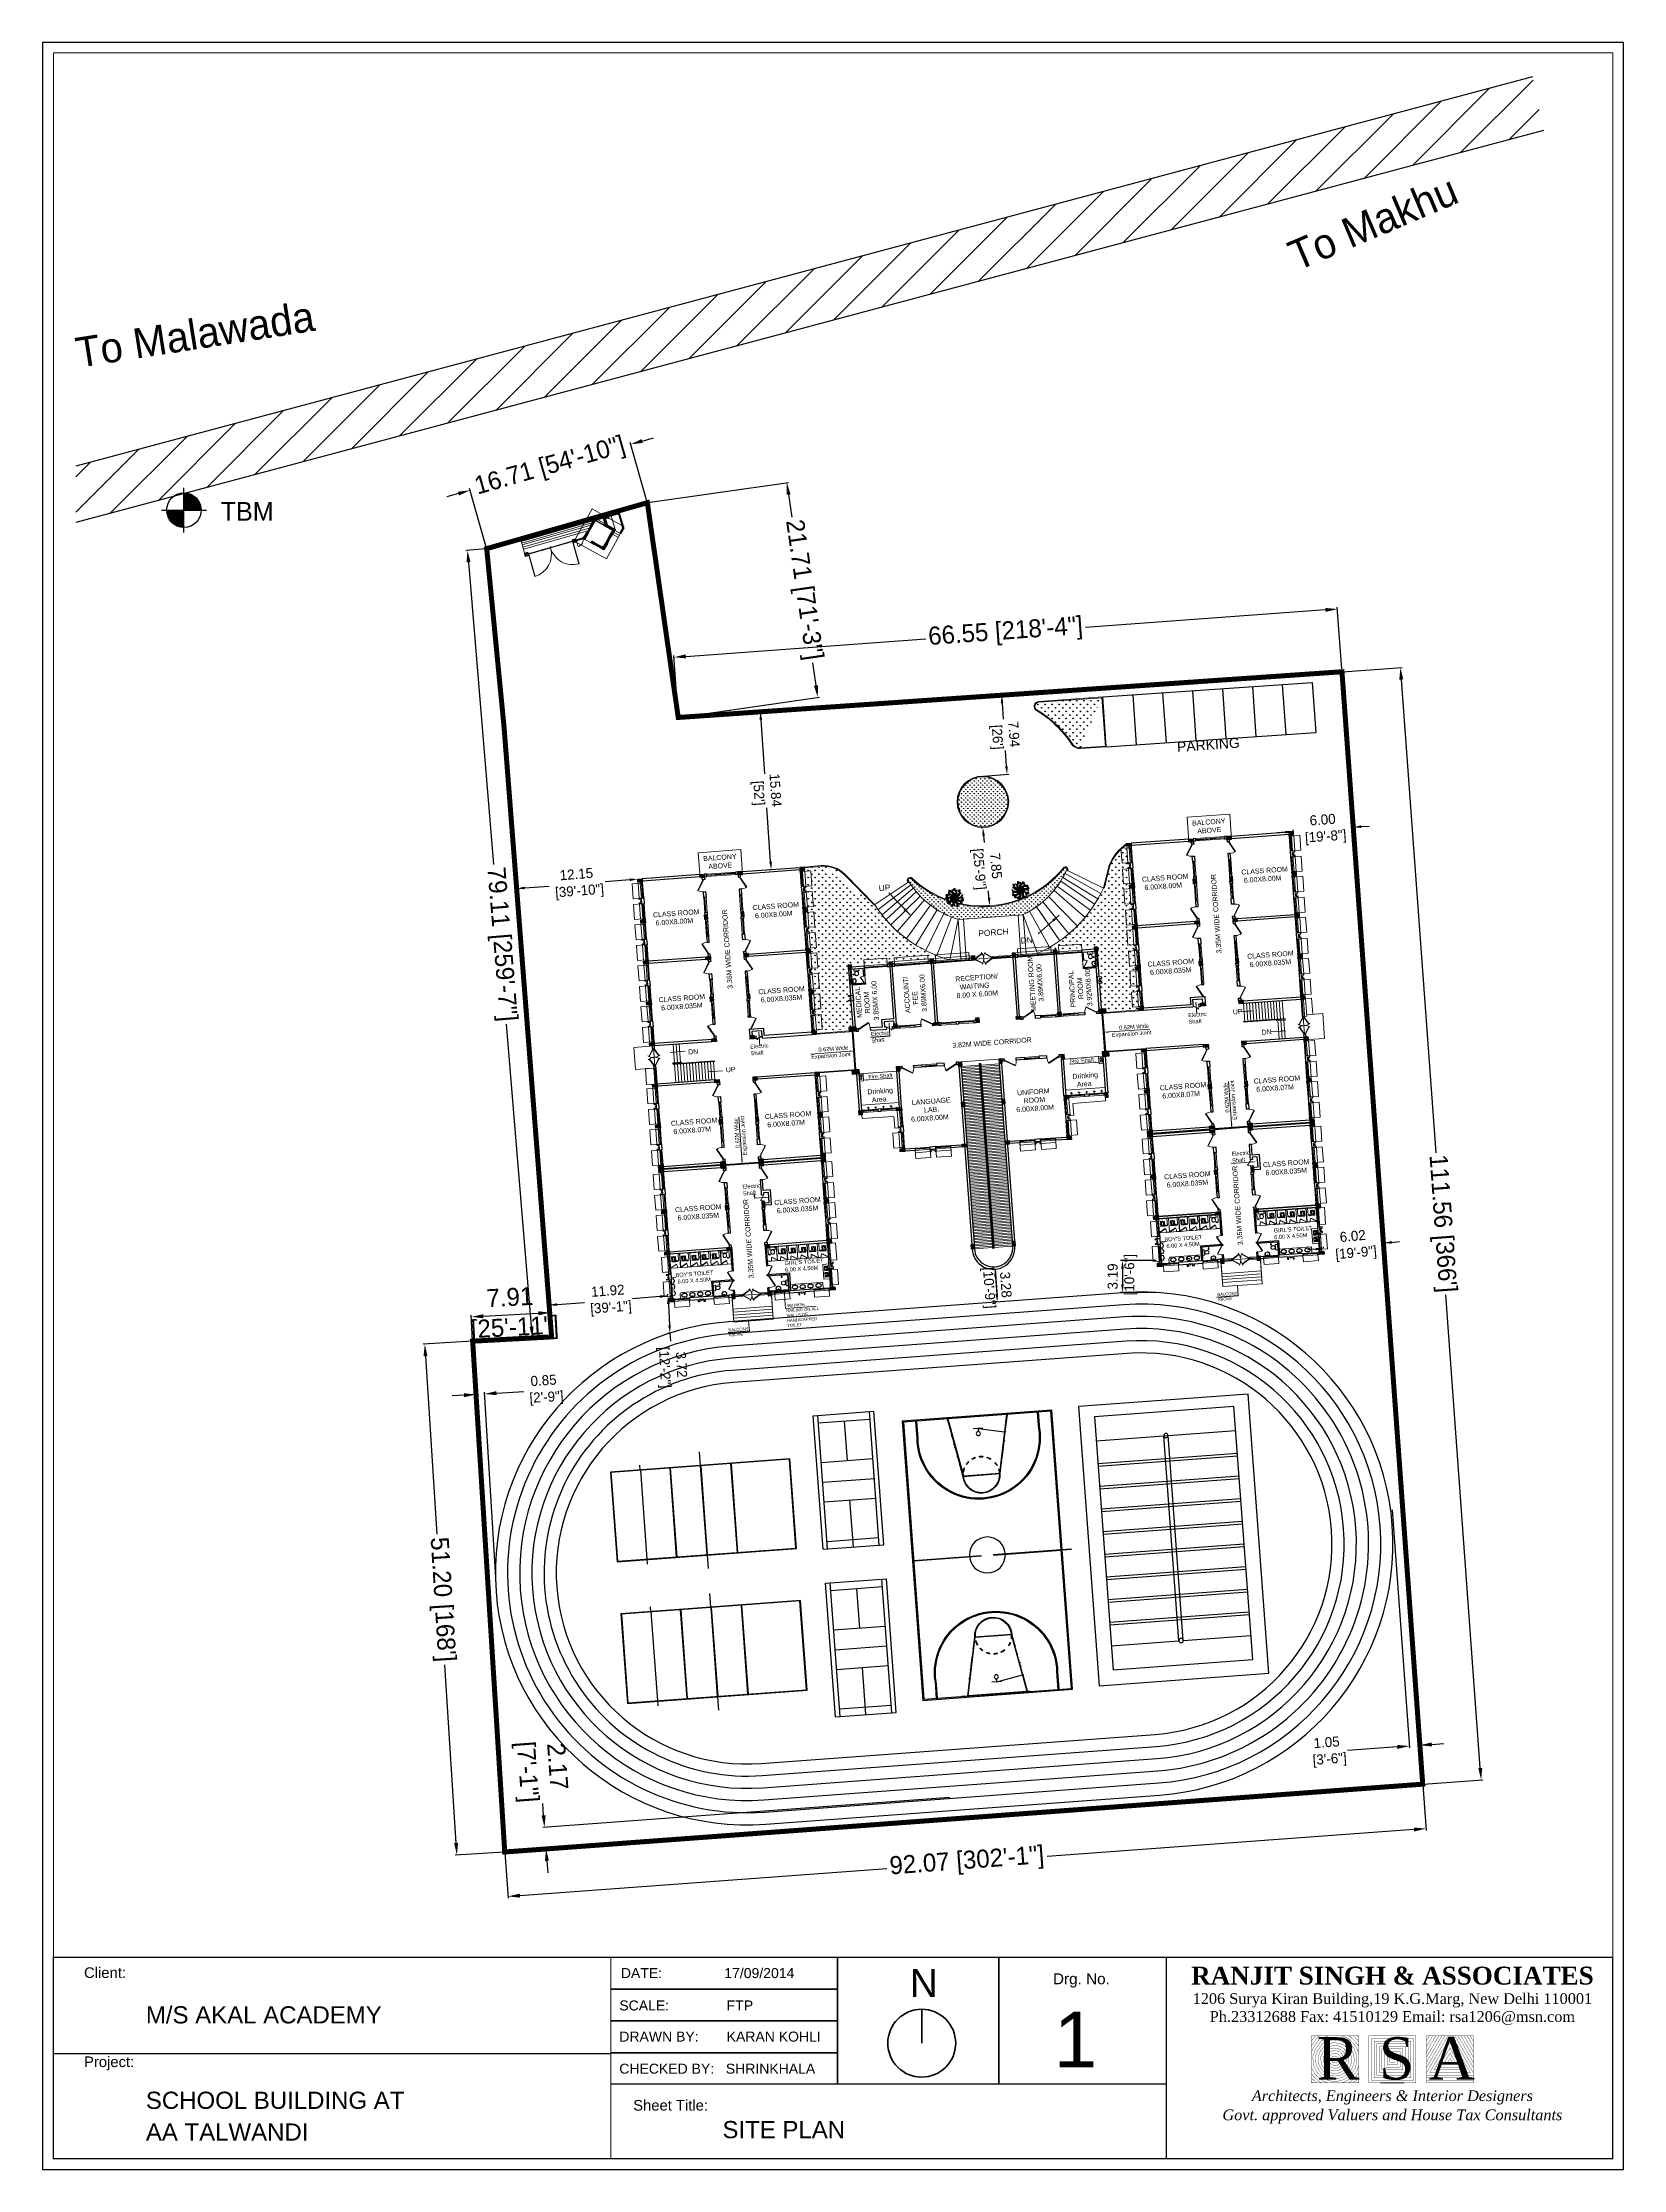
# Paper-space layout '17 Sept Site Plan' of a CAD drawing. Extents: x 0.1 to 10.4, y -2.9 to 10.8.
# The model-space entities are those that its viewports show. They can reach past a viewport. Long polylines and large blocks are cut down to what shows.
import ezdxf

# ---------------------------------------------------------------- set-up
doc = ezdxf.new("R2010")
doc.units = 0
doc.header["$LTSCALE"] = 40
doc.header["$MEASUREMENT"] = 0
doc.header["$PDMODE"] = 32
doc.header["$PDSIZE"] = 0.02
doc.linetypes.add('DASHED', pattern=[0.75, 0.5, -0.25])
doc.layers.get('0').update_dxf_attribs({"linetype": 'CONTINUOUS'})
doc.layers.get('Defpoints').update_dxf_attribs({"linetype": 'CONTINUOUS'})
for name, color, linetype, lineweight in [('A-ANNO-TITL', 7, 'CONTINUOUS', 35), ('A-ELEV', 252, 'CONTINUOUS', 20), ('brick Hatch', 13, 'CONTINUOUS', 13), ('CLL LEV.', 252, 'CONTINUOUS', 18), ('COLUMN', 251, 'CONTINUOUS', 30), ('CUBICAL TOILET', 160, 'CONTINUOUS', 9), ('Door', 54, 'CONTINUOUS', 15), ('elevation', 1, 'CONTINUOUS', 13), ('FIXTURE', 13, 'CONTINUOUS', 9), ('Furniture', 13, 'CONTINUOUS', 13), ('Hidden', 30, 'DASHED', 18), ('Jali', 253, 'CONTINUOUS', 5), ('LINE', 242, 'CONTINUOUS', 13), ('PROJECTION', 32, 'DASHED', 13), ('Railing', 22, 'CONTINUOUS', 13), ('RAMP', 252, 'CONTINUOUS', 9), ('Services', 1, 'DASHED', 30), ('Stair', 1, 'CONTINUOUS', 15), ('VENTILATOR', 6, 'DASHED', 13), ('Wall', 7, 'CONTINUOUS', 30), ('Window', 150, 'CONTINUOUS', 13), ('window wall', 7, 'CONTINUOUS', 18), ('Window-Wall', 7, 'CONTINUOUS', 13)]:
    doc.layers.add(name, color=color, linetype=linetype, lineweight=lineweight)
for name, color, linetype in [('BL', 1, 'CONTINUOUS'), ('Dim', 251, 'CONTINUOUS'), ('DIMEN', 251, 'CONTINUOUS'), ('EXPANSION JOINT', 244, 'CONTINUOUS'), ('gate', 7, 'CONTINUOUS'), ('Hatch', 251, 'CONTINUOUS'), ('Road', 7, 'CONTINUOUS'), ('TBM', 1, 'CONTINUOUS'), ('Text', 7, 'CONTINUOUS'), ('title', 244, 'CONTINUOUS'), ('Tree', 3, 'CONTINUOUS')]:
    doc.layers.add(name, color=color, linetype=linetype)
doc.styles.add('DIM', font='arial.ttf')
doc.styles.add('L120', font='simplex.shx', dxfattribs={"height": 3})
doc.styles.get("Standard").update_dxf_attribs({"font": 'txt.shx', "height": 0.03937})
doc.styles.add('STYLE9', font='GOTHIC.TTF')
doc.styles.add('Tabrej', font='GOTHIC.TTF')
doc.styles.add('Tabrej.', font='GOTHIC.TTF', dxfattribs={"height": 1})
doc.styles.add('TITLE-MED', font='arial.ttf', dxfattribs={"height": 2000})
doc.styles.add('TITLE-MED-2', font='arial.ttf')
doc.dimstyles.get("Standard").update_dxf_attribs({"dimtxt": 0.18, "dimasz": 0.18, "dimexe": 0.18, "dimexo": 0.0625, "dimgap": 0.09, "dimtad": 0, "dimtih": 1, "dimtoh": 1, "dimdec": 4, "dimzin": 0, "dimdsep": 46, "dimtxsty": 'Standard', "dimcen": 0.09, "dimadec": 0, "dimazin": 0, "dimtfac": 1, "dimtdec": 4, "dimtofl": 0, "dimtmove": 0, "dimatfit": 3, "dimfxl": 0, "dimtolj": 1, "dimtzin": 0, "dimarcsym": 0})
doc.dimstyles.new('Tabrej', dxfattribs={"dimtxt": 1.8, "dimasz": 1.2, "dimexe": 0.18, "dimexo": 0.0625, "dimgap": 0.09, "dimtad": 0, "dimzin": 0, "dimdsep": 46, "dimtxsty": 'Tabrej', "dimcen": 0.09, "dimclrd": 256, "dimclre": 256, "dimclrt": 7, "dimadec": 0, "dimazin": 0, "dimtfac": 1, "dimtofl": 0, "dimtmove": 0, "dimatfit": 3, "dimfxl": 0, "dimtolj": 1, "dimtzin": 0, "dimlwd": -1, "dimlwe": -1, "dimarcsym": 0})

# ---------------------------------------------------------------- blocks, each defined once
blk = doc.blocks.new('RSA LOGO')
at = {"layer": 'A-ANNO-TITL', "color": 7, "lineweight": 5}
blk.add_line((-164, -1741), (164, -1741), dxfattribs=at)
at = {"layer": 'A-ANNO-TITL', "color": 7, "lineweight": 5, "const_width": 4.37}
for points in [[(-1130, -1315), (-1100, -1245), (-1015, -1124), (-891, -1085)], [(-1130, -1315), (-1100, -1245), (-1015, -1124), (-891, -1085)], [(-1130, -1225), (-1037, -1093), (-1013, -1085)], [(-1130, -1098), (-1121, -1085)], [(-1130, -1161), (-1076, -1085)], [(-707, -1085), (-615, -1122), (-542, -1191), (-504, -1246), (-476, -1309), (-474, -1321)], [(-707, -1085), (-615, -1122), (-542, -1191), (-504, -1246), (-476, -1309), (-474, -1321)], [(-610, -1085), (-595, -1091), (-514, -1167), (-474, -1225)], [(-548, -1085), (-486, -1143), (-474, -1161)], [(-495, -1085), (-474, -1105)], [(514, -1085), (474, -1154)], [(562, -1085), (474, -1238)], [(604, -1085), (474, -1311)], [(646, -1085), (474, -1384)], [(689, -1085), (474, -1457)], [(731, -1085), (474, -1530)], [(773, -1085), (474, -1603)], [(1130, -1603), (831, -1085)], [(1130, -1530), (873, -1085)], [(1130, -1457), (915, -1085)], [(1130, -1384), (957, -1085)], [(1130, -1311), (999, -1085)], [(1130, -1238), (1042, -1085)], [(1130, -1165), (1084, -1085)], [(-894, -1741), (-915, -1736), (-966, -1713), (-1014, -1682), (-1078, -1621), (-1130, -1520)], [(-894, -1741), (-915, -1736), (-966, -1713), (-1014, -1682), (-1078, -1621), (-1130, -1520)], [(-990, -1741), (-1036, -1710), (-1107, -1643), (-1130, -1599)], [(-1056, -1741), (-1059, -1739), (-1130, -1672)], [(-1110, -1741), (-1130, -1722)], [(-474, -1506), (-490, -1559), (-546, -1643), (-609, -1695), (-658, -1723), (-706, -1741)], [(-474, -1506), (-490, -1559), (-546, -1643), (-609, -1695), (-658, -1723), (-706, -1741)], [(-474, -1601), (-519, -1668), (-588, -1725), (-616, -1741)], [(-474, -1666), (-491, -1693), (-550, -1741)], [(-474, -1725), (-493, -1741)], [(474, -1632), (1130, -1632)], [(474, -1668), (1130, -1668)], [(474, -1705), (1130, -1705)]]:
    blk.add_lwpolyline(points, dxfattribs=at)
for points in [[(-1130, -1741), (-474, -1741), (-474, -1085), (-1130, -1085)], [(-802, -1718), (-851, -1715), (-903, -1701), (-949, -1681), (-991, -1653), (-1048, -1599), (-1097, -1504), (-1112, -1366), (-1068, -1263), (-992, -1155), (-830, -1104), (-721, -1119), (-635, -1154), (-570, -1215), (-536, -1264), (-511, -1320), (-498, -1383), (-497, -1458), (-523, -1543), (-573, -1619), (-630, -1665), (-674, -1690), (-733, -1713)], [(-802, -1682), (-845, -1678), (-891, -1667), (-931, -1649), (-968, -1624), (-1019, -1576), (-1062, -1493), (-1075, -1371), (-1036, -1281), (-969, -1186), (-827, -1141), (-730, -1155), (-655, -1185), (-597, -1239), (-568, -1282), (-546, -1331), (-535, -1387), (-534, -1452), (-556, -1527), (-601, -1594), (-650, -1635), (-690, -1657), (-742, -1677)], [(-802, -1645), (-839, -1642), (-879, -1632), (-914, -1617), (-945, -1596), (-989, -1554), (-1026, -1482), (-1038, -1377), (-1004, -1299), (-946, -1217), (-824, -1179), (-739, -1190), (-675, -1216), (-625, -1263), (-600, -1300), (-581, -1342), (-571, -1391), (-570, -1447), (-590, -1512), (-628, -1569), (-671, -1605), (-705, -1624), (-750, -1641)], [(-328, -1741), (328, -1741), (328, -1085), (-328, -1085)], [(-292, -1705), (292, -1705), (292, -1122), (-292, -1122)], [(-255, -1668), (255, -1668), (255, -1158), (-255, -1158)], [(1130, -1741), (474, -1741), (474, -1085), (1130, -1085)], [(520, -1595), (1084, -1595), (802, -1108)], [(583, -1559), (1020, -1559), (802, -1180)], [(-802, -1609), (-833, -1606), (-867, -1598), (-896, -1585), (-923, -1567), (-960, -1532), (-991, -1472), (-1000, -1383), (-972, -1317), (-924, -1248), (-820, -1216), (-749, -1226), (-695, -1247), (-653, -1287), (-632, -1318), (-616, -1353), (-607, -1395), (-607, -1442), (-623, -1496), (-656, -1545), (-692, -1575), (-721, -1591), (-758, -1605)], [(-802, -1572), (-827, -1570), (-855, -1563), (-878, -1553), (-900, -1538), (-930, -1510), (-955, -1461), (-963, -1388), (-940, -1334), (-901, -1279), (-817, -1253), (-758, -1261), (-715, -1279), (-681, -1311), (-664, -1335), (-651, -1364), (-644, -1399), (-643, -1437), (-656, -1480), (-683, -1520), (-713, -1545), (-736, -1558), (-766, -1569)], [(-802, -1536), (-821, -1534), (-843, -1528), (-861, -1520), (-877, -1510), (-900, -1487), (-920, -1450), (-926, -1394), (-908, -1352), (-878, -1310), (-814, -1290), (-768, -1297), (-735, -1310), (-708, -1335), (-696, -1353), (-686, -1375), (-680, -1403), (-680, -1432), (-690, -1464), (-710, -1495), (-734, -1515), (-752, -1525), (-774, -1533)], [(-802, -1499), (-815, -1498), (-831, -1494), (-843, -1488), (-854, -1481), (-871, -1465), (-884, -1439), (-889, -1400), (-876, -1370), (-856, -1341), (-811, -1327), (-777, -1332), (-755, -1341), (-736, -1359), (-727, -1371), (-721, -1386), (-717, -1407), (-716, -1427), (-723, -1449), (-738, -1471), (-754, -1484), (-767, -1492), (-782, -1497)], [(-802, -1462), (-809, -1462), (-819, -1459), (-826, -1456), (-831, -1453), (-841, -1443), (-849, -1429), (-851, -1406), (-844, -1388), (-833, -1373), (-808, -1365), (-787, -1368), (-775, -1372), (-764, -1383), (-759, -1389), (-756, -1398), (-753, -1411), (-753, -1421), (-756, -1433), (-765, -1446), (-775, -1454), (-783, -1459), (-790, -1461)], [(-802, -1426), (-803, -1426), (-807, -1425), (-808, -1424), (-809, -1424), (-812, -1421), (-813, -1418), (-814, -1411), (-812, -1406), (-810, -1404), (-805, -1402), (-796, -1403), (-795, -1403), (-792, -1407), (-791, -1407), (-791, -1409), (-789, -1415), (-789, -1416), (-790, -1417), (-792, -1421), (-796, -1424), (-798, -1425), (-798, -1426)], [(-219, -1632), (219, -1632), (219, -1194), (-219, -1194)], [(-182, -1595), (182, -1595), (182, -1231), (-182, -1231)], [(-146, -1559), (146, -1559), (146, -1267), (-146, -1267)], [(-109, -1523), (109, -1523), (109, -1304), (-109, -1304)], [(-109, -1523), (109, -1523), (109, -1304), (-109, -1304)], [(-73, -1486), (73, -1486), (73, -1340), (-73, -1340)], [(-73, -1486), (73, -1486), (73, -1340), (-73, -1340)], [(-36, -1450), (36, -1450), (36, -1377), (-36, -1377)], [(646, -1523), (957, -1523), (802, -1253)], [(710, -1486), (894, -1486), (802, -1326)], [(773, -1450), (831, -1450), (802, -1399)]]:
    blk.add_lwpolyline(points, close=True, dxfattribs=at)
at = {"layer": 'A-ANNO-TITL', "color": 7, "attachment_point": 2, "style": 'DIM'}
for s, insert, char_height, width in [('{\\fTimes New Roman|b1|i0|c0|p18;RANJIT SINGH & ASSOCIATES}', (0, -120), 250, 12443), ('{\\fTimes New Roman|b0|i0|c0|p18;1206 Surya Kiran Building,19 K.G.Marg, New Delhi 110001\\PPh.23312688 Fax: 41510129 Email: rsa1206@msn.com}', (0, -490), 150, 6610.1), ('{\\fTimes New Roman|b0|i1|c0|p18;\\H0.8333x;Architects, Engineers & Interior Designers}', (0, -1844), 180, 6610.1), ('{\\fTimes New Roman|b0|i1|c0|p18;\\H0.8333x;Govt. approved Valuers and House Tax Consultants}', (0, -2111), 180, 6610.1)]:
    blk.add_mtext(s, dxfattribs=dict(at, insert=insert, char_height=char_height, width=width))
at = {"layer": 'A-ANNO-TITL', "color": 252, "lineweight": -3, "char_height": 590.49, "width": 320.44, "attachment_point": 1, "style": 'DIM'}
for s, insert in [('{\\fTimes New Roman|b0|i0|c0|p18;\\C5;R}', (-1053, -1103)), ('{\\fTimes New Roman|b0|i0|c0|p18;\\C5;S}', (-189, -1103)), ('{\\fTimes New Roman|b0|i0|c0|p18;\\C5;A}', (504, -1103))]:
    blk.add_mtext(s, dxfattribs=dict(at, insert=insert))
blk = doc.blocks.new('BM')
at = {"layer": 'TBM'}
for points in [[(0, 0), (-0.144, 0, 0.414214), (0, -0.144)], [(0, 0.144), (0, 0), (0.144, 0, 0.414214)]]:
    blk.add_hatch(color=256, dxfattribs=at).paths.add_polyline_path(points)
for p, q in [((0, -0.187), (0, 0.187)), ((-0.187, 0), (0.187, 0))]:
    blk.add_line(p, q, dxfattribs=at)
blk.add_circle((0, 0), 0.144, dxfattribs=at)
blk = doc.blocks.new('*D27')
at = {"layer": 'Defpoints', "color": 0, "transparency": 16777216}
for p in [(1654.28, 973.81), (1662.35, 862.54), (1668.2, 862.96)]:
    blk.add_point(p, dxfattribs=at)
at = {"layer": 'Dim', "transparency": 16777216}
for p, q in [((1654.34, 973.81), (1660.3, 974.25)), ((1660.21, 973.04), (1663.65, 925.69)), ((1668.11, 864.16), (1664.68, 911.5)), ((1662.41, 862.54), (1668.38, 862.97))]:
    blk.add_line(p, q, dxfattribs=at)
for points in [[(1660.41, 973.05), (1660.01, 973.02), (1660.12, 974.23)], [(1668.31, 864.17), (1667.91, 864.14), (1668.2, 862.96)]]:
    blk.add_solid(points, dxfattribs=at)
at = {"layer": 'Dim', "color": 7, "transparency": 16777216, "insert": (1664.16, 918.6), "char_height": 1.8, "attachment_point": 5, "rotation": 274.1506, "style": 'Tabrej'}
blk.add_mtext("\\A1;111.56 [366']", dxfattribs=at)
blk = doc.blocks.new('*D28')
at = {"layer": 'Defpoints', "color": 0, "transparency": 16777216}
for p in [(1662.35, 862.54), (1570.53, 855.75), (1570.86, 851.31)]:
    blk.add_point(p, dxfattribs=at)
at = {"layer": 'Dim', "transparency": 16777216}
for p, q in [((1662.36, 862.47), (1662.69, 857.91)), ((1661.48, 858), (1624.78, 855.29)), ((1570.54, 855.69), (1570.88, 851.13)), ((1572.06, 851.39), (1608.76, 854.11))]:
    blk.add_line(p, q, dxfattribs=at)
for points in [[(1661.47, 858.2), (1661.5, 857.8), (1662.68, 858.09)], [(1572.04, 851.59), (1572.07, 851.19), (1570.86, 851.31)]]:
    blk.add_solid(points, dxfattribs=at)
at = {"layer": 'Dim', "color": 7, "transparency": 16777216, "insert": (1616.77, 854.7), "char_height": 1.8, "attachment_point": 5, "rotation": 4.2256, "style": 'Tabrej'}
blk.add_mtext('\\A1;92.07 [302\'-1"]', dxfattribs=at)
blk = doc.blocks.new('*D29')
at = {"layer": 'Defpoints', "color": 0, "transparency": 16777216}
for p in [(1562.54, 906.55), (1567.33, 906.85), (1570.53, 855.75)]:
    blk.add_point(p, dxfattribs=at)
at = {"layer": 'Dim', "transparency": 16777216}
for p, q in [((1567.27, 906.85), (1562.36, 906.54)), ((1562.61, 905.35), (1563.73, 887.53)), ((1565.67, 856.65), (1564.55, 874.47)), ((1570.47, 855.75), (1565.57, 855.44))]:
    blk.add_line(p, q, dxfattribs=at)
for points in [[(1562.81, 905.36), (1562.41, 905.34), (1562.54, 906.55)], [(1565.87, 856.66), (1565.47, 856.64), (1565.75, 855.45)]]:
    blk.add_solid(points, dxfattribs=at)
at = {"layer": 'Dim', "color": 7, "transparency": 16777216, "insert": (1564.14, 881), "char_height": 1.8, "attachment_point": 5, "rotation": 273.5905, "style": 'Tabrej'}
blk.add_mtext("\\A1;51.20 [168']", dxfattribs=at)
blk = doc.blocks.new('*D30')
at = {"layer": 'Defpoints', "color": 0, "transparency": 16777216}
for p in [(1575.09, 909.7), (1567.33, 906.85), (1575.22, 907.28)]:
    blk.add_point(p, dxfattribs=at)
at = {"layer": 'Dim', "transparency": 16777216}
for p, q in [((1567.32, 906.91), (1567.19, 909.46)), ((1568.4, 909.34), (1573.89, 909.64)), ((1575.22, 907.34), (1575.08, 909.88))]:
    blk.add_line(p, q, dxfattribs=at)
for points in [[(1568.38, 909.54), (1568.41, 909.14), (1567.2, 909.28)], [(1573.88, 909.84), (1573.9, 909.44), (1575.09, 909.7)]]:
    blk.add_solid(points, dxfattribs=at)
at = {"layer": 'Dim', "color": 7, "transparency": 16777216, "insert": (1571.14, 909.49), "char_height": 1.8, "attachment_point": 5, "rotation": 3.091, "style": 'Tabrej'}
blk.add_mtext('\\A1;7.91\\P [25\'-11"]', dxfattribs=at)
blk = doc.blocks.new('*D31')
at = {"layer": 'Defpoints', "color": 0, "transparency": 16777216}
for p in [(1566.81, 985.96), (1568.73, 986.12), (1575.22, 907.28)]:
    blk.add_point(p, dxfattribs=at)
at = {"layer": 'Dim', "transparency": 16777216}
for p, q in [((1568.67, 986.12), (1566.63, 985.95)), ((1566.91, 984.77), (1569.4, 954.52)), ((1573.21, 908.31), (1570.72, 938.57)), ((1575.16, 907.27), (1573.13, 907.1))]:
    blk.add_line(p, q, dxfattribs=at)
for points in [[(1567.11, 984.78), (1566.71, 984.75), (1566.81, 985.96)], [(1573.41, 908.33), (1573.01, 908.3), (1573.31, 907.12)]]:
    blk.add_solid(points, dxfattribs=at)
at = {"layer": 'Dim', "color": 7, "transparency": 16777216, "insert": (1570.06, 946.54), "char_height": 1.8, "attachment_point": 5, "rotation": 274.7067, "style": 'Tabrej'}
blk.add_mtext('\\A1;79.11 [259\'-7"]', dxfattribs=at)
blk = doc.blocks.new('*D32')
at = {"layer": 'Defpoints', "color": 0, "transparency": 16777216}
for p in [(1583.13, 996.56), (1584.8, 990.72), (1568.73, 986.12)]:
    blk.add_point(p, dxfattribs=at)
at = {"layer": 'Dim', "transparency": 16777216}
for p, q in [((1584.78, 990.78), (1583.08, 996.73)), ((1584.28, 996.89), (1585.43, 997.22)), ((1565.91, 991.63), (1564.75, 991.3)), ((1568.71, 986.18), (1567.01, 992.13))]:
    blk.add_line(p, q, dxfattribs=at)
for points in [[(1584.22, 997.08), (1584.33, 996.7), (1583.13, 996.56)], [(1565.85, 991.82), (1565.96, 991.44), (1567.06, 991.96)]]:
    blk.add_solid(points, dxfattribs=at)
at = {"layer": 'Dim', "color": 7, "transparency": 16777216, "insert": (1575.09, 994.26), "char_height": 1.8, "attachment_point": 5, "rotation": 15.9752, "style": 'Tabrej'}
blk.add_mtext('\\A1;16.71 [54\'-10"]', dxfattribs=at)
blk = doc.blocks.new('*D33')
at = {"layer": 'Defpoints', "color": 0, "transparency": 16777216}
for p in [(1584.8, 990.72), (1601.84, 971.24), (1587.89, 969.23)]:
    blk.add_point(p, dxfattribs=at)
at = {"layer": 'Dim', "transparency": 16777216}
for p, q in [((1584.86, 990.73), (1598.93, 992.75)), ((1598.92, 991.54), (1599.25, 989.27)), ((1601.67, 972.43), (1601.35, 974.7)), ((1587.95, 969.24), (1602.02, 971.27))]:
    blk.add_line(p, q, dxfattribs=at)
for points in [[(1599.12, 991.57), (1598.73, 991.51), (1598.75, 992.73)], [(1601.87, 972.46), (1601.47, 972.4), (1601.84, 971.24)]]:
    blk.add_solid(points, dxfattribs=at)
at = {"layer": 'Dim', "color": 7, "transparency": 16777216, "insert": (1600.3, 981.99), "char_height": 1.8, "attachment_point": 5, "rotation": 278.1846, "style": 'Tabrej'}
blk.add_mtext('\\A1;21.71 [71\'-3"]', dxfattribs=at)
blk = doc.blocks.new('*D34')
at = {"layer": 'Defpoints', "color": 0, "transparency": 16777216}
for p in [(1653.82, 980.08), (1654.26, 974.05), (1587.89, 969.23)]:
    blk.add_point(p, dxfattribs=at)
at = {"layer": 'Dim', "transparency": 16777216}
for p, q in [((1652.63, 979.99), (1628.62, 978.25)), ((1654.25, 974.11), (1653.81, 980.26)), ((1588.65, 975.35), (1612.65, 977.09)), ((1587.88, 969.3), (1587.44, 975.44))]:
    blk.add_line(p, q, dxfattribs=at)
for points in [[(1652.61, 980.19), (1652.64, 979.79), (1653.82, 980.08)], [(1588.63, 975.55), (1588.66, 975.15), (1587.45, 975.26)]]:
    blk.add_solid(points, dxfattribs=at)
at = {"layer": 'Dim', "color": 7, "transparency": 16777216, "insert": (1620.64, 977.67), "char_height": 1.8, "attachment_point": 5, "rotation": 4.1506, "style": 'Tabrej'}
blk.add_mtext('\\A1;66.55 [218\'-4"]', dxfattribs=at)
blk = doc.blocks.new('Volley Ball')
for p, q in [((-177.2, 590.6), (-195.2, 590.6)), ((177.2, 590.6), (195.2, 590.6)), ((-175.2, 474.4), (175.2, 474.4)), ((-175.2, 472.4), (175.2, 472.4)), ((-175.2, 354.3), (175.2, 354.3)), ((-175.2, 352.4), (175.2, 352.4)), ((-175.2, 234.3), (175.2, 234.3)), ((-175.2, 232.3), (175.2, 232.3))]:
    blk.add_line(p, q)
at = {"linetype": 'DASHED', "ltscale": 1500}
blk.add_line((-175.2, 590.6), (175.2, 590.6), dxfattribs=at)
at = {"linetype": 'DASHED', "ltscale": 1000}
for p, q in [((-177.2, 353.3), (-230.2, 353.3)), ((177.2, 353.3), (230.2, 353.3))]:
    blk.add_line(p, q, dxfattribs=at)
for points in [[(-177.2, 0), (-177.2, 708.7), (177.2, 708.7), (177.2, 0)], [(-175.2, 2), (-175.2, 706.7), (175.2, 706.7), (175.2, 2)]]:
    blk.add_lwpolyline(points, close=True)
blk = doc.blocks.new('Badminton Doubles')
for p, q in [((-120.1, 527.6), (120.1, 527.6)), ((-120.1, 527.6), (-120.1, 0)), ((-102, 527.6), (-102, 0)), ((0, 527.6), (0, 341.7)), ((102, 527.6), (102, 0)), ((120.1, 527.6), (120.1, 0)), ((-102, 497.6), (102, 497.6)), ((-102, 341.7), (102, 341.7)), ((-102, 263.8), (102, 263.8)), ((-102, 185.8), (102, 185.8)), ((0, 29.9), (0, 185.8)), ((-120.1, 0), (120.1, 0)), ((-102, 29.9), (102, 29.9))]:
    blk.add_line(p, q)
blk = doc.blocks.new('Basket Ball')
for p, q in [((-242.1, 1029.8), (-242.1, 1098.4)), ((-238.2, 1029.8), (-238.2, 1098.4)), ((-118.1, 1098.4), (-143.2, 1098.4)), ((-118.1, 1098.4), (-105.2, 1032.5)), ((116.1, 1098.4), (-116.1, 1098.4)), ((-116.1, 1098.4), (-71.2, 870.1)), ((116.1, 1098.4), (71.2, 870.1)), ((118.1, 1098.4), (105.2, 1032.5)), ((129.9, 1098.4), (118.1, 1098.4)), ((238.2, 1029.8), (238.2, 1098.4)), ((242.1, 1029.8), (242.1, 1098.4)), ((-107.1, 1032.1), (-106.7, 1030.2)), ((-104.8, 1030.6), (-98.3, 997.8)), ((-104.8, 1030.6), (-98.3, 997.8)), ((19.7, 1051.2), (-19.7, 1051.2)), ((0, 1051.2), (0, 1039.6)), ((104.8, 1030.6), (98.3, 997.8)), ((107.1, 1032.1), (106.7, 1030.2)), ((-100.3, 997.4), (-99.9, 995.4)), ((-97.9, 995.8), (-95.7, 984.2)), ((-97.9, 995.8), (-95.7, 984.2)), ((-95.3, 982.3), (-88.8, 949.5)), ((-95.3, 982.3), (-88.8, 949.5)), ((-88.5, 947.5), (-82, 914.7)), ((-88.5, 947.5), (-82, 914.7)), ((-45.5, 923.5), (-46.8, 925)), ((-31.7, 932.5), (-32.2, 934.5)), ((-18.7, 937.5), (-19.2, 939.4)), ((-3.6, 941.8), (-3.6, 939.9)), ((10.9, 941.1), (10.9, 941.1)), ((10.9, 941.1), (10.9, 939.1)), ((26.6, 936.9), (26.6, 934.7)), ((40.4, 929.7), (40.4, 927.3)), ((88.5, 947.5), (82, 914.7)), ((95.3, 982.3), (88.8, 949.5)), ((97.9, 995.8), (95.7, 984.2)), ((100.3, 997.4), (99.9, 995.4)), ((-81.6, 912.8), (-72.8, 868.1)), ((-72.8, 868.1), (72.8, 868.1)), ((-71.2, 870.1), (71.2, 870.1)), ((-69.3, 884.3), (-70.8, 886.2)), ((-64, 899.6), (-65.4, 901.2)), ((-55.2, 913.6), (-56.5, 915.1)), ((56.2, 912.2), (57.7, 913.4)), ((63.5, 900.5), (65.1, 901.7)), ((70.7, 886.2), (68.8, 885.7)), ((81.6, 912.8), (72.8, 868.1)), ((-291.3, 552.2), (-23.6, 552.2)), ((-291.3, 550.2), (-23.6, 550.2)), ((23.6, 552.2), (291.3, 552.2)), ((23.6, 550.2), (291.3, 550.2)), ((295.3, 552.2), (332.6, 552.2)), ((295.3, 550.2), (332.6, 550.2)), ((-116.1, 3.9), (-71.2, 232.3)), ((-88.5, 154.8), (-82, 187.7)), ((-88.5, 154.8), (-82, 187.7)), ((-81.6, 189.6), (-72.8, 234.3)), ((-72.8, 234.3), (72.8, 234.3)), ((-71.2, 232.3), (71.2, 232.3)), ((-69.3, 218), (-70.8, 216.1)), ((-64, 202.8), (-65.4, 201.1)), ((-55.2, 188.8), (-56.5, 187.2)), ((-45.5, 178.9), (-46.8, 177.4)), ((-31.7, 169.8), (-32.2, 167.9)), ((26.6, 165.5), (26.6, 167.6)), ((40.4, 172.7), (40.4, 175.1)), ((56.2, 190.1), (57.7, 188.9)), ((63.5, 201.9), (65.1, 200.7)), ((70.7, 216.2), (68.8, 216.7)), ((116.1, 3.9), (71.2, 232.3)), ((81.6, 189.6), (72.8, 234.3)), ((88.5, 154.8), (82, 187.7)), ((-104.8, 71.8), (-98.3, 104.6)), ((-104.8, 71.8), (-98.3, 104.6)), ((-100.3, 105), (-99.9, 106.9)), ((-97.9, 106.5), (-95.7, 118.1)), ((-97.9, 106.5), (-95.7, 118.1)), ((-95.3, 120.1), (-88.8, 152.9)), ((-95.3, 120.1), (-88.8, 152.9)), ((-18.7, 164.9), (-19.2, 163)), ((-3.6, 160.5), (-3.6, 162.5)), ((10.9, 161.3), (10.9, 163.3)), ((10.9, 161.3), (10.9, 161.3)), ((95.3, 120.1), (88.8, 152.9)), ((97.9, 106.5), (95.7, 118.1)), ((104.8, 71.8), (98.3, 104.6)), ((100.3, 105), (99.9, 106.9)), ((-242.1, 72.5), (-242.1, 3.9)), ((-238.2, 72.5), (-238.2, 3.9)), ((-118.1, 3.9), (-143.2, 3.9)), ((-118.1, 3.9), (-105.2, 69.8)), ((116.1, 3.9), (-116.1, 3.9)), ((-107.1, 70.2), (-106.7, 72.2)), ((19.7, 51.2), (-19.7, 51.2)), ((0, 51.2), (0, 62.8)), ((118.1, 3.9), (105.2, 69.8)), ((107.1, 70.2), (106.7, 72.2)), ((129.9, 3.9), (118.1, 3.9)), ((238.2, 72.5), (238.2, 3.9)), ((242.1, 72.5), (242.1, 3.9))]:
    blk.add_line(p, q)
at = {"linetype": 'DASHED', "ltscale": 400}
for p, q in [((-105.2, 1032.5), (-107.1, 1032.1)), ((-104.8, 1030.6), (-106.7, 1030.2)), ((0, 1051.2), (102.8, 1031)), ((104.8, 1030.6), (106.7, 1030.2)), ((105.2, 1032.5), (107.1, 1032.1)), ((-98.3, 997.8), (-100.3, 997.4)), ((-97.9, 995.8), (-99.9, 995.4)), ((-95.7, 984.2), (-97.6, 983.9)), ((-97.2, 981.9), (-97.6, 983.9)), ((-95.3, 982.3), (-97.2, 981.9)), ((-88.8, 949.5), (-90.8, 949.1)), ((-90.4, 947.2), (-90.8, 949.1)), ((-88.5, 947.5), (-90.4, 947.2)), ((88.5, 947.5), (90.4, 947.2)), ((88.8, 949.5), (90.8, 949.1)), ((90.4, 947.2), (90.8, 949.1)), ((95.3, 982.3), (97.2, 981.9)), ((95.7, 984.2), (97.6, 983.9)), ((97.2, 981.9), (97.6, 983.9)), ((97.9, 995.8), (99.9, 995.4)), ((98.3, 997.8), (100.3, 997.4)), ((-82, 914.7), (-83.9, 914.3)), ((-83.6, 912.4), (-83.9, 914.3)), ((-81.6, 912.8), (-83.6, 912.4)), ((81.6, 912.8), (83.6, 912.4)), ((82, 914.7), (83.9, 914.3)), ((83.6, 912.4), (83.9, 914.3)), ((-83.6, 190), (-83.9, 188)), ((-82, 187.7), (-83.9, 188)), ((-81.6, 189.6), (-83.6, 190)), ((81.6, 189.6), (83.6, 190)), ((82, 187.7), (83.9, 188)), ((83.6, 190), (83.9, 188)), ((-98.3, 104.6), (-100.3, 105)), ((-97.9, 106.5), (-99.9, 106.9)), ((-97.2, 120.4), (-97.6, 118.5)), ((-95.7, 118.1), (-97.6, 118.5)), ((-95.3, 120.1), (-97.2, 120.4)), ((-90.4, 155.2), (-90.8, 153.3)), ((-88.8, 152.9), (-90.8, 153.3)), ((-88.5, 154.8), (-90.4, 155.2)), ((88.5, 154.8), (90.4, 155.2)), ((88.8, 152.9), (90.8, 153.3)), ((90.4, 155.2), (90.8, 153.3)), ((95.3, 120.1), (97.2, 120.4)), ((95.7, 118.1), (97.6, 118.5)), ((97.2, 120.4), (97.6, 118.5)), ((97.9, 106.5), (99.9, 106.9)), ((98.3, 104.6), (100.3, 105)), ((-105.2, 69.8), (-107.1, 70.2)), ((-104.8, 71.8), (-106.7, 72.2)), ((0, 51.2), (102.8, 71.4)), ((104.8, 71.8), (106.7, 72.2)), ((105.2, 69.8), (107.1, 70.2))]:
    blk.add_line(p, q, dxfattribs=at)
for points in [[(-295.3, 1102.4), (295.3, 1102.4), (295.3, 0), (-295.3, 0)], [(-291.3, 1098.4), (291.3, 1098.4), (291.3, 3.9), (-291.3, 3.9)]]:
    blk.add_lwpolyline(points, close=True)
for centre, radius in [((0, 1031.5), 8.06), ((0, 550.2), 70.9), ((0, 70.9), 8.06)]:
    blk.add_circle(centre, radius)
for centre, radius, start, end in [((0, 1015.5), 242.5, 176.62054, 3.37946), ((0, 1015.5), 238.6, 176.62054, 3.37946), ((0, 869.1), 72.8, 129.90817, 140.81364), ((0, 869.1), 70.9, 129.90817, 141.12044), ((0, 869.1), 72.8, 105.28385, 116.18932), ((0, 869.1), 70.9, 105.28385, 116.49612), ((0, 869.1), 72.8, 81.35972, 92.79696), ((0, 869.1), 70.9, 81.1178, 92.87471), ((0, 869.1), 72.8, 56.24548, 68.50336), ((0, 869.1), 70.9, 55.17511, 67.87517), ((0, 869.1), 72.8, 180.66647, 359.22571), ((0, 869.1), 70.9, 180.7958, 359.2042), ((0, 869.1), 72.8, 153.8247, 166.3919), ((0, 869.1), 70.9, 154.53248, 167.57805), ((0, 869.1), 70.9, 26.29347, 37.50574), ((0, 869.1), 72.8, 26.60027, 37.50574), ((0, 869.1), 70.9, 0.7958, 13.52092), ((0, 869.1), 72.8, 5.62302, 13.52092), ((0, 86.8), 242.5, 356.62054, 183.37946), ((0, 86.8), 238.6, 356.62054, 183.37946), ((0, 233.3), 72.8, 0.77429, 179.33353), ((0, 233.3), 70.9, 0.7958, 179.2042), ((0, 233.3), 72.8, 193.6081, 206.1753), ((0, 233.3), 70.9, 192.42195, 205.46752), ((0, 233.3), 72.8, 219.18636, 230.09183), ((0, 233.3), 70.9, 218.87956, 230.09183), ((0, 233.3), 72.8, 243.81068, 254.71615), ((0, 233.3), 70.9, 243.50388, 254.71615), ((0, 233.3), 70.9, 292.12483, 304.82489), ((0, 233.3), 72.8, 291.49664, 303.75452), ((0, 233.3), 70.9, 322.49426, 333.70653), ((0, 233.3), 72.8, 322.49426, 333.39973), ((0, 233.3), 70.9, 346.47908, 359.2042), ((0, 233.3), 72.8, 346.47908, 354.37698), ((0, 233.3), 70.9, 267.12529, 278.8822), ((0, 233.3), 72.8, 267.20304, 278.64028)]:
    blk.add_arc(centre, radius, start, end)
blk = doc.blocks.new('Kho-Kho (Min)')
for p, q in [((275.6, 963.3), (-275.6, 963.3)), ((-8.6, 153.8), (-8.6, 963.3)), ((8.6, 153.8), (8.6, 963.3)), ((275.6, 873.8), (-275.6, 873.8)), ((275.6, 863.4), (-275.6, 863.4)), ((275.6, 784.2), (-275.6, 784.2)), ((275.6, 773.9), (-275.6, 773.9)), ((275.6, 694.6), (-275.6, 694.6)), ((275.6, 684.3), (-275.6, 684.3)), ((275.6, 605.1), (-275.6, 605.1)), ((275.6, 594.7), (-275.6, 594.7)), ((275.6, 515.5), (-275.6, 515.5)), ((275.6, 505.2), (-275.6, 505.2)), ((275.6, 425.9), (-275.6, 425.9)), ((275.6, 415.6), (-275.6, 415.6)), ((275.6, 336.4), (-275.6, 336.4)), ((275.6, 326), (-275.6, 326)), ((275.6, 246.8), (-275.6, 246.8)), ((275.6, 236.5), (-275.6, 236.5)), ((-8.6, 153.8), (-275.6, 153.8)), ((275.6, 153.8), (8.6, 153.8))]:
    blk.add_line(p, q)
for points in [[(-334.6, 1102.4), (334.6, 1102.4), (334.6, 0), (-334.6, 0)], [(-275.6, 59.1), (-275.6, 1058.1), (275.6, 1058.1), (275.6, 59.1)]]:
    blk.add_lwpolyline(points, close=True)
for centre in [(0, 963.3), (0, 153.8)]:
    blk.add_circle(centre, 8.61)
blk = doc.blocks.new('TRACK 23')
at = {"layer": 'Hatch'}
for points in [[(31.56, 39.76), (-7.83, 36.85, 1), (-4.12, -13.41), (35.27, -10.5, 1)], [(31.65, 38.55), (-7.74, 35.64, 1), (-4.21, -12.19), (35.18, -9.28, 1)], [(31.74, 37.33), (-7.65, 34.42, 1), (-4.3, -10.98), (35.09, -8.07, 1)], [(31.83, 36.11), (-7.57, 33.2, 1), (-4.39, -9.76), (35, -6.85, 1)], [(31.92, 34.9), (-7.48, 31.99, 1), (-4.48, -8.54), (34.91, -5.63, 1)], [(32.01, 33.68), (-7.39, 30.77, 1), (-4.57, -7.33), (34.82, -4.42, 1)]]:
    blk.add_lwpolyline(points, format="xyb", close=True, dxfattribs=at)
at = {"layer": 'Hatch', "xscale": -0.0253999999986263, "yscale": 0.0253999999986263, "zscale": 0.0254000000000044}
for name, p, rotation in [('Badminton Doubles', (3.66, 27.68), 184.2256028699309), ('Basket Ball', (17.01, 27.46), 184.2256028699309), ('Kho-Kho (Min)', (37.71, 1.06), 4.225602869930876), ('Volley Ball', (-1.38, 18.66), 94.22560286993092), ('Badminton Doubles', (4.9, 10.92), 184.2256028699309), ('Volley Ball', (-0.33, 4.49), 94.22560286993092)]:
    blk.add_blockref(name, p, dxfattribs=dict(at, rotation=rotation))
blk = doc.blocks.new('*D35')
at = {"layer": 'Defpoints', "color": 0, "transparency": 16777216}
for p in [(1615.1, 861.22), (1615.26, 859.06), (1574.67, 856.06)]:
    blk.add_point(p, dxfattribs=at)
at = {"layer": 'Dim', "transparency": 16777216}
for p, q in [((1615.04, 861.22), (1574.33, 858.21)), ((1574.42, 859.42), (1574.33, 860.62)), ((1615.2, 859.05), (1574.49, 856.04)), ((1574.75, 854.86), (1574.84, 853.66))]:
    blk.add_line(p, q, dxfattribs=at)
for points in [[(1574.62, 859.43), (1574.22, 859.4), (1574.51, 858.22)], [(1574.95, 854.88), (1574.55, 854.85), (1574.67, 856.06)]]:
    blk.add_solid(points, dxfattribs=at)
at = {"layer": 'Dim', "color": 7, "transparency": 16777216, "insert": (1574.07, 864.19), "char_height": 1.8, "attachment_point": 5, "rotation": 274.2256, "style": 'Tabrej'}
blk.add_mtext('\\A1;2.17\\P [7\'-1"]', dxfattribs=at)
blk = doc.blocks.new('*D36')
at = {"layer": 'Defpoints', "color": 0, "transparency": 16777216}
for p in [(1659.3, 890.04), (1660.35, 890.12), (1662.07, 866.43)]:
    blk.add_point(p, dxfattribs=at)
at = {"layer": 'Dim', "transparency": 16777216}
for p, q in [((1659.3, 889.98), (1661.03, 866.17)), ((1660.35, 890.05), (1662.08, 866.25)), ((1659.82, 866.26), (1654.83, 865.9)), ((1663.27, 866.51), (1664.46, 866.6))]:
    blk.add_line(p, q, dxfattribs=at)
for points in [[(1659.81, 866.46), (1659.83, 866.06), (1661.02, 866.35)], [(1663.25, 866.71), (1663.28, 866.31), (1662.07, 866.43)]]:
    blk.add_solid(points, dxfattribs=at)
at = {"layer": 'Dim', "color": 7, "transparency": 16777216, "insert": (1652.81, 865.75), "char_height": 1, "attachment_point": 5, "rotation": 4.1506, "style": 'Tabrej'}
blk.add_mtext('\\A1;1.05\\P [3\'-6"]', dxfattribs=at)
blk = doc.blocks.new('*D37')
at = {"layer": 'Defpoints', "color": 0, "transparency": 16777216}
for p in [(1567.66, 901.52), (1568.82, 883.08), (1569.67, 883.13)]:
    blk.add_point(p, dxfattribs=at)
at = {"layer": 'Dim', "transparency": 16777216}
for p, q in [((1566.46, 901.44), (1565.27, 901.37)), ((1568.82, 883.14), (1567.65, 901.7)), ((1569.66, 883.2), (1568.5, 901.75)), ((1569.71, 901.65), (1572.45, 901.82))]:
    blk.add_line(p, q, dxfattribs=at)
for points in [[(1566.45, 901.64), (1566.48, 901.24), (1567.66, 901.52)], [(1569.69, 901.85), (1569.72, 901.45), (1568.51, 901.57)]]:
    blk.add_solid(points, dxfattribs=at)
at = {"layer": 'Dim', "color": 7, "transparency": 16777216, "insert": (1574.48, 901.95), "char_height": 1, "attachment_point": 5, "rotation": 3.5905, "style": 'Tabrej'}
blk.add_mtext('\\A1;0.85\\P [2\'-9"]', dxfattribs=at)
blk = doc.blocks.new('s')
at = {"layer": 'Wall'}
for p, q in [((2353989, -1671014), (2354064, -1671014)), ((2353989, -1671014), (2353989, -1671017)), ((2353992, -1671020), (2354055, -1671020)), ((2354058, -1671023), (2354058, -1671086)), ((2354061, -1671089), (2354064, -1671089)), ((2354064, -1671014), (2354064, -1671089))]:
    blk.add_line(p, q, dxfattribs=at)
for centre, start, end in [((2353992, -1671017), 180, 270), ((2354055, -1671023), 0, 90), ((2354061, -1671086), 180, 270)]:
    blk.add_arc(centre, 3, start, end, dxfattribs=at)
blk = doc.blocks.new('Door')
for p, q in [((0, 0.458), (0, 0.444)), ((0, 0.458), (0.917, 0.458)), ((0, 0.444), (0.917, 0.444))]:
    blk.add_line(p, q)
blk.add_arc((0, 0.458), 0.917, 270, 0)
blk = doc.blocks.new('33')
at = {"layer": 'brick Hatch'}
h = blk.add_hatch(dxfattribs=at)
h.set_pattern_fill('ANSI32', color=256, scale=20, style=0)
h.set_pattern_definition([(222.3944746, (1326.19246, 2586.13843), (-0.099782239, 0.109296661), []), (222.3944746, (1326.18928, 2586.06874), (-0.099782239, 0.109296661), [])])
h.paths.add_polyline_path([(2540.12, 654.98), (2540.06, 655.05), (2540.54, 655.49), (2540.7, 655.48), (2540.79, 655.39), (2540.57, 655.4)])
h.paths.add_polyline_path([(2540.7, 655.48), (2542.03, 655.42), (2542.03, 655.33), (2540.79, 655.39)])
h.paths.add_polyline_path([(2542.02, 655.15), (2542.2, 655.14), (2542.14, 653.9), (2541.97, 654.09)])
h.paths.add_polyline_path([(2542.1, 652.95), (2541.93, 653.14), (2541.96, 653.75), (2541.34, 653.78), (2541.17, 653.97), (2541.97, 653.93), (2541.97, 654.09), (2542.14, 653.9)])
h.paths.add_polyline_path([(2541.93, 653.14), (2542.1, 652.95), (2542.1, 652.84), (2541.55, 652.34), (2541.43, 652.47), (2541.92, 652.92)])
h.paths.add_polyline_path([(2540.56, 651.44), (2540.59, 651.41), (2540.49, 651.32), (2540.43, 651.32), (2540.31, 651.45), (2540.85, 651.95), (2540.97, 651.82)])
h.paths.add_polyline_path([(2539.61, 652.22), (2539.74, 652.34), (2539.97, 652.09), (2539.84, 651.97)])
h.paths.add_polyline_path([(2539.22, 652.91), (2539.09, 652.79), (2538.86, 653.04), (2539.4, 653.54), (2539.52, 653.4), (2539.11, 653.03)])
h.paths.add_polyline_path([(2540.58, 654.61), (2541.17, 653.97), (2541.34, 653.78), (2541.09, 653.79), (2540.57, 654.36), (2540.1, 653.93), (2539.97, 654.06)])
h = blk.add_hatch(dxfattribs=at)
h.set_pattern_fill('ANSI32', color=256, scale=20, style=0)
h.set_pattern_definition([(222.3945, (2541.65815, 641.24772), (-0.0997822, 0.1092967), []), (222.3945, (2541.65498, 641.17802), (-0.0997822, 0.1092967), [])])
h.paths.add_polyline_path([(2542.02, 655.15), (2542.03, 655.42), (2542.3, 655.41), (2542.29, 655.14)])
h = blk.add_hatch(dxfattribs=at)
h.set_pattern_fill('AR-CONC', color=256, style=0)
h.set_pattern_definition([(217.3944746, (1326.19203, 2586.12912), (0.00593578, -0.1419507446), [0.014799411, -0.162793516]), (272.3944746, (1326.19203, 2586.12912), (-0.147028463, 0.0340982285), [0.011839528, -0.130234813]), (166.9434746, (1326.19253, 2586.11729), (-0.1410920315, -0.107853058), [0.012577557, -0.138353125]), (221.2102746, (1326.1526, 2586.13091), (0.023054292, -0.211860758), [0.022199116, -0.244190274]), (170.758875, (1326.15453, 2586.11326), (-0.200403442, -0.175503922), [0.018866335, -0.207529687]), (276.210475, (1326.1526, 2586.13091), (-0.200403115, -0.175504225), [0.017759293, -0.19535222]), (246.3944746, (1326.16157, 2586.11075), (0.074010637, -0.1212751955), [0.0147994105, -0.162793516]), (301.394475, (1326.16157, 2586.11075), (-0.14512514, -0.0414578305), [0.011839528, -0.130234813]), (195.9430746, (1326.16773, 2586.10065), (-0.071114807, -0.162732688), [0.012577557, -0.138353125]), (229.8944746, (1326.19203, 2586.12912), (-0.0657296056, 0.0005891834), [0, -0.128656209, 0, -0.1322080676, 0, -0.1307281265]), (259.8944746, (1326.19203, 2586.12912), (-0.0801068275, -0.0483186711), [0, -0.075378331, 0, -0.1256963268, 0, -0.0498246821]), (299.8944747, (1326.19403, 2586.173077), (-0.000342628, -0.1054299481), [0, -0.0493313685, 0, -0.1539138697, 0, -0.2042318656]), (309.8944747, (1326.19493, 2586.19279), (-0.0249640477, -0.1140604732), [0, -0.064130779, 0, -0.1022145955, 0, -0.1450342234])])
h.paths.add_polyline_path([(2540.25, 650.24), (2540.27, 650.55), (2540.58, 650.54), (2540.56, 650.23)])
h.paths.add_polyline_path([(2540.4, 650.39), (2540.42, 650.39), (2540.42, 650.41), (2540.4, 650.41)], flags=16)
h.paths.add_polyline_path([(2540.4, 650.39), (2540.42, 650.39), (2540.42, 650.41), (2540.4, 650.41)], flags=0)
h.paths.add_polyline_path([(2540.41, 650.45), (2540.42, 650.45), (2540.43, 650.47), (2540.41, 650.47)], flags=16)
h.paths.add_polyline_path([(2540.41, 650.45), (2540.42, 650.45), (2540.42, 650.47), (2540.41, 650.47)], flags=0)
h = blk.add_hatch(dxfattribs=at)
h.set_pattern_fill('AR-CONC', color=256, style=0)
h.set_pattern_definition([(217.3944746, (1326.1885, 2586.05151), (0.00593578, -0.1419507446), [0.014799411, -0.162793516]), (272.3944746, (1326.1885, 2586.05151), (-0.147028463, 0.0340982285), [0.011839528, -0.130234813]), (166.9434746, (1326.189, 2586.03968), (-0.1410920315, -0.107853058), [0.012577557, -0.138353125]), (221.2102746, (1326.14908, 2586.0533), (0.023054292, -0.211860758), [0.022199116, -0.244190274]), (170.758875, (1326.151, 2586.03565), (-0.200403442, -0.175503922), [0.018866335, -0.207529687]), (276.210475, (1326.14908, 2586.0533), (-0.200403115, -0.175504225), [0.017759293, -0.19535222]), (246.3944746, (1326.15804, 2586.03315), (0.074010637, -0.1212751955), [0.0147994105, -0.162793516]), (301.394475, (1326.15804, 2586.03315), (-0.14512514, -0.0414578305), [0.011839528, -0.130234813]), (195.9430746, (1326.1642, 2586.02304), (-0.071114807, -0.162732688), [0.012577557, -0.138353125]), (229.8944746, (1326.1885, 2586.05151), (-0.0657296056, 0.0005891834), [0, -0.128656209, 0, -0.1322080676, 0, -0.1307281265]), (259.8944746, (1326.1885, 2586.05151), (-0.0801068275, -0.0483186711), [0, -0.075378331, 0, -0.1256963268, 0, -0.0498246821]), (299.8944747, (1326.1905, 2586.09547), (-0.000342628, -0.1054299481), [0, -0.0493313685, 0, -0.1539138697, 0, -0.2042318656]), (309.8944747, (1326.1914, 2586.11518), (-0.0249640477, -0.1140604732), [0, -0.064130779, 0, -0.1022145955, 0, -0.1450342234])])
h.paths.add_polyline_path([(2540.03, 645.27), (2540.04, 645.44), (2540.08, 645.47), (2540.04, 645.5), (2540.04, 645.58), (2540.35, 645.57), (2540.34, 645.26)])
at = {"layer": 'A-ELEV'}
for p, q in [((2540.27, 647.91), (2540.38, 650.18)), ((2540.33, 647.91), (2540.43, 650.13)), ((2540.33, 647.9), (2540.43, 650.12)), ((2540.17, 645.63), (2540.27, 647.9)), ((2540.23, 647.02), (2540.27, 647.91)), ((2540.23, 645.68), (2540.33, 647.9)), ((2540.23, 645.69), (2540.33, 647.87)), ((2540.29, 646.96), (2540.33, 647.9))]:
    blk.add_line(p, q, dxfattribs=at)
at = {"layer": 'Door'}
for p, q in [((2540.52, 654.55), (2540.12, 654.98)), ((2540.31, 651.45), (2539.84, 651.97)), ((2540.35, 649.1), (2540.34, 649.08)), ((2540.34, 649.1), (2540.34, 649.08)), ((2540.36, 649.1), (2540.34, 649.1)), ((2540.34, 649.08), (2540.36, 649.08)), ((2540.34, 649.08), (2540.36, 649.08)), ((2540.34, 649), (2540.34, 648.99)), ((2540.36, 649), (2540.34, 649)), ((2540.34, 649), (2540.34, 648.99)), ((2540.36, 649), (2540.34, 649)), ((2540.34, 648.99), (2540.36, 648.98)), ((2540.34, 648.99), (2540.36, 648.99)), ((2540.34, 648.95), (2540.34, 648.93)), ((2540.35, 648.94), (2540.34, 648.95)), ((2540.34, 648.95), (2540.34, 648.93)), ((2540.36, 648.95), (2540.34, 648.95)), ((2540.34, 648.93), (2540.36, 648.93)), ((2540.34, 648.93), (2540.35, 648.93)), ((2540.35, 649.32), (2540.35, 649.3)), ((2540.37, 649.31), (2540.35, 649.32)), ((2540.35, 649.31), (2540.35, 649.3)), ((2540.37, 649.31), (2540.35, 649.31)), ((2540.35, 649.3), (2540.37, 649.29)), ((2540.35, 649.3), (2540.37, 649.3)), ((2540.35, 649.26), (2540.35, 649.24)), ((2540.37, 649.25), (2540.35, 649.26)), ((2540.35, 649.26), (2540.35, 649.24)), ((2540.37, 649.26), (2540.35, 649.26)), ((2540.35, 649.24), (2540.37, 649.24)), ((2540.35, 649.24), (2540.37, 649.24)), ((2540.35, 649.16), (2540.35, 649.14)), ((2540.36, 649.16), (2540.35, 649.16)), ((2540.35, 649.16), (2540.35, 649.14)), ((2540.37, 649.16), (2540.35, 649.16)), ((2540.35, 649.14), (2540.36, 649.14)), ((2540.35, 649.14), (2540.36, 649.14)), ((2540.36, 649.1), (2540.35, 649.1)), ((2540.35, 648.93), (2540.35, 648.94)), ((2540.36, 649.57), (2540.36, 649.55)), ((2540.38, 649.57), (2540.36, 649.57)), ((2540.36, 649.55), (2540.38, 649.55)), ((2540.36, 649.47), (2540.36, 649.45)), ((2540.38, 649.47), (2540.36, 649.47)), ((2540.36, 649.47), (2540.36, 649.45)), ((2540.38, 649.47), (2540.36, 649.47)), ((2540.36, 649.45), (2540.38, 649.45)), ((2540.36, 649.45), (2540.38, 649.45)), ((2540.36, 649.41), (2540.36, 649.39)), ((2540.38, 649.41), (2540.36, 649.41)), ((2540.36, 649.41), (2540.36, 649.39)), ((2540.38, 649.41), (2540.36, 649.41)), ((2540.36, 649.39), (2540.38, 649.39)), ((2540.36, 649.39), (2540.37, 649.39)), ((2540.36, 649.14), (2540.36, 649.16)), ((2540.36, 649.14), (2540.37, 649.16)), ((2540.36, 649.08), (2540.36, 649.1)), ((2540.36, 649.08), (2540.36, 649.1)), ((2540.36, 648.99), (2540.36, 649)), ((2540.36, 648.98), (2540.36, 649)), ((2540.36, 648.93), (2540.36, 648.95)), ((2540.37, 649.78), (2540.37, 649.76)), ((2540.39, 649.78), (2540.37, 649.78)), ((2540.37, 649.76), (2540.39, 649.76)), ((2540.37, 649.72), (2540.37, 649.7)), ((2540.39, 649.72), (2540.37, 649.72)), ((2540.37, 649.72), (2540.37, 649.7)), ((2540.39, 649.72), (2540.37, 649.72)), ((2540.37, 649.7), (2540.39, 649.7)), ((2540.37, 649.7), (2540.39, 649.7)), ((2540.37, 649.63), (2540.37, 649.61)), ((2540.39, 649.62), (2540.37, 649.63)), ((2540.37, 649.62), (2540.37, 649.61)), ((2540.39, 649.62), (2540.37, 649.62)), ((2540.37, 649.61), (2540.39, 649.61)), ((2540.37, 649.61), (2540.38, 649.61)), ((2540.37, 649.57), (2540.37, 649.55)), ((2540.38, 649.56), (2540.37, 649.57)), ((2540.37, 649.55), (2540.38, 649.55)), ((2540.37, 649.39), (2540.38, 649.41)), ((2540.37, 649.3), (2540.37, 649.31)), ((2540.37, 649.29), (2540.37, 649.31)), ((2540.37, 649.24), (2540.37, 649.26)), ((2540.37, 649.24), (2540.37, 649.25)), ((2540.38, 649.94), (2540.38, 649.92)), ((2540.4, 649.93), (2540.38, 649.94)), ((2540.38, 649.93), (2540.38, 649.92)), ((2540.4, 649.93), (2540.38, 649.93)), ((2540.38, 649.92), (2540.4, 649.92)), ((2540.38, 649.92), (2540.4, 649.92)), ((2540.38, 649.88), (2540.38, 649.86)), ((2540.4, 649.87), (2540.38, 649.88)), ((2540.38, 649.88), (2540.38, 649.86)), ((2540.4, 649.88), (2540.38, 649.88)), ((2540.38, 649.86), (2540.4, 649.86)), ((2540.38, 649.86), (2540.4, 649.86)), ((2540.38, 649.78), (2540.38, 649.76)), ((2540.39, 649.78), (2540.38, 649.78)), ((2540.38, 649.76), (2540.39, 649.76)), ((2540.38, 649.61), (2540.39, 649.62)), ((2540.38, 649.55), (2540.38, 649.57)), ((2540.38, 649.55), (2540.38, 649.56)), ((2540.38, 649.45), (2540.38, 649.47)), ((2540.38, 649.45), (2540.38, 649.47)), ((2540.38, 649.39), (2540.38, 649.41)), ((2540.39, 650.09), (2540.39, 650.07)), ((2540.41, 650.09), (2540.39, 650.09)), ((2540.39, 650.09), (2540.39, 650.07)), ((2540.41, 650.09), (2540.39, 650.09)), ((2540.39, 650.07), (2540.41, 650.07)), ((2540.39, 650.07), (2540.41, 650.07)), ((2540.39, 650.03), (2540.39, 650.01)), ((2540.4, 650.03), (2540.39, 650.03)), ((2540.39, 650.03), (2540.39, 650.01)), ((2540.41, 650.03), (2540.39, 650.03)), ((2540.39, 650.01), (2540.4, 650.01)), ((2540.39, 650.01), (2540.4, 650.01)), ((2540.39, 649.76), (2540.39, 649.78)), ((2540.39, 649.76), (2540.39, 649.78)), ((2540.39, 649.7), (2540.39, 649.72)), ((2540.39, 649.7), (2540.39, 649.72)), ((2540.39, 649.61), (2540.39, 649.62)), ((2540.4, 650.01), (2540.4, 650.03)), ((2540.4, 650.01), (2540.41, 650.03)), ((2540.4, 649.92), (2540.4, 649.93)), ((2540.4, 649.92), (2540.4, 649.93)), ((2540.4, 649.86), (2540.4, 649.88)), ((2540.4, 649.86), (2540.4, 649.87)), ((2540.41, 650.07), (2540.41, 650.09)), ((2540.41, 650.07), (2540.41, 650.09)), ((2540.24, 646.89), (2540.26, 646.88)), ((2540.24, 646.87), (2540.24, 646.89)), ((2540.24, 646.88), (2540.26, 646.88)), ((2540.24, 646.87), (2540.24, 646.88)), ((2540.26, 646.87), (2540.24, 646.87)), ((2540.26, 646.87), (2540.24, 646.87)), ((2540.24, 646.83), (2540.26, 646.83)), ((2540.24, 646.83), (2540.26, 646.83)), ((2540.24, 646.81), (2540.24, 646.83)), ((2540.24, 646.81), (2540.24, 646.83)), ((2540.26, 646.81), (2540.24, 646.81)), ((2540.26, 646.81), (2540.24, 646.81)), ((2540.25, 647.14), (2540.27, 647.14)), ((2540.25, 647.12), (2540.25, 647.14)), ((2540.27, 647.12), (2540.25, 647.12)), ((2540.25, 647.04), (2540.27, 647.04)), ((2540.25, 647.04), (2540.27, 647.04)), ((2540.25, 647.02), (2540.25, 647.04)), ((2540.25, 647.02), (2540.25, 647.04)), ((2540.27, 647.02), (2540.25, 647.02)), ((2540.27, 647.02), (2540.25, 647.02)), ((2540.25, 646.98), (2540.27, 646.98)), ((2540.25, 646.98), (2540.27, 646.98)), ((2540.25, 646.96), (2540.25, 646.98)), ((2540.25, 646.96), (2540.25, 646.98)), ((2540.26, 646.96), (2540.25, 646.96)), ((2540.27, 646.96), (2540.25, 646.96)), ((2540.26, 647.35), (2540.28, 647.35)), ((2540.26, 647.33), (2540.27, 647.35)), ((2540.26, 647.33), (2540.26, 647.35)), ((2540.28, 647.33), (2540.26, 647.33)), ((2540.28, 647.33), (2540.26, 647.33)), ((2540.26, 647.29), (2540.28, 647.29)), ((2540.26, 647.29), (2540.28, 647.29)), ((2540.26, 647.28), (2540.26, 647.29)), ((2540.26, 647.27), (2540.26, 647.29)), ((2540.28, 647.27), (2540.26, 647.28)), ((2540.28, 647.27), (2540.26, 647.27)), ((2540.26, 647.2), (2540.28, 647.2)), ((2540.26, 647.18), (2540.26, 647.2)), ((2540.26, 647.19), (2540.27, 647.19)), ((2540.26, 647.18), (2540.26, 647.19)), ((2540.27, 647.18), (2540.26, 647.18)), ((2540.28, 647.18), (2540.26, 647.18)), ((2540.26, 647.14), (2540.27, 647.14)), ((2540.26, 647.12), (2540.26, 647.14)), ((2540.27, 647.12), (2540.26, 647.12)), ((2540.27, 646.98), (2540.26, 646.96)), ((2540.26, 646.88), (2540.26, 646.87)), ((2540.26, 646.88), (2540.26, 646.87)), ((2540.26, 646.83), (2540.26, 646.81)), ((2540.26, 646.83), (2540.26, 646.81)), ((2540.27, 647.58), (2540.28, 647.6)), ((2540.29, 647.58), (2540.27, 647.58)), ((2540.27, 647.51), (2540.29, 647.51)), ((2540.27, 647.49), (2540.27, 647.51)), ((2540.27, 647.5), (2540.29, 647.5)), ((2540.27, 647.49), (2540.27, 647.5)), ((2540.29, 647.49), (2540.27, 647.49)), ((2540.29, 647.49), (2540.27, 647.49)), ((2540.27, 647.45), (2540.29, 647.45)), ((2540.27, 647.45), (2540.29, 647.45)), ((2540.27, 647.43), (2540.27, 647.45)), ((2540.27, 647.43), (2540.27, 647.45)), ((2540.29, 647.43), (2540.27, 647.43)), ((2540.29, 647.43), (2540.27, 647.43)), ((2540.27, 647.35), (2540.28, 647.35)), ((2540.27, 647.19), (2540.27, 647.18)), ((2540.27, 647.14), (2540.27, 647.12)), ((2540.27, 647.14), (2540.27, 647.12)), ((2540.27, 647.04), (2540.27, 647.02)), ((2540.27, 647.04), (2540.27, 647.02)), ((2540.27, 646.98), (2540.27, 646.96)), ((2540.28, 647.8), (2540.29, 647.82)), ((2540.3, 647.8), (2540.28, 647.8)), ((2540.28, 647.76), (2540.3, 647.76)), ((2540.28, 647.76), (2540.3, 647.76)), ((2540.28, 647.74), (2540.28, 647.76)), ((2540.28, 647.74), (2540.28, 647.76)), ((2540.3, 647.74), (2540.28, 647.74)), ((2540.3, 647.74), (2540.28, 647.74)), ((2540.28, 647.66), (2540.3, 647.66)), ((2540.28, 647.66), (2540.3, 647.66)), ((2540.28, 647.64), (2540.28, 647.66)), ((2540.28, 647.64), (2540.28, 647.66)), ((2540.3, 647.64), (2540.28, 647.64)), ((2540.3, 647.64), (2540.28, 647.64)), ((2540.28, 647.6), (2540.29, 647.6)), ((2540.28, 647.6), (2540.29, 647.6)), ((2540.28, 647.59), (2540.28, 647.6)), ((2540.29, 647.58), (2540.28, 647.59)), ((2540.28, 647.35), (2540.28, 647.33)), ((2540.28, 647.35), (2540.28, 647.33)), ((2540.28, 647.29), (2540.28, 647.27)), ((2540.28, 647.29), (2540.28, 647.27)), ((2540.28, 647.2), (2540.28, 647.18)), ((2540.29, 648.02), (2540.29, 648)), ((2540.31, 648.02), (2540.29, 648.02)), ((2540.29, 648), (2540.31, 648)), ((2540.29, 647.82), (2540.3, 647.82)), ((2540.29, 647.81), (2540.3, 647.81)), ((2540.29, 647.8), (2540.29, 647.81)), ((2540.3, 647.8), (2540.29, 647.8)), ((2540.29, 647.6), (2540.29, 647.58)), ((2540.29, 647.6), (2540.29, 647.58)), ((2540.29, 647.51), (2540.29, 647.49)), ((2540.29, 647.5), (2540.29, 647.49)), ((2540.29, 647.45), (2540.29, 647.43)), ((2540.29, 647.45), (2540.29, 647.43)), ((2540.31, 648.23), (2540.3, 648.21)), ((2540.3, 648.23), (2540.3, 648.21)), ((2540.32, 648.23), (2540.3, 648.23)), ((2540.3, 648.21), (2540.32, 648.21)), ((2540.3, 648.21), (2540.32, 648.21)), ((2540.3, 648.17), (2540.3, 648.15)), ((2540.32, 648.17), (2540.3, 648.17)), ((2540.3, 648.17), (2540.3, 648.15)), ((2540.32, 648.17), (2540.3, 648.17)), ((2540.3, 648.15), (2540.32, 648.15)), ((2540.3, 648.15), (2540.32, 648.15)), ((2540.3, 648.07), (2540.3, 648.06)), ((2540.31, 648.07), (2540.3, 648.07)), ((2540.3, 648.07), (2540.3, 648.05)), ((2540.32, 648.07), (2540.3, 648.07)), ((2540.3, 648.06), (2540.31, 648.06)), ((2540.3, 648.05), (2540.32, 648.05)), ((2540.3, 648.01), (2540.3, 648)), ((2540.31, 648.01), (2540.3, 648.01)), ((2540.3, 648), (2540.31, 648)), ((2540.3, 647.82), (2540.3, 647.8)), ((2540.3, 647.81), (2540.3, 647.8)), ((2540.3, 647.76), (2540.3, 647.74)), ((2540.3, 647.76), (2540.3, 647.74)), ((2540.3, 647.66), (2540.3, 647.64)), ((2540.3, 647.66), (2540.3, 647.64)), ((2540.32, 648.48), (2540.31, 648.46)), ((2540.31, 648.46), (2540.33, 648.46)), ((2540.31, 648.38), (2540.31, 648.37)), ((2540.33, 648.38), (2540.31, 648.38)), ((2540.31, 648.38), (2540.31, 648.37)), ((2540.33, 648.38), (2540.31, 648.38)), ((2540.31, 648.37), (2540.33, 648.36)), ((2540.31, 648.37), (2540.33, 648.37)), ((2540.31, 648.33), (2540.31, 648.31)), ((2540.33, 648.33), (2540.31, 648.33)), ((2540.31, 648.32), (2540.31, 648.31)), ((2540.33, 648.32), (2540.31, 648.32)), ((2540.31, 648.31), (2540.33, 648.31)), ((2540.31, 648.31), (2540.33, 648.31)), ((2540.32, 648.23), (2540.31, 648.23)), ((2540.31, 648.06), (2540.31, 648.07)), ((2540.31, 648), (2540.31, 648.02)), ((2540.31, 648), (2540.31, 648.01)), ((2540.33, 648.69), (2540.32, 648.68)), ((2540.32, 648.68), (2540.34, 648.67)), ((2540.32, 648.64), (2540.32, 648.62)), ((2540.34, 648.64), (2540.32, 648.64)), ((2540.32, 648.63), (2540.32, 648.62)), ((2540.34, 648.63), (2540.32, 648.63)), ((2540.32, 648.62), (2540.34, 648.62)), ((2540.32, 648.62), (2540.34, 648.62)), ((2540.32, 648.54), (2540.32, 648.52)), ((2540.34, 648.54), (2540.32, 648.54)), ((2540.32, 648.54), (2540.32, 648.52)), ((2540.34, 648.54), (2540.32, 648.54)), ((2540.32, 648.52), (2540.34, 648.52)), ((2540.32, 648.52), (2540.34, 648.52)), ((2540.32, 648.48), (2540.32, 648.46)), ((2540.33, 648.48), (2540.32, 648.48)), ((2540.33, 648.48), (2540.32, 648.48)), ((2540.32, 648.46), (2540.33, 648.46)), ((2540.32, 648.21), (2540.32, 648.23)), ((2540.32, 648.21), (2540.32, 648.23)), ((2540.32, 648.15), (2540.32, 648.17)), ((2540.32, 648.15), (2540.32, 648.17)), ((2540.32, 648.05), (2540.32, 648.07)), ((2540.33, 648.85), (2540.33, 648.83)), ((2540.35, 648.85), (2540.33, 648.85)), ((2540.33, 648.85), (2540.33, 648.83)), ((2540.35, 648.85), (2540.33, 648.85)), ((2540.33, 648.83), (2540.35, 648.83)), ((2540.33, 648.83), (2540.35, 648.83)), ((2540.33, 648.79), (2540.33, 648.77)), ((2540.35, 648.79), (2540.33, 648.79)), ((2540.33, 648.79), (2540.33, 648.77)), ((2540.35, 648.79), (2540.33, 648.79)), ((2540.33, 648.77), (2540.35, 648.77)), ((2540.33, 648.77), (2540.35, 648.77)), ((2540.33, 648.69), (2540.33, 648.68)), ((2540.34, 648.69), (2540.33, 648.69)), ((2540.34, 648.69), (2540.33, 648.69)), ((2540.33, 648.68), (2540.34, 648.68)), ((2540.33, 648.46), (2540.33, 648.48)), ((2540.33, 648.46), (2540.33, 648.48)), ((2540.33, 648.37), (2540.33, 648.38)), ((2540.33, 648.36), (2540.33, 648.38)), ((2540.33, 648.31), (2540.33, 648.33)), ((2540.33, 648.31), (2540.33, 648.32)), ((2540.34, 648.68), (2540.34, 648.69)), ((2540.34, 648.67), (2540.34, 648.69)), ((2540.34, 648.62), (2540.34, 648.64)), ((2540.34, 648.62), (2540.34, 648.63)), ((2540.34, 648.52), (2540.34, 648.54)), ((2540.34, 648.52), (2540.34, 648.54)), ((2540.35, 648.83), (2540.35, 648.85)), ((2540.35, 648.83), (2540.35, 648.85)), ((2540.35, 648.77), (2540.35, 648.79)), ((2540.35, 648.77), (2540.35, 648.79)), ((2540.19, 645.8), (2540.21, 645.8)), ((2540.19, 645.8), (2540.21, 645.8)), ((2540.19, 645.78), (2540.19, 645.8)), ((2540.19, 645.78), (2540.19, 645.8)), ((2540.21, 645.78), (2540.19, 645.78)), ((2540.21, 645.78), (2540.19, 645.78)), ((2540.19, 645.74), (2540.21, 645.74)), ((2540.19, 645.74), (2540.21, 645.74)), ((2540.19, 645.72), (2540.19, 645.74)), ((2540.19, 645.72), (2540.19, 645.74)), ((2540.21, 645.72), (2540.19, 645.72)), ((2540.21, 645.72), (2540.19, 645.72)), ((2540.2, 646.05), (2540.22, 646.05)), ((2540.2, 646.03), (2540.2, 646.05)), ((2540.22, 646.03), (2540.2, 646.03)), ((2540.2, 645.96), (2540.22, 645.95)), ((2540.2, 645.94), (2540.2, 645.96)), ((2540.2, 645.95), (2540.22, 645.95)), ((2540.2, 645.94), (2540.2, 645.95)), ((2540.22, 645.94), (2540.2, 645.94)), ((2540.22, 645.93), (2540.2, 645.94)), ((2540.2, 645.9), (2540.22, 645.9)), ((2540.2, 645.9), (2540.22, 645.89)), ((2540.2, 645.88), (2540.2, 645.9)), ((2540.2, 645.88), (2540.2, 645.9)), ((2540.21, 645.88), (2540.2, 645.88)), ((2540.22, 645.88), (2540.2, 645.88)), ((2540.21, 646.27), (2540.23, 646.26)), ((2540.21, 646.25), (2540.21, 646.27)), ((2540.23, 646.25), (2540.21, 646.25)), ((2540.21, 646.21), (2540.23, 646.21)), ((2540.21, 646.21), (2540.23, 646.2)), ((2540.21, 646.19), (2540.21, 646.21)), ((2540.21, 646.19), (2540.21, 646.21)), ((2540.23, 646.19), (2540.21, 646.19)), ((2540.23, 646.19), (2540.21, 646.19)), ((2540.21, 646.11), (2540.23, 646.11)), ((2540.21, 646.11), (2540.23, 646.11)), ((2540.21, 646.09), (2540.21, 646.11)), ((2540.21, 646.09), (2540.21, 646.11)), ((2540.22, 646.09), (2540.21, 646.09)), ((2540.23, 646.09), (2540.21, 646.09)), ((2540.21, 646.05), (2540.22, 646.05)), ((2540.21, 646.03), (2540.21, 646.05)), ((2540.22, 646.03), (2540.21, 646.03)), ((2540.22, 645.89), (2540.21, 645.88)), ((2540.21, 645.8), (2540.21, 645.78)), ((2540.21, 645.8), (2540.21, 645.78)), ((2540.21, 645.74), (2540.21, 645.72)), ((2540.21, 645.74), (2540.21, 645.72)), ((2540.22, 646.42), (2540.24, 646.42)), ((2540.22, 646.42), (2540.24, 646.42)), ((2540.22, 646.4), (2540.22, 646.42)), ((2540.22, 646.4), (2540.22, 646.42)), ((2540.24, 646.4), (2540.22, 646.4)), ((2540.24, 646.4), (2540.22, 646.4)), ((2540.22, 646.36), (2540.24, 646.36)), ((2540.22, 646.36), (2540.24, 646.36)), ((2540.22, 646.34), (2540.22, 646.36)), ((2540.22, 646.34), (2540.22, 646.36)), ((2540.24, 646.34), (2540.22, 646.34)), ((2540.24, 646.34), (2540.22, 646.34)), ((2540.22, 646.26), (2540.23, 646.26)), ((2540.22, 646.25), (2540.22, 646.26)), ((2540.23, 646.25), (2540.22, 646.25)), ((2540.23, 646.11), (2540.22, 646.09)), ((2540.22, 646.05), (2540.22, 646.03)), ((2540.22, 646.05), (2540.22, 646.03)), ((2540.22, 645.95), (2540.22, 645.94)), ((2540.22, 645.95), (2540.22, 645.93)), ((2540.22, 645.9), (2540.22, 645.88)), ((2540.23, 646.71), (2540.24, 646.73)), ((2540.25, 646.71), (2540.23, 646.71)), ((2540.23, 646.67), (2540.25, 646.67)), ((2540.23, 646.67), (2540.25, 646.67)), ((2540.23, 646.65), (2540.23, 646.67)), ((2540.23, 646.65), (2540.23, 646.67)), ((2540.25, 646.65), (2540.23, 646.65)), ((2540.25, 646.65), (2540.23, 646.65)), ((2540.23, 646.58), (2540.25, 646.57)), ((2540.23, 646.56), (2540.23, 646.58)), ((2540.23, 646.57), (2540.25, 646.57)), ((2540.23, 646.56), (2540.23, 646.57)), ((2540.25, 646.56), (2540.23, 646.56)), ((2540.25, 646.56), (2540.23, 646.56)), ((2540.23, 646.52), (2540.25, 646.52)), ((2540.23, 646.52), (2540.24, 646.52)), ((2540.23, 646.5), (2540.23, 646.52)), ((2540.23, 646.5), (2540.23, 646.52)), ((2540.24, 646.5), (2540.23, 646.5)), ((2540.24, 646.5), (2540.23, 646.5)), ((2540.23, 646.26), (2540.23, 646.25)), ((2540.23, 646.26), (2540.23, 646.25)), ((2540.23, 646.21), (2540.23, 646.19)), ((2540.23, 646.2), (2540.23, 646.19)), ((2540.23, 646.11), (2540.23, 646.09)), ((2540.24, 646.73), (2540.26, 646.73)), ((2540.24, 646.73), (2540.25, 646.73)), ((2540.24, 646.71), (2540.24, 646.73)), ((2540.25, 646.71), (2540.24, 646.71)), ((2540.24, 646.52), (2540.24, 646.5)), ((2540.25, 646.52), (2540.24, 646.5)), ((2540.24, 646.42), (2540.24, 646.4)), ((2540.24, 646.42), (2540.24, 646.4)), ((2540.24, 646.36), (2540.24, 646.34)), ((2540.24, 646.36), (2540.24, 646.34)), ((2540.25, 646.73), (2540.25, 646.71)), ((2540.26, 646.73), (2540.25, 646.71)), ((2540.25, 646.67), (2540.25, 646.65)), ((2540.25, 646.67), (2540.25, 646.65)), ((2540.25, 646.57), (2540.25, 646.56)), ((2540.25, 646.57), (2540.25, 646.56))]:
    blk.add_line(p, q, dxfattribs=at)
at = {"layer": 'Furniture', "ltscale": 10000}
for p, q in [((2540.58, 654.61), (2542, 654.55)), ((2541.13, 653.79), (2541.92, 652.92)), ((2541.98, 654.24), (2541.75, 654.25)), ((2541.82, 654.19), (2541.83, 654.31))]:
    blk.add_line(p, q, dxfattribs=at)
at = {"layer": 'Furniture', "ltscale": 10000, "extrusion": (0, 0, -1)}
blk.add_ellipse((2541.86, 654.05), major_axis=(-0.0275, 0.0275), ratio=1, start_param=3.972466, end_param=10.255651, dxfattribs=at)
at = {"layer": 'gate'}
for p, q in [((2540.4, 650.6), (2540.43, 651.31)), ((2540.49, 651.31), (2540.43, 651.31)), ((2540.44, 651.15), (2540.46, 651.15)), ((2540.44, 651.13), (2540.44, 651.15)), ((2540.44, 651.15), (2540.46, 651.15)), ((2540.44, 651.13), (2540.44, 651.15)), ((2540.44, 651.13), (2540.46, 651.13)), ((2540.44, 651.13), (2540.46, 651.13)), ((2540.44, 651.05), (2540.45, 651.05)), ((2540.44, 651.03), (2540.44, 651.05)), ((2540.44, 651.05), (2540.45, 651.05)), ((2540.44, 651.03), (2540.44, 651.05)), ((2540.44, 651.03), (2540.45, 651.03)), ((2540.44, 651.03), (2540.45, 651.03)), ((2540.45, 650.6), (2540.49, 651.31)), ((2540.45, 651.2), (2540.46, 651.2)), ((2540.45, 651.19), (2540.45, 651.2)), ((2540.45, 651.2), (2540.46, 651.2)), ((2540.45, 651.19), (2540.45, 651.2)), ((2540.45, 651.19), (2540.46, 651.18)), ((2540.45, 651.19), (2540.46, 651.18)), ((2540.45, 651.05), (2540.45, 651.03)), ((2540.45, 651.05), (2540.45, 651.03)), ((2540.46, 651.2), (2540.46, 651.18)), ((2540.46, 651.2), (2540.46, 651.18)), ((2540.46, 651.15), (2540.46, 651.13)), ((2540.46, 651.15), (2540.46, 651.13)), ((2540.45, 650.6), (2540.4, 650.6)), ((2540.45, 650.6), (2540.4, 650.6)), ((2540.41, 650.6), (2540.44, 650.6)), ((2540.41, 650.55), (2540.41, 650.6)), ((2540.41, 650.6), (2540.44, 650.6)), ((2540.41, 650.55), (2540.41, 650.6)), ((2540.44, 650.54), (2540.41, 650.55)), ((2540.44, 650.54), (2540.41, 650.55)), ((2540.42, 650.74), (2540.44, 650.74)), ((2540.42, 650.72), (2540.42, 650.74)), ((2540.42, 650.74), (2540.44, 650.74)), ((2540.42, 650.72), (2540.42, 650.74)), ((2540.42, 650.72), (2540.44, 650.72)), ((2540.42, 650.72), (2540.44, 650.72)), ((2540.43, 650.89), (2540.45, 650.89)), ((2540.43, 650.87), (2540.43, 650.89)), ((2540.43, 650.89), (2540.45, 650.89)), ((2540.43, 650.87), (2540.43, 650.89)), ((2540.43, 650.87), (2540.45, 650.87)), ((2540.43, 650.87), (2540.45, 650.87)), ((2540.43, 650.84), (2540.44, 650.84)), ((2540.43, 650.84), (2540.44, 650.84)), ((2540.43, 650.82), (2540.43, 650.84)), ((2540.43, 650.84), (2540.44, 650.84)), ((2540.43, 650.84), (2540.44, 650.84)), ((2540.43, 650.82), (2540.43, 650.84)), ((2540.43, 650.82), (2540.44, 650.82)), ((2540.43, 650.82), (2540.44, 650.82)), ((2540.43, 650.82), (2540.44, 650.82)), ((2540.43, 650.82), (2540.44, 650.82)), ((2540.44, 650.99), (2540.45, 650.99)), ((2540.44, 650.97), (2540.44, 650.99)), ((2540.44, 650.99), (2540.45, 650.99)), ((2540.44, 650.97), (2540.44, 650.99)), ((2540.44, 650.97), (2540.45, 650.97)), ((2540.44, 650.97), (2540.45, 650.97)), ((2540.44, 650.84), (2540.44, 650.82)), ((2540.44, 650.84), (2540.44, 650.82)), ((2540.44, 650.72), (2540.44, 650.74)), ((2540.44, 650.72), (2540.44, 650.74)), ((2540.44, 650.6), (2540.44, 650.54)), ((2540.44, 650.6), (2540.44, 650.54)), ((2540.45, 650.99), (2540.45, 650.97)), ((2540.45, 650.99), (2540.45, 650.97)), ((2540.45, 650.89), (2540.45, 650.87)), ((2540.45, 650.89), (2540.45, 650.87))]:
    blk.add_line(p, q, dxfattribs=at)
at = {"layer": 'Hidden', "ltscale": 800}
for p, q in [((2540.62, 655.56), (2537.91, 653.09)), ((2543.1, 652.85), (2540.62, 655.56)), ((2537.91, 653.09), (2540.39, 650.37)), ((2540.39, 650.37), (2543.1, 652.85))]:
    blk.add_line(p, q, dxfattribs=at)
at = {"layer": 'Hidden', "ltscale": 1000}
for p, q in [((2541.9, 652.9), (2541.09, 653.79)), ((2542.1, 652.95), (2541.17, 653.97))]:
    blk.add_line(p, q, dxfattribs=at)
at = {"layer": 'Jali'}
for p, q in [((2542.23, 655.14), (2541.77, 645.19)), ((2542.29, 655.14), (2541.84, 645.19)), ((2541.08, 651.91), (2540.78, 645.24)), ((2541.31, 652.12), (2541, 645.23)), ((2541.54, 652.34), (2541.22, 645.22)), ((2541.74, 652.52), (2541.41, 645.21)), ((2541.92, 652.68), (2541.58, 645.2)), ((2542.01, 652.76), (2541.66, 645.2)), ((2540.03, 645.27), (2541.84, 645.19))]:
    blk.add_line(p, q, dxfattribs=at)
at = {"layer": 'Wall'}
for p, q in [((2540.54, 655.49), (2540.06, 655.05)), ((2540.57, 655.4), (2540.12, 654.98)), ((2540.54, 655.49), (2542.03, 655.42)), ((2540.57, 655.4), (2542.03, 655.33)), ((2541.97, 653.93), (2542.03, 655.33)), ((2542.02, 655.15), (2542.03, 655.42)), ((2542.03, 655.42), (2542.3, 655.41)), ((2542.3, 655.41), (2542.29, 655.14)), ((2539.4, 653.54), (2538.86, 653.04)), ((2539.52, 653.4), (2539.11, 653.03)), ((2539.52, 653.4), (2539.4, 653.54)), ((2540.58, 654.61), (2539.97, 654.06)), ((2540.1, 653.93), (2539.97, 654.06)), ((2540.12, 654.98), (2540.06, 655.05)), ((2540.57, 654.36), (2540.1, 653.93)), ((2541.09, 653.79), (2540.57, 654.36)), ((2541.17, 653.97), (2540.58, 654.61)), ((2541.09, 653.79), (2541.96, 653.75)), ((2541.17, 653.97), (2541.97, 653.93)), ((2541.92, 652.92), (2541.96, 653.75)), ((2542.29, 655.14), (2542.02, 655.15)), ((2542.1, 652.84), (2542.2, 655.14)), ((2538.86, 653.04), (2539.09, 652.79)), ((2539.09, 652.79), (2539.22, 652.91)), ((2539.11, 653.03), (2539.22, 652.91)), ((2539.61, 652.22), (2539.74, 652.34)), ((2539.61, 652.22), (2539.84, 651.97)), ((2539.74, 652.34), (2539.97, 652.09)), ((2539.84, 651.97), (2539.97, 652.09)), ((2540.31, 651.45), (2540.85, 651.95)), ((2540.31, 651.45), (2540.43, 651.32)), ((2540.43, 651.32), (2540.49, 651.32)), ((2540.49, 651.32), (2540.59, 651.41)), ((2540.56, 651.44), (2540.97, 651.82)), ((2540.56, 651.44), (2540.59, 651.41)), ((2540.97, 651.82), (2540.85, 651.95)), ((2541.43, 652.47), (2541.92, 652.92)), ((2541.55, 652.34), (2541.43, 652.47)), ((2541.55, 652.34), (2542.1, 652.84)), ((2540.27, 650.55), (2540.25, 650.24)), ((2540.25, 650.24), (2540.56, 650.23)), ((2540.58, 650.54), (2540.27, 650.55)), ((2540.4, 650.18), (2540.4, 650.23)), ((2540.41, 650.18), (2540.42, 650.23)), ((2540.56, 650.23), (2540.58, 650.54)), ((2540.04, 645.58), (2540.03, 645.27)), ((2540.03, 645.27), (2540.34, 645.26)), ((2540.04, 645.58), (2540.35, 645.57)), ((2540.19, 645.63), (2540.19, 645.58)), ((2540.21, 645.63), (2540.2, 645.58)), ((2540.35, 645.57), (2540.34, 645.26))]:
    blk.add_line(p, q, dxfattribs=at)
at = {"layer": 'Window'}
for p, q in [((2539.45, 653.48), (2540.02, 654.01)), ((2539.47, 653.46), (2540.05, 653.98)), ((2539.66, 652.27), (2539.14, 652.84)), ((2539.69, 652.29), (2539.17, 652.87)), ((2540.9, 651.9), (2541.47, 652.42)), ((2540.93, 651.87), (2541.5, 652.39))]:
    blk.add_line(p, q, dxfattribs=at)
at = {"layer": 'Window-Wall'}
for p, q in [((2539.4, 653.54), (2539.97, 654.06)), ((2539.52, 653.4), (2540.1, 653.93)), ((2540.17, 654.24), (2539.72, 654.74)), ((2540.34, 654.4), (2539.89, 654.89)), ((2539.61, 652.22), (2539.09, 652.79)), ((2539.74, 652.34), (2539.22, 652.91)), ((2540.85, 651.95), (2541.43, 652.47)), ((2540.97, 651.82), (2541.55, 652.34))]:
    blk.add_line(p, q, dxfattribs=at)
at = {"layer": 'Door'}
for name, p, xscale, yscale, zscale, rotation in [('Door', (2540.49, 650.94), 0.7768719459095025, 0.7768719459095025, 0.7768719459095025, 177.3944746042605), ('Door', (2540.22, 646.75), 2.519333495688825, 2.519333495688825, 2.519333495688825, 177.3944746042731), ('s', (3920.29, 2415.81), 0.0007768719442642, 0.0007768719442642, 0.0007768719442642, 267.3944746106904)]:
    blk.add_blockref(name, p, dxfattribs=dict(at, xscale=xscale, yscale=yscale, zscale=zscale, rotation=rotation))
at = {"layer": 'Door', "extrusion": (0, 0, -1)}
for name, p, xscale, yscale, zscale, rotation in [('Door', (-2540.33, 649.06), 2.519333495688462, 2.519333495688462, -2.51933349424818, 2.605525382834666), ('s', (-3754.02, -1238.02), 0.0007768719442642, 0.0007768719442642, -0.0007768719454654, 92.60552538930956)]:
    blk.add_blockref(name, p, dxfattribs=dict(at, xscale=xscale, yscale=yscale, zscale=zscale, rotation=rotation))
at = {"layer": 'Wall', "extrusion": (0, 0, -1), "xscale": 0.0007768719442642, "yscale": 0.0007768719442642, "zscale": -0.0007768719454654, "rotation": 92.60552538930956}
blk.add_blockref('s', (-3754.12, -1235.75), dxfattribs=at)
at = {"layer": 'Wall', "xscale": 0.0007768719442642, "yscale": 0.0007768719442642, "zscale": 0.0007768719442642, "rotation": 267.3944746106904}
blk.add_blockref('s', (3920.19, 2413.53), dxfattribs=at)
blk = doc.blocks.new('COLUMN 546')
at = {"layer": 'Hatch'}
h = blk.add_hatch(color=0, dxfattribs=at)
h.dxf.hatch_style = 1
h.paths.add_polyline_path([(0, 0), (0.3, 0), (0.3, 0.46), (0, 0.46)])
at = {"layer": 'COLUMN'}
for p, q in [((0.3, 0.46), (0, 0.46)), ((0, 0.46), (0, 0)), ((0, 0), (0.3, 0)), ((0.3, 0), (0.3, 0.46))]:
    blk.add_line(p, q, dxfattribs=at)
blk = doc.blocks.new('WINDOW 1')
at = {"layer": 'CLL LEV.'}
for p, q in [((0, -0.23), (0, -0.46)), ((0, -0.46), (1.5, -0.46)), ((1.5, -0.23), (1.5, -0.46))]:
    blk.add_line(p, q, dxfattribs=at)
at = {"layer": 'PROJECTION', "ltscale": 0.02}
for p, q in [((0, -1.06), (0, -0.23)), ((1.5, -1.06), (0, -1.06)), ((1.5, -0.23), (1.5, -1.06))]:
    blk.add_line(p, q, dxfattribs=at)
at = {"layer": 'Window'}
for p, q in [((0, -0.05), (1.5, -0.05)), ((0, -0.08), (1.5, -0.08))]:
    blk.add_line(p, q, dxfattribs=at)
at = {"layer": 'Window-Wall'}
for p, q in [((0, 0), (1.5, 0)), ((0, -0.23), (0, 0)), ((1.5, 0), (1.5, -0.23)), ((0, -0.12), (1.5, -0.12)), ((1.5, -0.23), (0, -0.23))]:
    blk.add_line(p, q, dxfattribs=at)
blk = doc.blocks.new('SHAFT2')
at = {"layer": 'FIXTURE'}
blk.add_circle((0.3, 0.31), 0.05, dxfattribs=at)
at = {"layer": 'Wall'}
blk.add_lwpolyline([(0, 0.58), (0.46, 0.58), (0.46, 0.47), (0.23, 0.47), (0.23, 0.12), (0.46, 0.12), (0.46, 0), (0, 0), (0, 0.58)], dxfattribs=at)
blk = doc.blocks.new('VENT 2')
at = {"layer": 'VENTILATOR', "ltscale": 0.02}
for p, q in [((0, 0.18), (1.5, 0.18)), ((0, 0.15), (1.5, 0.15))]:
    blk.add_line(p, q, dxfattribs=at)
at = {"layer": 'Window-Wall'}
for p, q in [((0, 0.23), (1.5, 0.23)), ((0, 0), (0, 0.23)), ((0, 0.12), (1.5, 0.12)), ((1.5, 0), (0, 0)), ((1.5, 0.23), (1.5, 0))]:
    blk.add_line(p, q, dxfattribs=at)
blk = doc.blocks.new('*U14')
for p, q in [((0, 0), (0, -6)), ((40, 0), (40, -6))]:
    blk.add_line(p, q)
blk.add_lwpolyline([(0, 0), (34.6, 20), (35.5, 18.5), (0.9, -1.5)], close=True)
blk.add_arc((0, 0), 40, 0, 30)
blk = doc.blocks.new('DOOR1')
at = {"layer": 'Door', "xscale": 0.0300000000000013, "yscale": 0.0300000000000013, "zscale": 0.0300000000000013}
blk.add_blockref('*U14', (0, 0.18), dxfattribs=at)
blk = doc.blocks.new('class 1')
at = {"layer": 'Wall'}
for points in [[(0.23, 0), (0, 0), (0, -0.23), (0.23, -0.23), (0.23, 0)], [(0.23, -1.43), (0, -1.43), (0, -2.005), (0.23, -2.005), (0.23, -1.43)], [(0.23, -3.505), (0, -3.505), (0, -3.735), (0.23, -3.735), (0.23, -3.505)]]:
    blk.add_lwpolyline(points, dxfattribs=at)
at = {"layer": 'Wall', "rotation": 270}
for name, p in [('DOOR1', (0, -0.23)), ('VENT 2', (0, -2.005))]:
    blk.add_blockref(name, p, dxfattribs=at)
blk = doc.blocks.new('Door - Left Hung 36 in.')
blk.add_lwpolyline([(0.8, -1.3), (0, 0), (31.2, 18), (31.9, 16.7)], close=True)
blk.add_arc((0, 0), 36, 0, 37.31013)
blk = doc.blocks.new('windoe 3')
at = {"layer": 'CLL LEV.'}
blk.add_line((3.47, -0.23), (-0.11, -0.23), dxfattribs=at)
at = {"layer": 'PROJECTION', "ltscale": 0.02}
for p, q in [((0, 0), (0, -0.6)), ((0, -0.6), (3.36, -0.6)), ((3.36, 0), (3.36, -0.6))]:
    blk.add_line(p, q, dxfattribs=at)
at = {"layer": 'Window'}
for p, q in [((3.36, 0.18), (0, 0.18)), ((3.36, 0.15), (0, 0.15))]:
    blk.add_line(p, q, dxfattribs=at)
at = {"layer": 'Window-Wall'}
for p, q in [((3.36, 0.23), (0, 0.23)), ((3.36, 0.11), (0, 0.11)), ((0, 0), (3.36, 0))]:
    blk.add_line(p, q, dxfattribs=at)
blk = doc.blocks.new('ENGLISH SHEET')
at = {"layer": 'FIXTURE'}
for p, q in [((4663.8, 251.2), (4663.77, 251.18)), ((4663.77, 251.18), (4663.77, 250.7)), ((4663.98, 251.2), (4663.8, 251.2)), ((4664, 251.18), (4663.98, 251.2)), ((4663.98, 251), (4664, 251.09)), ((4664, 251.09), (4664, 251.18)), ((4663.77, 250.7), (4663.8, 250.67)), ((4663.8, 250.67), (4663.98, 250.67)), ((4663.98, 250.87), (4663.98, 251)), ((4663.98, 251), (4663.98, 250.87)), ((4664, 250.78), (4663.98, 250.87)), ((4663.98, 250.67), (4664, 250.7)), ((4664, 250.7), (4664, 250.78))]:
    blk.add_line(p, q, dxfattribs=at)
blk.add_lwpolyline([(4664.46, 250.94, 0.117036), (4664.44, 251, 0.104338), (4664.4, 251.06, 0.09029), (4664.32, 251.1, 0.09898), (4664.24, 251.12, 0.08237), (4664.16, 251.1, 0.09029), (4664.09, 251.06, 0.104338), (4664.04, 251, 0.117036), (4664.03, 250.94, 0.117036), (4664.04, 250.87, 0.104338), (4664.09, 250.81, 0.09029), (4664.16, 250.77, 0.08237), (4664.24, 250.76, 0.08237), (4664.33, 250.77, 0.09029), (4664.4, 250.81, 0.104338), (4664.44, 250.87, 0.117036)], format="xyb", close=True, dxfattribs=at)
blk = doc.blocks.new('RSA BASIN 9')
for points in [[(-0.1, -16.2, 0.340881), (10, -9, 0.074195), (10.1, -8.9), (9.5, 0), (-9.5, 0), (-10, -8.8, 0.082611), (-10, -9.2, 0.330812), (-0.1, -16.2)], [(0, -15, 0.391482), (8.9, -6.7, 0.252869), (6.5, -3.5, 0.087242), (0, -2.5, 0.079484), (-6.5, -3.5, 0.2542), (-8.8, -6.7, 0.39026), (0, -15)], [(-8.6, -2, -0.907437), (-8.4, -1.8), (-7.5, -2.6, -0.907437), (-7.6, -2.7)], [(-8.2, -1.6, -0.907437), (-8.1, -1.5), (-7.1, -2.3, -0.907437), (-7.3, -2.4)], [(-7.8, -1.3, -0.907437), (-7.7, -1.2), (-6.8, -1.9, -0.907437), (-6.9, -2.1)], [(7.8, -1.3, 0.907437), (7.7, -1.2), (6.8, -1.9, 0.907437), (6.9, -2.1)], [(8.2, -1.6, 0.907437), (8.1, -1.5), (7.1, -2.3, 0.907437), (7.3, -2.4)], [(8.6, -2, 0.907437), (8.4, -1.8), (7.5, -2.6, 0.907437), (7.6, -2.7)]]:
    blk.add_lwpolyline(points, format="xyb", close=True)
for points in [[(-5.9, -3.3), (-6.2, -3, -0.183787), (-6.2, -2.7, 0.126662), (-6.2, -2.4), (-6.6, -1.4, 0.35453), (-7.1, -1), (-8.7, -1, 0.414214), (-9.1, -1.4), (-9.6, -9.1, 0.329849), (-0.1, -15.8, 0.338736), (9.6, -8.9, 0.075632), (9.7, -8.8), (9.1, -1.4, 0.414214), (8.7, -1), (7.1, -1, 0.35453), (6.6, -1.4), (6.2, -2.4, 0.126662), (6.2, -2.7, -0.183787), (6.2, -3), (5.9, -3.3)], [(-6.2, -3.4), (-6.2, -3.3, 0.220542), (-6.5, -3.1), (-8.7, -2.8, -0.361119), (-9.2, -2.3)], [(6.2, -3.4), (6.2, -3.3, -0.220542), (6.5, -3.1), (8.7, -2.8, 0.358803), (9.2, -2.3, 0.358803)]]:
    blk.add_lwpolyline(points, format="xyb")
for centre, radius in [((-2.3, -1.6), 0.399), ((0, -4.8), 0.771), ((0, -4.8), 0.602), ((0, -1.2), 0.399), ((2.3, -1.5), 0.399)]:
    blk.add_circle(centre, radius)
blk = doc.blocks.new('RSA CL6')
for p, q in [((5.5, 3.5), (5.5, 7.3)), ((5.9, 3.5), (5.9, 7.3)), ((6.3, 3.5), (6.3, 7.3)), ((6.7, 3.4), (6.7, 7.3)), ((7.1, 3.4), (7.1, 7.3)), ((7.5, 3.4), (7.5, 7.3)), ((7.9, 3.4), (7.9, 7.3)), ((8.3, 3.4), (8.3, 7.3)), ((8.7, 3.4), (8.7, 7.3)), ((9.1, 3.4), (9.1, 7.3)), ((9.4, 3.4), (9.4, 7.3)), ((9.8, 3.4), (9.8, 7.3)), ((10.2, 3.4), (10.2, 7.3)), ((10.6, 3.4), (10.6, 7.3)), ((11, 3.3), (11, 7.3)), ((11.4, 3.3), (11.4, 7.3)), ((11.8, 3.3), (11.8, 7.3)), ((12.2, 3.3), (12.2, 7.3)), ((12.6, 3.3), (12.6, 7.3)), ((13, 3.3), (13, 7.3)), ((13.4, 3.3), (13.4, 7.3)), ((13.8, 3.3), (13.8, 7.3)), ((14.2, 3.3), (14.2, 7.3)), ((14.6, 3.3), (14.6, 7.3)), ((15, 3.2), (15, 7.3)), ((15.4, 3.2), (15.4, 7.3)), ((15.7, 3.2), (15.7, 7.3)), ((16.1, 3.2), (16.1, 7.3)), ((16.1, 7.3), (16.1, 3.2)), ((5.5, -7.3), (5.5, -3.5)), ((5.9, -7.3), (5.9, -3.5)), ((6.3, -7.3), (6.3, -3.4)), ((6.7, -7.3), (6.7, -3.4)), ((7.1, -7.3), (7.1, -3.4)), ((7.5, -7.3), (7.5, -3.4)), ((7.9, -7.3), (7.9, -3.4)), ((8.3, -7.3), (8.3, -3.4)), ((8.7, -7.3), (8.7, -3.4)), ((9.1, -7.3), (9.1, -3.4)), ((9.4, -7.3), (9.4, -3.4)), ((9.8, -7.3), (9.8, -3.3)), ((10.2, -7.3), (10.2, -3.3)), ((10.6, -7.3), (10.6, -3.3)), ((11, -7.3), (11, -3.3)), ((11.4, -7.3), (11.4, -3.3)), ((11.8, -7.3), (11.8, -3.3)), ((12.2, -7.3), (12.2, -3.3)), ((12.6, -7.3), (12.6, -3.3)), ((13, -7.3), (13, -3.3)), ((13.4, -7.3), (13.4, -3.2)), ((13.8, -7.3), (13.8, -3.2)), ((14.2, -7.3), (14.2, -3.2)), ((14.6, -7.3), (14.6, -3.2)), ((15, -7.3), (15, -3.2)), ((15.4, -7.3), (15.4, -3.2)), ((15.7, -7.3), (15.7, -3.2)), ((16.1, -3.2), (16.1, -7.3)), ((16.1, -7.3), (16.1, -3.2))]:
    blk.add_line(p, q)
blk.add_lwpolyline([(0.8, -0.6), (0, -0.6), (0, 0.6), (0.8, 0.6)])
for points in [[(0.8, 7.9), (20.9, 7.9), (20.9, -7.9), (0.8, -7.9)], [(1.4, 7.3), (20.3, 7.3), (20.3, -7.3), (1.4, -7.3)]]:
    blk.add_lwpolyline(points, close=True)
for points in [[(5.5, 3.5), (16.1, 3.2, -0.899983), (16.1, -3.2), (5.5, -3.5, -0.799392)], [(5.5, 3.3), (16.1, 3, -0.897689), (16.1, -3), (5.6, -3.3, -0.793494), (5.5, 3.3)]]:
    blk.add_lwpolyline(points, format="xyb", close=True)
blk = doc.blocks.new('RSA BASIN 2')
for points in [[(10.7, -8.1, 0.12976), (10, -5.2, 0.106426), (7.6, -2.5, 0.084431), (4.3, -0.7, 0.073534), (0, 0, 0.073534), (-4.3, -0.5, 0.084431), (-7.7, -2.2, 0.106426), (-10.2, -4.8, 0.12976), (-11, -7.7, 0.12976), (-10.3, -10.6, 0.106426), (-7.9, -13.3, 0.084431), (-4.6, -15.1, 0.073534), (-0.3, -15.8, 0.073534), (4, -15.3, 0.084431), (7.4, -13.6, 0.106426), (9.9, -11, 0.12976)], [(10.1, -7.9, 0.119977), (9.4, -5.5, 0.106426), (7.3, -2.9, 0.084431), (4.1, -1.3, 0.073534), (0, -0.6, 0.073534), (-4.1, -1.1, 0.084431), (-7.4, -2.6, 0.106426), (-9.7, -5.1, 0.12976), (-10.4, -7.7, 0.009633), (-10.4, -7.9, 0.119977), (-9.8, -10.3, 0.106426), (-7.6, -12.9, 0.084431), (-4.4, -14.5, 0.073534), (-0.3, -15.2, 0.073534), (3.8, -14.7, 0.084431), (7.1, -13.2, 0.106426), (9.3, -10.7, 0.12976), (10.1, -8.1, 0.009633)]]:
    blk.add_lwpolyline(points, format="xyb", close=True)
for radius in [0.7, 0.479]:
    blk.add_circle((-0.5, -2.5), radius)
blk = doc.blocks.new('Urinal 1')
for p, q in [((0, 9), (9, 9)), ((0, 9), (0, -9)), ((9, 9), (9, 5)), ((12, 1), (9, 5)), ((12, -1.5), (12, 1)), ((0, -9), (9, -9)), ((9, -5), (12, -1.5)), ((9, -9), (9, -5))]:
    blk.add_line(p, q)
blk = doc.blocks.new('*X19')
at = {"color": 0}
for p, q in [((705, 323), (943, 561)), ((705, 365), (900, 561)), ((705, 408), (858, 561)), ((705, 450), (815, 561)), ((705, 493), (773, 561)), ((705, 535), (730, 561)), ((848, 383), (705, 526)), ((842, 346), (705, 483)), ((835, 310), (705, 441)), ((705, 280), (858, 434)), ((829, 274), (705, 398)), ((705, 238), (847, 381)), ((823, 237), (705, 356)), ((798, 221), (705, 314)), ((755, 221), (705, 271)), ((713, 221), (705, 229)), ((854, 419), (712, 561)), ((730, 221), (839, 330)), ((866, 449), (755, 561)), ((772, 221), (830, 279)), ((888, 469), (797, 561)), ((815, 221), (822, 228)), ((921, 479), (839, 561)), ((1145, 298), (882, 561)), ((899, 474), (985, 561)), ((1145, 340), (924, 561)), ((944, 477), (1027, 561)), ((1145, 383), (967, 561)), ((971, 462), (1070, 561)), ((990, 438), (1112, 561)), ((998, 404), (1145, 551)), ((1145, 255), (999, 401)), ((1004, 368), (1145, 508)), ((1137, 221), (1007, 350)), ((1145, 425), (1009, 561)), ((1011, 332), (1145, 466)), ((1095, 221), (1016, 299)), ((1017, 295), (1145, 423)), ((1023, 259), (1145, 381)), ((1052, 221), (1024, 248)), ((1029, 223), (1145, 339)), ((1145, 467), (1051, 561)), ((1069, 221), (1145, 296)), ((1145, 510), (1094, 561)), ((1112, 221), (1145, 254)), ((1145, 552), (1136, 561))]:
    blk.add_line(p, q, dxfattribs=at)
blk = doc.blocks.new('RSA CL7')
blk.add_lwpolyline([(8.9, 0), (-8.9, 0), (-8.9, -13.8), (-3.9, -13.8), (3.9, -13.8), (8.9, -13.8)], close=True)
blk.add_lwpolyline([(-4.1, -13.6), (-2.8, -5.7, -0.835943), (2.8, -5.8), (4.1, -13.6), (8.7, -13.6), (8.7, -0.2), (-8.7, -0.2), (-8.7, -13.6)], format="xyb", close=True)
blk.add_lwpolyline([(-3.9, -13.8), (-2.6, -5.8, -0.835548), (2.6, -5.8), (3.9, -13.8)], format="xyb")
for centre, start, end in [((-1.4, -4.1), 207.2135, 40.95643), ((0, -3.6), 185.89987, 355.82489), ((1.5, -4.1), 140.99617, 329.34676)]:
    blk.add_arc(centre, 0.493, start, end)
at = {"xscale": 0.0393714285714286, "yscale": 0.0393714285714286, "zscale": 0.0393714285714286}
blk.add_blockref('*X19', (-36.4, -22.3), dxfattribs=at)
blk = doc.blocks.new('*D44')
at = {"layer": 'Defpoints', "color": 0, "transparency": 16777216}
for p in [(1617.82, 971.3), (1620.23, 971.46), (1618.36, 963.38)]:
    blk.add_point(p, dxfattribs=at)
at = {"layer": 'Dim', "transparency": 16777216}
for p, q in [((1617.88, 971.3), (1620.41, 971.48)), ((1620.29, 970.66), (1620.39, 969.08)), ((1620.72, 964.34), (1620.61, 965.93)), ((1618.42, 963.38), (1620.96, 963.56))]:
    blk.add_line(p, q, dxfattribs=at)
for points in [[(1620.42, 970.67), (1620.15, 970.66), (1620.23, 971.46)], [(1620.85, 964.35), (1620.59, 964.33), (1620.78, 963.55)]]:
    blk.add_solid(points, dxfattribs=at)
at = {"layer": 'Dim', "color": 7, "transparency": 16777216, "insert": (1620.5, 967.5), "char_height": 1, "attachment_point": 5, "rotation": 273.9406, "style": 'Tabrej'}
blk.add_mtext("\\A1;7.94\\P [26']", dxfattribs=at)
blk = doc.blocks.new('*D45')
at = {"layer": 'Defpoints', "color": 0, "transparency": 16777216}
for p in [(1618.36, 958.22), (1619.04, 950.4), (1619.04, 950.4)]:
    blk.add_point(p, dxfattribs=at)
at = {"layer": 'Dim', "transparency": 16777216}
for p, q in [((1618.3, 958.21), (1618.18, 958.2)), ((1618.43, 957.42), (1618.49, 956.72)), ((1618.97, 951.2), (1618.91, 951.91)), ((1618.98, 950.4), (1618.86, 950.39))]:
    blk.add_line(p, q, dxfattribs=at)
for points in [[(1618.56, 957.43), (1618.3, 957.41), (1618.36, 958.22)], [(1619.1, 951.21), (1618.84, 951.19), (1619.04, 950.4)]]:
    blk.add_solid(points, dxfattribs=at)
at = {"layer": 'Dim', "color": 7, "transparency": 16777216, "insert": (1618.7, 954.31), "char_height": 1, "attachment_point": 5, "rotation": 274.9744, "style": 'Tabrej'}
blk.add_mtext('\\A1;7.85\\P [25\'-9"]', dxfattribs=at)
blk = doc.blocks.new('*D46')
at = {"layer": 'Defpoints', "color": 0, "transparency": 16777216}
for p in [(1571.73, 952.12), (1571.73, 952.12), (1583.83, 953.06)]:
    blk.add_point(p, dxfattribs=at)
at = {"layer": 'Dim', "transparency": 16777216}
for p, q in [((1571.73, 952.06), (1571.74, 951.94)), ((1572.52, 952.18), (1574.99, 952.37)), ((1583.04, 953), (1580.57, 952.81)), ((1583.84, 953), (1583.85, 952.89))]:
    blk.add_line(p, q, dxfattribs=at)
for points in [[(1583.03, 953.14), (1583.05, 952.87), (1583.83, 953.06)], [(1572.51, 952.32), (1572.53, 952.05), (1571.73, 952.12)]]:
    blk.add_solid(points, dxfattribs=at)
at = {"layer": 'Dim', "color": 7, "transparency": 16777216, "insert": (1577.78, 952.59), "char_height": 1, "attachment_point": 5, "rotation": 4.4593, "style": 'Tabrej'}
blk.add_mtext('\\A1;12.15\\P [39\'-10"]', dxfattribs=at)
blk = doc.blocks.new('*D47')
at = {"layer": 'Defpoints', "color": 0, "transparency": 16777216}
for p in [(1649.42, 957.82), (1655.41, 958.26), (1655.41, 958.26)]:
    blk.add_point(p, dxfattribs=at)
at = {"layer": 'Dim', "transparency": 16777216}
for p, q in [((1648.62, 957.77), (1647.83, 957.71)), ((1649.42, 957.89), (1649.41, 958)), ((1655.4, 958.32), (1655.39, 958.44)), ((1656.2, 958.32), (1657, 958.37))]:
    blk.add_line(p, q, dxfattribs=at)
for points in [[(1648.61, 957.9), (1648.63, 957.63), (1649.42, 957.82)], [(1656.19, 958.45), (1656.21, 958.18), (1655.41, 958.26)]]:
    blk.add_solid(points, dxfattribs=at)
at = {"layer": 'Dim', "color": 7, "transparency": 16777216, "insert": (1652.41, 958.04), "char_height": 1, "attachment_point": 5, "rotation": 4.1506, "style": 'Tabrej'}
blk.add_mtext('\\A1;6.00\\P [19\'-8"]', dxfattribs=at)
blk = doc.blocks.new('*D48')
at = {"layer": 'Defpoints', "color": 0, "transparency": 16777216}
for p in [(1652.45, 916.12), (1658.44, 916.66), (1658.44, 916.66)]:
    blk.add_point(p, dxfattribs=at)
at = {"layer": 'Dim', "transparency": 16777216}
for p, q in [((1651.65, 916.05), (1650.85, 915.98)), ((1652.44, 916.18), (1652.43, 916.3)), ((1658.43, 916.72), (1658.42, 916.84)), ((1659.24, 916.73), (1660.03, 916.81))]:
    blk.add_line(p, q, dxfattribs=at)
for points in [[(1651.64, 916.18), (1651.66, 915.92), (1652.45, 916.12)], [(1659.23, 916.87), (1659.25, 916.6), (1658.44, 916.66)]]:
    blk.add_solid(points, dxfattribs=at)
at = {"layer": 'Dim', "color": 7, "transparency": 16777216, "insert": (1655.44, 916.39), "char_height": 1, "attachment_point": 5, "rotation": 5.1487, "style": 'Tabrej'}
blk.add_mtext('\\A1;6.02\\P [19\'-9"]', dxfattribs=at)
blk = doc.blocks.new('*D49')
at = {"layer": 'Defpoints', "color": 0, "transparency": 16777216}
for p in [(1619.56, 914.05), (1619.8, 910.78), (1619.8, 910.78)]:
    blk.add_point(p, dxfattribs=at)
at = {"layer": 'Dim', "transparency": 16777216}
for p, q in [((1619.5, 914.05), (1619.38, 914.04)), ((1619.62, 913.26), (1619.74, 911.58)), ((1619.74, 910.77), (1619.62, 910.77))]:
    blk.add_line(p, q, dxfattribs=at)
for points in [[(1619.75, 913.27), (1619.49, 913.25), (1619.56, 914.05)], [(1619.88, 911.59), (1619.61, 911.57), (1619.8, 910.78)]]:
    blk.add_solid(points, dxfattribs=at)
at = {"layer": 'Dim', "color": 7, "transparency": 16777216, "insert": (1619.68, 912.42), "char_height": 1, "attachment_point": 5, "rotation": 274.2256, "style": 'Tabrej'}
blk.add_mtext('\\A1;3.28\\P [10\'-9"]', dxfattribs=at)
blk = doc.blocks.new('*D50')
at = {"layer": 'Defpoints', "color": 0, "transparency": 16777216}
for p in [(1586.86, 911.36), (1587.06, 907.65), (1587.06, 907.65)]:
    blk.add_point(p, dxfattribs=at)
at = {"layer": 'Dim', "transparency": 16777216}
for p, q in [((1586.8, 911.36), (1586.68, 911.35)), ((1586.9, 910.56), (1587.02, 908.45)), ((1587, 907.65), (1586.88, 907.64)), ((1587.06, 907.65), (1587.11, 906.85))]:
    blk.add_line(p, q, dxfattribs=at)
for points in [[(1587.04, 910.57), (1586.77, 910.56), (1586.86, 911.36)], [(1587.15, 908.45), (1586.89, 908.44), (1587.06, 907.65)]]:
    blk.add_solid(points, dxfattribs=at)
at = {"layer": 'Dim', "color": 7, "transparency": 16777216, "insert": (1587.24, 904.44), "char_height": 1, "attachment_point": 5, "rotation": 273.1521, "style": 'Tabrej'}
blk.add_mtext('\\A1;3.72\\P [12\'-2"]', dxfattribs=at)
blk = doc.blocks.new('*D51')
at = {"layer": 'Defpoints', "color": 0, "transparency": 16777216}
for p in [(1586.86, 911.38), (1574.97, 910.45), (1574.97, 910.45)]:
    blk.add_point(p, dxfattribs=at)
at = {"layer": 'Dim', "transparency": 16777216}
for p, q in [((1574.97, 910.51), (1574.96, 910.63)), ((1575.77, 910.51), (1578.51, 910.73)), ((1586.06, 911.32), (1583.33, 911.1)), ((1586.86, 911.44), (1586.85, 911.56))]:
    blk.add_line(p, q, dxfattribs=at)
for points in [[(1575.76, 910.65), (1575.78, 910.38), (1574.97, 910.45)], [(1586.05, 911.45), (1586.07, 911.18), (1586.86, 911.38)]]:
    blk.add_solid(points, dxfattribs=at)
at = {"layer": 'Dim', "color": 7, "transparency": 16777216, "insert": (1580.92, 910.92), "char_height": 1, "attachment_point": 5, "rotation": 4.4593, "style": 'Tabrej'}
blk.add_mtext('\\A1;11.92\\P [39\'-1"]', dxfattribs=at)
blk = doc.blocks.new('*D52')
at = {"layer": 'Defpoints', "color": 0, "transparency": 16777216}
for p in [(1596.1, 969.8), (1596.1, 969.8), (1597.19, 954)]:
    blk.add_point(p, dxfattribs=at)
at = {"layer": 'Dim', "transparency": 16777216}
for p, q in [((1596.04, 969.8), (1595.92, 969.79)), ((1596.15, 969), (1596.52, 963.6)), ((1597.13, 954.8), (1596.76, 960.2)), ((1597.12, 953.99), (1597.01, 953.99))]:
    blk.add_line(p, q, dxfattribs=at)
for points in [[(1596.29, 969.01), (1596.02, 968.99), (1596.1, 969.8)], [(1597.26, 954.81), (1597, 954.79), (1597.19, 954)]]:
    blk.add_solid(points, dxfattribs=at)
at = {"layer": 'Dim', "color": 7, "transparency": 16777216, "insert": (1596.64, 961.9), "char_height": 1, "attachment_point": 5, "rotation": 273.9406, "style": 'Tabrej'}
blk.add_mtext("\\A1;15.84\\P [52']", dxfattribs=at)
blk = doc.blocks.new('PLANTDF')
at = {"color": 1, "lineweight": -3}
for centre, start, end in [((9523.174, -929.826), 254.67874, 318.50728), ((9523.171, -929.931), 38.67874, 102.50728), ((9523.194, -929.934), 62.67874, 126.50728), ((9523.154, -929.837), 278.67874, 342.50728), ((9523.197, -929.824), 230.67874, 294.50728), ((9523.152, -929.919), 14.67874, 78.50728), ((9523.216, -929.928), 86.67874, 150.50728), ((9523.219, -929.832), 206.67874, 270.50728), ((9523.14, -929.855), 302.67874, 6.50728), ((9523.139, -929.9), 350.67874, 54.50728), ((9523.234, -929.913), 110.67874, 174.50728), ((9523.235, -929.848), 182.67874, 246.50728), ((9523.134, -929.878), 326.67874, 30.50728), ((9523.244, -929.892), 134.67874, 198.50728), ((9523.244, -929.869), 158.67874, 222.50728), ((9522.852, -930.118), 254.67874, 318.50728), ((9522.849, -930.224), 38.67874, 102.50728), ((9522.875, -930.116), 230.67874, 294.50728), ((9522.872, -930.227), 62.67874, 126.50728), ((9522.831, -930.129), 278.67874, 342.50728), ((9522.829, -930.212), 14.67874, 78.50728), ((9522.894, -930.22), 86.67874, 150.50728), ((9522.817, -930.147), 302.67874, 6.50728), ((9522.896, -930.124), 206.67874, 270.50728), ((9522.816, -930.193), 350.67874, 54.50728), ((9522.866, -930.032), 254.67874, 318.50728), ((9522.864, -930.137), 38.67874, 102.50728), ((9522.889, -930.03), 230.67874, 294.50728), ((9522.887, -930.14), 62.67874, 126.50728), ((9522.846, -930.043), 278.67874, 342.50728), ((9522.844, -930.125), 14.67874, 78.50728), ((9522.912, -930.205), 110.67874, 174.50728), ((9522.812, -930.17), 326.67874, 30.50728), ((9522.913, -930.14), 182.67874, 246.50728), ((9522.909, -930.134), 86.67874, 150.50728), ((9522.832, -930.061), 302.67874, 6.50728), ((9522.911, -930.038), 206.67874, 270.50728), ((9522.831, -930.106), 350.67874, 54.50728), ((9522.921, -930.184), 134.67874, 198.50728), ((9522.922, -930.161), 158.67874, 222.50728), ((9522.926, -930.119), 110.67874, 174.50728), ((9522.827, -930.084), 326.67874, 30.50728), ((9522.928, -930.053), 182.67874, 246.50728), ((9522.937, -930.075), 158.67874, 222.50728), ((9522.936, -930.098), 134.67874, 198.50728), ((9522.899, -930.303), 254.67874, 318.50728), ((9522.896, -930.408), 38.67874, 102.50728), ((9522.922, -930.301), 230.67874, 294.50728), ((9522.919, -930.411), 62.67874, 126.50728), ((9522.878, -930.314), 278.67874, 342.50728), ((9522.876, -930.396), 14.67874, 78.50728), ((9522.941, -930.405), 86.67874, 150.50728), ((9522.864, -930.332), 302.67874, 6.50728), ((9522.943, -930.309), 206.67874, 270.50728), ((9522.863, -930.377), 350.67874, 54.50728), ((9522.959, -930.39), 110.67874, 174.50728), ((9522.96, -930.325), 182.67874, 246.50728), ((9522.859, -930.355), 326.67874, 30.50728), ((9522.968, -930.369), 134.67874, 198.50728), ((9522.969, -930.346), 158.67874, 222.50728), ((9522.985, -929.88), 254.67874, 318.50728), ((9522.982, -929.985), 38.67874, 102.50728), ((9523.005, -929.988), 62.67874, 126.50728), ((9522.965, -929.891), 278.67874, 342.50728), ((9523.008, -929.878), 230.67874, 294.50728), ((9522.963, -929.973), 14.67874, 78.50728), ((9523.027, -929.982), 86.67874, 150.50728), ((9523.03, -929.886), 206.67874, 270.50728), ((9522.951, -929.909), 302.67874, 6.50728), ((9522.95, -929.954), 350.67874, 54.50728), ((9523.045, -929.967), 110.67874, 174.50728), ((9523.046, -929.901), 182.67874, 246.50728), ((9522.945, -929.932), 326.67874, 30.50728), ((9523.055, -929.946), 134.67874, 198.50728), ((9523.055, -929.923), 158.67874, 222.50728), ((9523.028, -930.188), 254.67874, 318.50728), ((9523.026, -930.294), 38.67874, 102.50728), ((9523.048, -930.297), 62.67874, 126.50728), ((9523.008, -930.199), 278.67874, 342.50728), ((9523.051, -930.186), 230.67874, 294.50728), ((9523.006, -930.282), 14.67874, 78.50728), ((9523.071, -930.29), 86.67874, 150.50728), ((9523.073, -930.194), 206.67874, 270.50728), ((9522.994, -930.218), 302.67874, 6.50728), ((9522.993, -930.263), 350.67874, 54.50728), ((9523.045, -930.429), 254.67874, 318.50728), ((9523.042, -930.534), 38.67874, 102.50728), ((9523.068, -930.427), 230.67874, 294.50728), ((9523.065, -930.537), 62.67874, 126.50728), ((9523.088, -930.275), 110.67874, 174.50728), ((9523.024, -930.44), 278.67874, 342.50728), ((9523.022, -930.522), 14.67874, 78.50728), ((9523.09, -930.21), 182.67874, 246.50728), ((9522.989, -930.24), 326.67874, 30.50728), ((9523.087, -930.53), 86.67874, 150.50728), ((9523.01, -930.458), 302.67874, 6.50728), ((9523.089, -930.434), 206.67874, 270.50728), ((9523.009, -930.503), 350.67874, 54.50728), ((9523.098, -930.254), 134.67874, 198.50728), ((9523.099, -930.231), 158.67874, 222.50728), ((9523.105, -930.515), 110.67874, 174.50728), ((9523.005, -930.48), 326.67874, 30.50728), ((9523.106, -930.45), 182.67874, 246.50728), ((9523.115, -930.472), 158.67874, 222.50728), ((9523.114, -930.495), 134.67874, 198.50728), ((9523.242, -930.453), 254.67874, 318.50728), ((9523.239, -930.559), 38.67874, 102.50728), ((9523.265, -930.451), 230.67874, 294.50728), ((9523.262, -930.562), 62.67874, 126.50728), ((9523.221, -930.464), 278.67874, 342.50728), ((9523.219, -930.547), 14.67874, 78.50728), ((9523.284, -930.555), 86.67874, 150.50728), ((9523.207, -930.482), 302.67874, 6.50728), ((9523.286, -930.459), 206.67874, 270.50728), ((9523.206, -930.528), 350.67874, 54.50728), ((9523.302, -930.54), 110.67874, 174.50728), ((9523.202, -930.505), 326.67874, 30.50728), ((9523.303, -930.475), 182.67874, 246.50728), ((9523.311, -930.519), 134.67874, 198.50728), ((9523.312, -930.496), 158.67874, 222.50728), ((9523.337, -930.031), 254.67874, 318.50728), ((9523.334, -930.136), 38.67874, 102.50728), ((9523.36, -930.029), 230.67874, 294.50728), ((9523.357, -930.139), 62.67874, 126.50728), ((9523.316, -930.042), 278.67874, 342.50728), ((9523.314, -930.124), 14.67874, 78.50728), ((9523.379, -930.133), 86.67874, 150.50728), ((9523.302, -930.06), 302.67874, 6.50728), ((9523.381, -930.037), 206.67874, 270.50728), ((9523.301, -930.105), 350.67874, 54.50728), ((9523.397, -930.118), 110.67874, 174.50728), ((9523.297, -930.083), 326.67874, 30.50728), ((9523.398, -930.053), 182.67874, 246.50728), ((9523.361, -929.891), 254.67874, 318.50728), ((9523.359, -929.996), 38.67874, 102.50728), ((9523.341, -929.902), 278.67874, 342.50728), ((9523.384, -929.889), 230.67874, 294.50728), ((9523.382, -929.999), 62.67874, 126.50728), ((9523.339, -929.984), 14.67874, 78.50728), ((9523.406, -930.097), 134.67874, 198.50728), ((9523.407, -930.074), 158.67874, 222.50728), ((9523.404, -929.993), 86.67874, 150.50728), ((9523.406, -929.897), 206.67874, 270.50728), ((9523.327, -929.92), 302.67874, 6.50728), ((9523.326, -929.965), 350.67874, 54.50728), ((9523.421, -929.978), 110.67874, 174.50728), ((9523.423, -929.913), 182.67874, 246.50728), ((9523.322, -929.943), 326.67874, 30.50728), ((9523.432, -929.934), 158.67874, 222.50728), ((9523.431, -929.957), 134.67874, 198.50728), ((9523.401, -930.344), 254.67874, 318.50728), ((9523.399, -930.45), 38.67874, 102.50728), ((9523.421, -930.453), 62.67874, 126.50728), ((9523.381, -930.356), 278.67874, 342.50728), ((9523.424, -930.343), 230.67874, 294.50728), ((9523.379, -930.438), 14.67874, 78.50728), ((9523.444, -930.446), 86.67874, 150.50728), ((9523.446, -930.35), 206.67874, 270.50728), ((9523.367, -930.374), 302.67874, 6.50728), ((9523.366, -930.419), 350.67874, 54.50728), ((9523.461, -930.431), 110.67874, 174.50728), ((9523.463, -930.366), 182.67874, 246.50728), ((9523.362, -930.396), 326.67874, 30.50728), ((9523.472, -930.387), 158.67874, 222.50728), ((9523.471, -930.411), 134.67874, 198.50728), ((9523.461, -930.253), 254.67874, 318.50728), ((9523.458, -930.359), 38.67874, 102.50728), ((9523.481, -930.362), 62.67874, 126.50728), ((9523.441, -930.264), 278.67874, 342.50728), ((9523.484, -930.251), 230.67874, 294.50728), ((9523.438, -930.347), 14.67874, 78.50728), ((9523.503, -930.355), 86.67874, 150.50728), ((9523.426, -930.282), 302.67874, 6.50728), ((9523.506, -930.259), 206.67874, 270.50728), ((9523.425, -930.328), 350.67874, 54.50728), ((9523.521, -930.34), 110.67874, 174.50728), ((9523.522, -930.275), 182.67874, 246.50728), ((9523.421, -930.305), 326.67874, 30.50728), ((9523.531, -930.319), 134.67874, 198.50728)]:
    blk.add_arc(centre, 0.0555, start, end, dxfattribs=at)
at = {"color": 64, "lineweight": -3}
for points in [[(9523.193, -929.877), (9523.249, -930.116), (9523.132, -930.278), (9523.224, -930.378), (9523.252, -930.498)], [(9523.479, -930.304), (9523.234, -930.284), (9523.116, -930.122), (9522.993, -930.179), (9522.87, -930.169)], [(9522.875, -930.281), (9523.085, -930.153), (9523.276, -930.215), (9523.342, -930.097), (9523.447, -930.033)], [(9522.882, -930.085), (9523.128, -930.105), (9523.245, -930.267), (9523.369, -930.21), (9523.491, -930.22)], [(9523.487, -930.107), (9523.277, -930.235), (9523.086, -930.173), (9523.02, -930.292), (9522.914, -930.356)], [(9523.358, -930.458), (9523.171, -930.298), (9523.171, -930.098), (9523.038, -930.071), (9522.945, -929.991)], [(9522.985, -930.444), (9523.079, -930.217), (9523.27, -930.156), (9523.254, -930.02), (9523.301, -929.907)], [(9523.004, -929.93), (9523.19, -930.091), (9523.19, -930.291), (9523.324, -930.318), (9523.417, -930.398)], [(9523.377, -929.944), (9523.282, -930.171), (9523.092, -930.233), (9523.108, -930.368), (9523.06, -930.482)], [(9523.169, -930.512), (9523.112, -930.273), (9523.23, -930.111), (9523.138, -930.011), (9523.109, -929.891)]]:
    blk.add_spline(points, degree=3, dxfattribs=at)
blk = doc.blocks.new('*D53')
at = {"layer": 'Defpoints', "color": 0, "transparency": 16777216}
for p in [(1635.76, 914.91), (1632.32, 911.72), (1635.76, 911.72)]:
    blk.add_point(p, dxfattribs=at)
at = {"layer": 'Dim', "transparency": 16777216}
for p, q in [((1635.7, 914.91), (1632.14, 914.91)), ((1632.32, 914.11), (1632.32, 912.52)), ((1635.7, 911.72), (1632.14, 911.72))]:
    blk.add_line(p, q, dxfattribs=at)
for points in [[(1632.19, 914.11), (1632.46, 914.11), (1632.32, 914.91)], [(1632.19, 912.52), (1632.46, 912.52), (1632.32, 911.72)]]:
    blk.add_solid(points, dxfattribs=at)
at = {"layer": 'Dim', "color": 7, "transparency": 16777216, "insert": (1632.32, 913.32), "char_height": 1, "attachment_point": 5, "rotation": 90, "style": 'Tabrej'}
blk.add_mtext('\\A1;3.19\\P [10\'-6"]', dxfattribs=at)
blk = doc.blocks.new('TYU8')
at = {"layer": 'RAMP', "ltscale": 0.05}
for p, q in [((-8.72, 6.04), (-5.18, 8.08)), ((-8.42, 5.52), (-5, 7.76)), ((-8.07, 4.98), (-4.77, 7.39)), ((-7.71, 4.47), (-4.51, 7.02)), ((-7.27, 3.91), (-4.14, 6.55)), ((12.75, 3.92), (9.61, 6.56)), ((13.19, 4.48), (9.98, 7.02)), ((13.55, 4.99), (10.24, 7.4)), ((13.9, 5.53), (10.48, 7.77)), ((14.19, 6.04), (10.66, 8.09)), ((-6.67, 3.24), (-3.77, 6.14)), ((-5.83, 2.44), (-3.19, 5.59)), ((-4.92, 1.72), (-2.56, 5.08)), ((-3.97, 1.09), (-1.91, 4.65)), ((-3.97, 1.09), (-2.13, 4.27)), ((6.65, 4.26), (8.4, 0.53)), ((9.45, 1.1), (7.38, 4.65)), ((9.45, 1.1), (7.61, 4.27)), ((10.4, 1.72), (8.04, 5.09)), ((11.31, 2.45), (8.67, 5.59)), ((12.15, 3.25), (9.25, 6.15)), ((-1.18, 4.25), (-2.92, 0.52)), ((-0.53, 3.96), (-1.66, 0)), ((-0.53, 3.96), (-0.53, 0)), ((-0.53, 3.96), (0, 3.96)), ((6.01, 3.96), (5.48, 3.96)), ((6.01, 3.96), (7.14, 0)), ((0, 0), (-1.66, 0)), ((5.48, 0), (7.14, 0))]:
    blk.add_line(p, q, dxfattribs=at)
at = {"layer": 'RAMP'}
blk.add_line((6.01, 3.96), (6.01, 0), dxfattribs=at)
at = {"layer": 'RAMP', "ltscale": 0.05}
for centre, radius, start, end in [((2.75, 12.37), 9.01, 208.4117, 248.6751), ((2.72, 12.37), 9.01, 291.3718, 331.6353), ((2.73, 12.28), 13.05, 208.6095, 250.3068), ((2.73, 12.28), 13.05, 289.7402, 331.4375)]:
    blk.add_arc(centre, radius, start, end, dxfattribs=at)
at = {"layer": 'Stair'}
for p, q in [((5.48, 3.96), (0, 3.96)), ((0, 3.96), (0, 0)), ((5.48, 0), (5.48, 3.96))]:
    blk.add_line(p, q, dxfattribs=at)
at = {"layer": 'Wall'}
blk.add_line((5.48, 3.96), (5.48, 3.96), dxfattribs=at)
at = {"layer": 'Wall', "char_height": 0.6, "attachment_point": 1, "rotation": 0.0235, "style": 'Tabrej.'}
for s, insert in [('{\\fArial|b0|i0|c0|p34;UP}', (-8.22, 7.94)), ('{\\fArial|b0|i0|c0|p34;PORCH}', (1.39, 2.71)), ('{\\fArial|b0|i0|c0|p34;DN}', (5.56, 1.69))]:
    blk.add_mtext_dynamic_manual_height_columns(s, width=2.9866, gutter_width=5, heights=[0], dxfattribs=dict(at, insert=insert))
at = {"layer": 'Dim'}
for points, override in [([(-5.27, 4.75), (-7.26, 7.11)], {"dimscale": 40, "dimtxt": 1, "dimasz": 0.02, "dimgap": 0.09, "dimtad": 0, "dimdec": 2, "dimpost": "'", "dimtxsty": 'L120', "dimtdec": 2, "dimarcsym": 1}), ([(9.57, 3.64), (7.37, 1.94)], {"dimscale": 40, "dimtxt": 1, "dimasz": 0.02, "dimdec": 2, "dimpost": "'", "dimtxsty": 'L120', "dimtdec": 2, "dimarcsym": 1})]:
    blk.add_leader(points, dimstyle='Standard', override=override, dxfattribs=at)
blk = doc.blocks.new('567UYH')
at = {"ltscale": 0.05}
for p, q in [((37.16, -15.73), (38.16, -15.73)), ((17.4, -20.27), (13.58, -20.27)), ((-7.29, -32.73), (-7.29, -32.73)), ((41.74, -32.73), (41.74, -32.73))]:
    blk.add_line(p, q, dxfattribs=at)
blk.add_line((46.25, -18.37), (46.25, -18.36))
at = {"color": 2}
for p, q in [((15.55, -41.21), (15.55, -43.95)), ((34.76, -41.54), (34.99, -41.55))]:
    blk.add_line(p, q, dxfattribs=at)
at = {"layer": 'CLL LEV.'}
for p, q in [((3.35, -10), (3.35, -9.77)), ((7.47, -10), (7.47, -9.77)), ((11.28, -10), (11.28, -9.77)), ((15.7, -10), (15.7, -9.77)), ((19.51, -10), (19.51, -9.77)), ((19.81, -10), (19.81, -9.77)), ((23.63, -10), (23.63, -9.77)), ((23.93, -10), (23.93, -9.77)), ((27.74, -10), (27.74, -9.77)), ((48.43, -16.46), (48.43, -18.23)), ((48.2, -18.23), (48.43, -18.23)), ((6.89, -26.42), (6.89, -24.69)), ((7.12, -24.69), (6.89, -24.69)), ((23.86, -24.69), (24.09, -24.69)), ((24.09, -26.42), (24.09, -24.69)), ((7.12, -26.42), (6.89, -26.42)), ((23.86, -26.42), (24.09, -26.42)), ((-17.1, -37.4), (-17.33, -37.4)), ((-17.1, -37.4), (-17.33, -37.4)), ((31.93, -37.4), (31.7, -37.4)), ((31.93, -37.4), (31.7, -37.4)), ((48.2, -37.4), (48.43, -37.4)), ((-17.1, -39.11), (-17.33, -39.11)), ((31.93, -39.11), (31.7, -39.11)), ((-17.1, -41.79), (-17.33, -41.79)), ((31.93, -41.79), (31.7, -41.79))]:
    blk.add_line(p, q, dxfattribs=at)
at = {"layer": 'CUBICAL TOILET', "ltscale": 0.01}
for p, q in [((-15.87, -37.36), (-15.87, -38.75)), ((-15.85, -37.36), (-15.85, -38.75)), ((-14.85, -37.36), (-14.85, -38.75)), ((-14.83, -37.36), (-14.83, -38.75)), ((-13.83, -37.36), (-13.83, -38.75)), ((-13.83, -37.36), (-13.83, -38.75)), ((-13.81, -37.36), (-13.81, -38.75)), ((-13.81, -37.36), (-13.81, -38.75)), ((-12.81, -37.36), (-12.81, -38.75)), ((-12.81, -37.36), (-12.81, -38.75)), ((-12.79, -37.36), (-12.79, -38.75)), ((-12.79, -37.36), (-12.79, -38.75)), ((-11.79, -37.36), (-11.79, -38.75)), ((-11.77, -37.36), (-11.77, -38.77)), ((-10.75, -37.4), (-10.75, -38.75)), ((-10.75, -37.4), (-10.75, -38.75)), ((-6.16, -37.36), (-6.16, -38.77)), ((-6.14, -37.36), (-6.14, -38.75)), ((-5.14, -37.36), (-5.14, -38.75)), ((-5.14, -37.36), (-5.14, -38.75)), ((-5.12, -37.36), (-5.12, -38.75)), ((-5.12, -37.36), (-5.12, -38.75)), ((-4.12, -37.36), (-4.12, -38.75)), ((-4.12, -37.36), (-4.12, -38.75)), ((-4.1, -37.36), (-4.1, -38.75)), ((-4.1, -37.36), (-4.1, -38.75)), ((-3.1, -37.36), (-3.1, -38.75)), ((-3.08, -37.36), (-3.08, -38.75)), ((-2.08, -37.36), (-2.08, -38.75)), ((-2.06, -37.36), (-2.06, -38.75)), ((33.16, -37.36), (33.16, -38.75)), ((33.18, -37.36), (33.18, -38.75)), ((34.18, -37.36), (34.18, -38.75)), ((34.2, -37.36), (34.2, -38.75)), ((35.2, -37.36), (35.2, -38.75)), ((35.2, -37.36), (35.2, -38.75)), ((35.22, -37.36), (35.22, -38.75)), ((35.22, -37.36), (35.22, -38.75)), ((36.22, -37.36), (36.22, -38.75)), ((36.22, -37.36), (36.22, -38.75)), ((36.24, -37.36), (36.24, -38.75)), ((36.24, -37.36), (36.24, -38.75)), ((37.24, -37.36), (37.24, -38.75)), ((37.26, -37.36), (37.26, -38.77)), ((38.28, -37.4), (38.28, -38.75)), ((38.28, -37.4), (38.28, -38.75)), ((42.87, -37.36), (42.87, -38.77)), ((42.89, -37.36), (42.89, -38.75)), ((43.89, -37.36), (43.89, -38.75)), ((43.89, -37.36), (43.89, -38.75)), ((43.91, -37.36), (43.91, -38.75)), ((43.91, -37.36), (43.91, -38.75)), ((44.91, -37.36), (44.91, -38.75)), ((44.91, -37.36), (44.91, -38.75)), ((44.93, -37.36), (44.93, -38.75)), ((44.93, -37.36), (44.93, -38.75)), ((45.93, -37.36), (45.93, -38.75)), ((45.95, -37.36), (45.95, -38.75)), ((46.95, -37.36), (46.95, -38.75)), ((46.97, -37.36), (46.97, -38.75)), ((-16.77, -38.75), (-16.87, -38.75)), ((-16.77, -38.77), (-16.87, -38.77)), ((-16.77, -38.75), (-16.77, -38.77)), ((-15.87, -38.75), (-16.17, -38.75)), ((-16.17, -38.75), (-16.17, -38.77)), ((-16.17, -38.77), (-15.75, -38.77)), ((-15.75, -38.75), (-15.85, -38.75)), ((-15.75, -38.75), (-15.85, -38.75)), ((-15.75, -38.77), (-15.85, -38.77)), ((-15.75, -38.75), (-15.75, -38.77)), ((-15.75, -38.75), (-15.75, -38.77)), ((-15.15, -38.75), (-15.15, -38.77)), ((-14.85, -38.75), (-15.15, -38.75)), ((-15.15, -38.75), (-15.15, -38.77)), ((-15.15, -38.77), (-14.73, -38.77)), ((-14.85, -38.75), (-14.85, -38.75)), ((-14.73, -38.75), (-14.83, -38.75)), ((-14.73, -38.75), (-14.73, -38.77)), ((-14.73, -38.75), (-14.73, -38.77)), ((-13.83, -38.75), (-14.13, -38.75)), ((-14.13, -38.75), (-14.13, -38.77)), ((-14.13, -38.75), (-14.13, -38.77)), ((-14.13, -38.77), (-13.53, -38.77)), ((-13.83, -38.75), (-13.83, -38.75)), ((-13.71, -38.75), (-13.81, -38.75)), ((-13.71, -38.75), (-13.71, -38.77)), ((-13.71, -38.75), (-13.71, -38.77)), ((-12.81, -38.75), (-13.11, -38.75)), ((-13.11, -38.75), (-13.11, -38.77)), ((-13.11, -38.75), (-13.11, -38.77)), ((-13.11, -38.77), (-12.51, -38.77)), ((-12.81, -38.75), (-12.81, -38.75)), ((-12.69, -38.75), (-12.79, -38.75)), ((-12.69, -38.75), (-12.69, -38.77)), ((-12.69, -38.75), (-12.69, -38.77)), ((-11.79, -38.75), (-12.09, -38.75)), ((-12.09, -38.75), (-12.09, -38.77)), ((-12.09, -38.75), (-12.09, -38.77)), ((-12.09, -38.77), (-11.77, -38.77)), ((-11.79, -38.75), (-11.79, -38.75)), ((-11.79, -38.75), (-11.79, -38.75)), ((-10.75, -38.75), (-11.17, -38.75)), ((-11.17, -38.75), (-11.17, -38.77)), ((-11.17, -38.75), (-11.17, -38.77)), ((-11.17, -38.77), (-10.75, -38.77)), ((-10.87, -38.75), (-10.87, -38.75)), ((-7.18, -38.75), (-6.76, -38.75)), ((-6.76, -38.77), (-7.18, -38.77)), ((-7.06, -38.75), (-7.06, -38.75)), ((-6.76, -38.75), (-6.76, -38.77)), ((-6.76, -38.75), (-6.76, -38.77)), ((-5.84, -38.77), (-6.16, -38.77)), ((-6.14, -38.75), (-6.14, -38.75)), ((-6.14, -38.75), (-5.84, -38.75)), ((-6.14, -38.75), (-6.14, -38.75)), ((-5.84, -38.75), (-5.84, -38.77)), ((-5.84, -38.75), (-5.84, -38.77)), ((-4.82, -38.77), (-5.42, -38.77)), ((-5.24, -38.75), (-5.14, -38.75)), ((-5.24, -38.75), (-5.24, -38.77)), ((-5.24, -38.75), (-5.24, -38.77)), ((-5.12, -38.75), (-5.12, -38.75)), ((-5.12, -38.75), (-4.82, -38.75)), ((-4.82, -38.75), (-4.82, -38.77)), ((-4.82, -38.75), (-4.82, -38.77)), ((-3.8, -38.77), (-4.4, -38.77)), ((-4.22, -38.75), (-4.12, -38.75)), ((-4.22, -38.75), (-4.22, -38.77)), ((-4.22, -38.75), (-4.22, -38.77)), ((-4.1, -38.75), (-4.1, -38.75)), ((-4.1, -38.75), (-3.8, -38.75)), ((-3.8, -38.75), (-3.8, -38.77)), ((-3.8, -38.75), (-3.8, -38.77)), ((-3.2, -38.75), (-3.1, -38.75)), ((-3.2, -38.75), (-3.2, -38.77)), ((-3.2, -38.75), (-3.2, -38.77)), ((-2.78, -38.77), (-3.2, -38.77)), ((-3.08, -38.75), (-2.78, -38.75)), ((-2.78, -38.75), (-2.78, -38.77)), ((-2.78, -38.75), (-2.78, -38.77)), ((-2.18, -38.75), (-2.08, -38.75)), ((-2.18, -38.75), (-2.18, -38.77)), ((-2.18, -38.75), (-2.08, -38.75)), ((-2.18, -38.75), (-2.18, -38.77)), ((-1.76, -38.77), (-2.18, -38.77)), ((-2.18, -38.77), (-2.08, -38.77)), ((-2.06, -38.75), (-1.76, -38.75)), ((-1.76, -38.75), (-1.76, -38.77)), ((-1.16, -38.75), (-1.06, -38.75)), ((-1.16, -38.75), (-1.16, -38.77)), ((-1.16, -38.75), (-1.16, -38.77)), ((-1.06, -38.77), (-1.16, -38.77)), ((32.26, -38.75), (32.16, -38.75)), ((32.26, -38.77), (32.16, -38.77)), ((32.26, -38.75), (32.26, -38.77)), ((33.16, -38.75), (32.86, -38.75)), ((32.86, -38.75), (32.86, -38.77)), ((32.86, -38.77), (33.28, -38.77)), ((33.28, -38.75), (33.18, -38.75)), ((33.28, -38.75), (33.18, -38.75)), ((33.28, -38.77), (33.18, -38.77)), ((33.28, -38.75), (33.28, -38.77)), ((33.28, -38.75), (33.28, -38.77)), ((34.18, -38.75), (33.88, -38.75)), ((33.88, -38.75), (33.88, -38.77)), ((33.88, -38.75), (33.88, -38.77)), ((33.88, -38.77), (34.3, -38.77)), ((34.18, -38.75), (34.18, -38.75)), ((34.3, -38.75), (34.2, -38.75)), ((34.3, -38.75), (34.3, -38.77)), ((34.3, -38.75), (34.3, -38.77)), ((35.2, -38.75), (34.9, -38.75)), ((34.9, -38.75), (34.9, -38.77)), ((34.9, -38.75), (34.9, -38.77)), ((34.9, -38.77), (35.5, -38.77)), ((35.2, -38.75), (35.2, -38.75)), ((35.32, -38.75), (35.22, -38.75)), ((35.32, -38.75), (35.32, -38.77)), ((35.32, -38.75), (35.32, -38.77)), ((36.22, -38.75), (35.92, -38.75)), ((35.92, -38.75), (35.92, -38.77)), ((35.92, -38.75), (35.92, -38.77)), ((35.92, -38.77), (36.52, -38.77)), ((36.22, -38.75), (36.22, -38.75)), ((36.34, -38.75), (36.24, -38.75)), ((36.34, -38.75), (36.34, -38.77)), ((36.34, -38.75), (36.34, -38.77)), ((37.24, -38.75), (36.94, -38.75)), ((36.94, -38.75), (36.94, -38.77)), ((36.94, -38.75), (36.94, -38.77)), ((36.94, -38.77), (37.26, -38.77)), ((37.24, -38.75), (37.24, -38.75)), ((37.24, -38.75), (37.24, -38.75)), ((38.28, -38.75), (37.86, -38.75)), ((37.86, -38.75), (37.86, -38.77)), ((37.86, -38.75), (37.86, -38.77)), ((37.86, -38.77), (38.28, -38.77)), ((38.16, -38.75), (38.16, -38.75)), ((41.85, -38.75), (42.27, -38.75)), ((42.27, -38.77), (41.85, -38.77)), ((41.97, -38.75), (41.97, -38.75)), ((42.27, -38.75), (42.27, -38.77)), ((42.27, -38.75), (42.27, -38.77)), ((43.19, -38.77), (42.87, -38.77)), ((42.89, -38.75), (42.89, -38.75)), ((42.89, -38.75), (43.19, -38.75)), ((42.89, -38.75), (42.89, -38.75)), ((43.19, -38.75), (43.19, -38.77)), ((43.19, -38.75), (43.19, -38.77)), ((44.21, -38.77), (43.61, -38.77)), ((43.79, -38.75), (43.89, -38.75)), ((43.79, -38.75), (43.79, -38.77)), ((43.79, -38.75), (43.79, -38.77)), ((43.91, -38.75), (43.91, -38.75)), ((43.91, -38.75), (44.21, -38.75)), ((44.21, -38.75), (44.21, -38.77)), ((44.21, -38.75), (44.21, -38.77)), ((45.23, -38.77), (44.63, -38.77)), ((44.81, -38.75), (44.91, -38.75)), ((44.81, -38.75), (44.81, -38.77)), ((44.81, -38.75), (44.81, -38.77)), ((44.93, -38.75), (44.93, -38.75)), ((44.93, -38.75), (45.23, -38.75)), ((45.23, -38.75), (45.23, -38.77)), ((45.23, -38.75), (45.23, -38.77)), ((45.83, -38.75), (45.93, -38.75)), ((45.83, -38.75), (45.83, -38.77)), ((45.83, -38.75), (45.83, -38.77)), ((46.25, -38.77), (45.83, -38.77)), ((45.95, -38.75), (46.25, -38.75)), ((46.25, -38.75), (46.25, -38.77)), ((46.25, -38.75), (46.25, -38.77)), ((46.85, -38.75), (46.95, -38.75)), ((46.85, -38.75), (46.85, -38.77)), ((46.85, -38.75), (46.95, -38.75)), ((46.85, -38.75), (46.85, -38.77)), ((47.27, -38.77), (46.85, -38.77)), ((46.85, -38.77), (46.95, -38.77)), ((46.97, -38.75), (47.27, -38.75)), ((47.27, -38.75), (47.27, -38.77)), ((47.87, -38.75), (47.97, -38.75)), ((47.87, -38.75), (47.87, -38.77)), ((47.87, -38.75), (47.87, -38.77)), ((47.97, -38.77), (47.87, -38.77))]:
    blk.add_line(p, q, dxfattribs=at)
at = {"layer": 'Dim'}
for p, q in [((6.7, -17.2), (4.77, -17.2)), ((-7.97, -32.38), (-7.97, -31.89)), ((-9.46, -45.62), (-11.6, -45.62)), ((39.57, -45.62), (37.43, -45.62))]:
    blk.add_line(p, q, dxfattribs=at)
at = {"layer": 'Door'}
for p, q in [((17.52, -10.11), (15.7, -10.12)), ((-16.98, -16.69), (-16.98, -18.51)), ((48.08, -20.04), (48.08, -18.22)), ((-16.77, -38.77), (-16.17, -38.77)), ((-15.75, -38.77), (-15.15, -38.77)), ((-14.73, -38.77), (-14.13, -38.77)), ((-13.71, -38.77), (-13.11, -38.77)), ((-12.69, -38.77), (-12.09, -38.77)), ((-11.77, -38.77), (-11.17, -38.77)), ((-6.16, -38.77), (-6.76, -38.77)), ((-5.24, -38.77), (-5.84, -38.77)), ((-4.22, -38.77), (-4.82, -38.77)), ((-3.2, -38.77), (-3.8, -38.77)), ((-2.18, -38.77), (-2.78, -38.77)), ((-1.16, -38.77), (-1.76, -38.77)), ((-1.06, -39.47), (-1.66, -39.47)), ((-1.66, -40.96), (-1.66, -39.47)), ((32.26, -38.77), (32.86, -38.77)), ((33.28, -38.77), (33.88, -38.77)), ((34.3, -38.77), (34.9, -38.77)), ((35.32, -38.77), (35.92, -38.77)), ((36.34, -38.77), (36.94, -38.77)), ((37.26, -38.77), (37.86, -38.77)), ((42.87, -38.77), (42.27, -38.77)), ((43.79, -38.77), (43.19, -38.77)), ((44.81, -38.77), (44.21, -38.77)), ((45.83, -38.77), (45.23, -38.77)), ((46.85, -38.77), (46.25, -38.77)), ((47.87, -38.77), (47.27, -38.77)), ((47.97, -39.47), (47.37, -39.47)), ((47.37, -40.96), (47.37, -39.47)), ((-9.88, -41.98), (-8.05, -41.98)), ((-1.06, -40.96), (-1.66, -40.96)), ((39.15, -41.98), (40.98, -41.98)), ((47.97, -40.96), (47.37, -40.96))]:
    blk.add_line(p, q, dxfattribs=at)
at = {"layer": 'Door', "ltscale": 0.2}
for p, q in [((4.64, -11.73), (4.64, -10.98)), ((26.46, -11.73), (26.46, -10.98))]:
    blk.add_line(p, q, dxfattribs=at)
at = {"layer": 'EXPANSION JOINT', "linetype": 'ByBlock', "ltscale": 0.05}
for p, q in [((2.99, -20.28), (2.99, -16.46)), ((3.05, -20.28), (3.05, -16.46)), ((28.04, -20.28), (28.04, -16.46)), ((28.11, -20.28), (28.11, -16.46)), ((-10.64, -28.8), (-7.29, -28.8)), ((-10.64, -28.87), (-7.29, -28.87)), ((41.74, -28.8), (38.39, -28.8)), ((41.74, -28.87), (38.39, -28.87))]:
    blk.add_line(p, q, dxfattribs=at)
at = {"layer": 'FIXTURE', "linetype": 'ByBlock', "ltscale": 0.05}
for p, q in [((3.35, -20.74), (7.12, -20.74)), ((27.74, -20.74), (23.93, -20.74)), ((7.12, -23.86), (3.32, -23.86)), ((4.13, -24.19), (3.9, -24.19)), ((4.02, -24.39), (4.02, -24.09)), ((4.88, -24.19), (4.65, -24.19)), ((4.77, -24.39), (4.77, -24.09)), ((5.66, -24.19), (5.43, -24.19)), ((5.54, -24.39), (5.54, -24.09)), ((6.41, -24.19), (6.18, -24.19)), ((6.29, -24.39), (6.29, -24.09)), ((23.86, -23.86), (27.78, -23.86)), ((24.28, -24.19), (24.51, -24.19)), ((24.4, -24.39), (24.4, -24.09)), ((25.03, -24.19), (25.26, -24.19)), ((25.15, -24.39), (25.15, -24.09)), ((25.81, -24.19), (26.04, -24.19)), ((25.92, -24.39), (25.92, -24.09)), ((26.56, -24.19), (26.79, -24.19)), ((26.67, -24.39), (26.67, -24.09)), ((27.31, -24.19), (27.54, -24.19)), ((27.42, -24.39), (27.42, -24.09))]:
    blk.add_line(p, q, dxfattribs=at)
at = {"layer": 'FIXTURE'}
for p, q in [((-16.11, -41.46), (-16.11, -41.86)), ((-15.91, -41.26), (-12.87, -41.26)), ((-1.9, -41.26), (-5.05, -41.26)), ((-1.8, -41.36), (-1.8, -41.86)), ((-1.66, -41.86), (-1.06, -41.86)), ((32.92, -41.46), (32.92, -41.86)), ((33.12, -41.26), (36.16, -41.26)), ((47.13, -41.26), (43.98, -41.26)), ((47.23, -41.36), (47.23, -41.86))]:
    blk.add_line(p, q, dxfattribs=at)
for points in [[(-16.41, -39.67), (-16.87, -39.67), (-16.87, -39.7), (-16.41, -39.7)], [(32.62, -39.67), (32.16, -39.67), (32.16, -39.7), (32.62, -39.7)]]:
    blk.add_lwpolyline(points, close=True, dxfattribs=at)
for centre in [(-13.98, -42.16), (-3.95, -42.16), (35.04, -42.16), (45.08, -42.16), (45.09, -42.16)]:
    blk.add_circle(centre, 0.05, dxfattribs=at)
for centre, radius, start, end in [((-15.91, -41.46), 0.2, 90, 180), ((-1.9, -41.36), 0.1, 360, 90), ((33.12, -41.46), 0.2, 90, 180), ((47.13, -41.36), 0.1, 360, 90)]:
    blk.add_arc(centre, radius, start, end, dxfattribs=at)
at = {"layer": 'Furniture', "ltscale": 0.05}
for p, q in [((3.56, -10.78), (3.32, -10.78)), ((3.54, -10.75), (3.54, -10.82)), ((27.54, -10.78), (27.78, -10.78)), ((27.56, -10.75), (27.56, -10.82)), ((-16.19, -38.09), (-16.02, -38.09)), ((-16.17, -38.12), (-16.17, -38.06)), ((-16.02, -37.36), (-16.02, -38.09)), ((-15.17, -38.09), (-15, -38.09)), ((-15.15, -38.12), (-15.15, -38.06)), ((-15, -37.36), (-15, -38.09)), ((-14.15, -38.09), (-13.98, -38.09)), ((-14.13, -38.12), (-14.13, -38.06)), ((-13.98, -37.36), (-13.98, -38.09)), ((-13.13, -38.09), (-12.96, -38.09)), ((-13.11, -38.12), (-13.11, -38.06)), ((-12.96, -37.36), (-12.96, -38.09)), ((-12.11, -38.09), (-11.94, -38.09)), ((-12.09, -38.12), (-12.09, -38.06)), ((-11.94, -37.36), (-11.94, -38.09)), ((-11.09, -38.12), (-10.92, -38.12)), ((-11.07, -38.16), (-11.07, -38.09)), ((-10.92, -37.4), (-10.92, -38.12)), ((-7.01, -37.4), (-7.01, -38.12)), ((-6.84, -38.12), (-7.01, -38.12)), ((-6.86, -38.16), (-6.86, -38.09)), ((-5.99, -37.36), (-5.99, -38.09)), ((-5.82, -38.09), (-5.99, -38.09)), ((-5.84, -38.12), (-5.84, -38.06)), ((-4.97, -37.36), (-4.97, -38.09)), ((-4.8, -38.09), (-4.97, -38.09)), ((-4.82, -38.12), (-4.82, -38.06)), ((-3.95, -37.36), (-3.95, -38.09)), ((-3.78, -38.09), (-3.95, -38.09)), ((-3.8, -38.12), (-3.8, -38.06)), ((-2.93, -37.36), (-2.93, -38.09)), ((-2.76, -38.09), (-2.93, -38.09)), ((-2.78, -38.12), (-2.78, -38.06)), ((-1.91, -37.36), (-1.91, -38.09)), ((-1.74, -38.09), (-1.91, -38.09)), ((-1.76, -38.12), (-1.76, -38.06)), ((32.84, -38.09), (33.01, -38.09)), ((32.86, -38.12), (32.86, -38.06)), ((33.01, -37.36), (33.01, -38.09)), ((33.86, -38.09), (34.03, -38.09)), ((33.88, -38.12), (33.88, -38.06)), ((34.03, -37.36), (34.03, -38.09)), ((34.88, -38.09), (35.05, -38.09)), ((34.9, -38.12), (34.9, -38.06)), ((35.05, -37.36), (35.05, -38.09)), ((35.9, -38.09), (36.07, -38.09)), ((35.92, -38.12), (35.92, -38.06)), ((36.07, -37.36), (36.07, -38.09)), ((36.92, -38.09), (37.09, -38.09)), ((36.94, -38.12), (36.94, -38.06)), ((37.09, -37.36), (37.09, -38.09)), ((37.94, -38.12), (38.11, -38.12)), ((37.96, -38.16), (37.96, -38.09)), ((38.11, -37.4), (38.11, -38.12)), ((42.02, -37.4), (42.02, -38.12)), ((42.19, -38.12), (42.02, -38.12)), ((42.17, -38.16), (42.17, -38.09)), ((43.04, -37.36), (43.04, -38.09)), ((43.21, -38.09), (43.04, -38.09)), ((43.19, -38.12), (43.19, -38.06)), ((44.06, -37.36), (44.06, -38.09)), ((44.23, -38.09), (44.06, -38.09)), ((44.21, -38.12), (44.21, -38.06)), ((45.08, -37.36), (45.08, -38.09)), ((45.25, -38.09), (45.08, -38.09)), ((45.23, -38.12), (45.23, -38.06)), ((46.1, -37.36), (46.1, -38.09)), ((46.27, -38.09), (46.1, -38.09)), ((46.25, -38.12), (46.25, -38.06)), ((47.12, -37.36), (47.12, -38.09)), ((47.29, -38.09), (47.12, -38.09)), ((47.27, -38.12), (47.27, -38.06)), ((-5.84, -40.21), (-5.84, -40.2)), ((-5.84, -40.45), (-5.84, -40.26)), ((-12.12, -40.74), (-12.05, -40.74)), ((-12.09, -40.75), (-12.09, -40.5)), ((-5.81, -40.44), (-5.88, -40.44)), ((36.91, -40.74), (36.98, -40.74)), ((36.94, -40.75), (36.94, -40.5)), ((43.22, -40.74), (43.15, -40.74)), ((43.19, -40.75), (43.19, -40.5))]:
    blk.add_line(p, q, dxfattribs=at)
for centre in [(3.54, -10.78), (27.56, -10.78), (-16.17, -38.09), (-15.15, -38.09), (-14.13, -38.09), (-13.11, -38.09), (-12.09, -38.09), (-11.07, -38.12), (-6.86, -38.12), (-5.84, -38.09), (-4.82, -38.09), (-3.8, -38.09), (-2.78, -38.09), (-1.76, -38.09), (32.86, -38.09), (33.88, -38.09), (34.9, -38.09), (35.92, -38.09), (36.94, -38.09), (37.96, -38.12), (42.17, -38.12), (43.19, -38.09), (44.21, -38.09), (45.23, -38.09), (46.25, -38.09), (47.27, -38.09), (-5.84, -40.44), (-12.09, -40.74), (36.94, -40.74), (43.19, -40.74)]:
    blk.add_circle(centre, 0.05, dxfattribs=at)
at = {"layer": 'LINE', "linetype": 'ByBlock', "ltscale": 0.05}
for points in [[(3.74, -21.47), (3.32, -21.47), (3.32, -20.74), (3.74, -20.74)], [(27.36, -21.47), (27.78, -21.47), (27.78, -20.74), (27.36, -20.74)]]:
    blk.add_lwpolyline(points, close=True, dxfattribs=at)
at = {"layer": 'PROJECTION', "ltscale": 0.02}
for p, q in [((4.64, -9.4), (6.94, -9.4)), ((4.64, -10), (4.64, -9.4)), ((6.94, -10), (6.94, -9.4)), ((26.46, -9.4), (24.16, -9.4)), ((24.16, -10), (24.16, -9.4)), ((26.46, -10), (26.46, -9.4)), ((48.2, -16.46), (49.03, -16.46)), ((49.03, -18.07), (49.03, -16.46)), ((-17.93, -18.66), (-17.93, -20.28)), ((-17.1, -18.66), (-17.93, -18.66)), ((-17.1, -20.28), (-17.93, -20.28)), ((3.32, -24.62), (3.32, -25.22)), ((3.32, -25.22), (6.45, -25.22)), ((6.52, -25.22), (6.52, -26.42)), ((24.46, -25.22), (24.46, -26.42)), ((27.74, -25.22), (24.49, -25.22)), ((27.74, -24.62), (27.74, -25.22)), ((6.52, -26.42), (7.12, -26.42)), ((24.46, -26.42), (23.86, -26.42)), ((-17.1, -37.61), (-17.7, -37.61)), ((-17.7, -37.61), (-17.7, -39.11)), ((31.93, -37.61), (31.33, -37.61)), ((31.33, -37.61), (31.33, -39.11)), ((-17.7, -39.11), (-17.1, -39.11)), ((-17.7, -40.08), (-17.7, -41.58)), ((-17.1, -40.08), (-17.7, -40.08)), ((31.33, -39.11), (31.93, -39.11)), ((31.33, -40.08), (31.33, -41.58)), ((31.93, -40.08), (31.33, -40.08)), ((-17.7, -41.58), (-17.1, -41.58)), ((-16.71, -42.09), (-16.71, -42.69)), ((-15.21, -42.09), (-15.21, -42.69)), ((-12.76, -42.09), (-12.76, -42.69)), ((-11.26, -42.09), (-11.26, -42.69)), ((-10.94, -44.59), (-10.94, -42.09)), ((-6.99, -44.19), (-6.99, -42.09)), ((-6.99, -44.59), (-6.99, -42.09)), ((-6.67, -42.09), (-6.67, -42.69)), ((-5.17, -42.09), (-5.17, -42.69)), ((-2.72, -42.09), (-2.72, -42.69)), ((-1.22, -42.09), (-1.22, -42.69)), ((31.33, -41.58), (31.93, -41.58)), ((32.32, -42.09), (32.32, -42.69)), ((33.82, -42.09), (33.82, -42.69)), ((36.27, -42.09), (36.27, -42.69)), ((37.77, -42.09), (37.77, -42.69)), ((38.09, -44.59), (38.09, -42.09)), ((42.04, -44.19), (42.04, -42.09)), ((42.04, -44.59), (42.04, -42.09)), ((42.36, -42.09), (42.36, -42.69)), ((43.86, -42.09), (43.86, -42.69)), ((46.31, -42.09), (46.31, -42.69)), ((47.81, -42.09), (47.81, -42.69)), ((-16.71, -42.69), (-15.21, -42.69)), ((-11.26, -42.69), (-12.76, -42.69)), ((-6.99, -44.59), (-10.94, -44.59)), ((-6.67, -42.69), (-5.17, -42.69)), ((-1.22, -42.69), (-2.72, -42.69)), ((32.32, -42.69), (33.82, -42.69)), ((37.77, -42.69), (36.27, -42.69)), ((42.04, -44.59), (38.09, -44.59)), ((42.36, -42.69), (43.86, -42.69)), ((42.36, -42.69), (43.86, -42.69)), ((47.81, -42.69), (46.31, -42.69))]:
    blk.add_line(p, q, dxfattribs=at)
at = {"layer": 'PROJECTION', "ltscale": 0.01}
for p, q in [((-0.83, -37.4), (-0.23, -37.4)), ((-0.23, -37.4), (-0.23, -39.11)), ((48.2, -37.4), (48.8, -37.4)), ((48.8, -37.4), (48.8, -39.11)), ((-0.94, -39.11), (-0.23, -39.11)), ((-0.83, -40.08), (-0.23, -40.08)), ((-0.23, -40.08), (-0.23, -41.58)), ((48.08, -39.11), (48.8, -39.11)), ((48.2, -40.08), (48.8, -40.08)), ((48.8, -40.08), (48.8, -41.58)), ((-0.23, -41.58), (-0.83, -41.58)), ((48.8, -41.58), (48.2, -41.58))]:
    blk.add_line(p, q, dxfattribs=at)
at = {"layer": 'PROJECTION', "ltscale": 0.02}
for points in [[(-10.64, 0), (-11.1, 0), (-11.1, 2.5), (-6.83, 2.5), (-6.83, 0)], [(38.39, 0), (37.93, 0), (37.93, 2.5), (42.2, 2.5), (42.2, 0), (41.74, 0)]]:
    blk.add_lwpolyline(points, dxfattribs=at)
at = {"layer": 'Railing', "linetype": 'ByBlock', "ltscale": 0.05}
for p, q in [((2.69, -16.38), (-0.6, -16.38)), ((2.69, -16.46), (-0.6, -16.46)), ((28.41, -16.38), (31.7, -16.38)), ((28.41, -16.46), (31.7, -16.46)), ((-14.28, -18.29), (-15.15, -18.29)), ((-15.15, -18.36), (-15.15, -18.29)), ((-14.28, -18.36), (-15.15, -18.36)), ((-10.98, -18.37), (-15.15, -18.37)), ((-14.28, -18.37), (-15.15, -18.37)), ((-15.15, -18.45), (-15.15, -18.37)), ((-10.98, -18.45), (-15.15, -18.45)), ((-14.28, -18.29), (-14.28, -18.36)), ((-10.98, -18.37), (-10.98, -18.45)), ((42.08, -18.29), (46.25, -18.29)), ((42.08, -18.36), (42.08, -18.29)), ((42.08, -18.36), (46.25, -18.36)), ((45.38, -18.45), (45.38, -18.37)), ((45.38, -18.37), (46.25, -18.37)), ((45.38, -18.45), (46.25, -18.45)), ((46.25, -18.29), (46.25, -18.36)), ((46.25, -18.37), (46.25, -18.45)), ((2.69, -20.28), (-0.6, -20.28)), ((2.69, -20.35), (-0.6, -20.35)), ((28.41, -20.28), (31.7, -20.28)), ((28.41, -20.35), (31.7, -20.35))]:
    blk.add_line(p, q, dxfattribs=at)
at = {"layer": 'Railing', "ltscale": 0.05}
for p, q in [((15.4, -20.58), (15.46, -20.58)), ((15.4, -20.58), (15.4, -39.01)), ((15.46, -20.58), (15.46, -39.01)), ((15.52, -20.58), (15.52, -39.01)), ((15.52, -20.58), (15.58, -20.58)), ((15.58, -20.58), (15.58, -39.01))]:
    blk.add_line(p, q, dxfattribs=at)
at = {"layer": 'Railing'}
for p, q in [((-5.18, -40.21), (-6.02, -40.21)), ((-6.02, -40.26), (-6.02, -40.21)), ((-5.24, -40.26), (-6.02, -40.26)), ((-5.24, -40.26), (-5.24, -41.72)), ((-5.18, -40.21), (-5.18, -41.79)), ((-10.94, -41.8), (-10.94, -41.85)), ((-5.18, -41.79), (-7.29, -41.79)), ((-5.24, -41.72), (-7.18, -41.72)), ((-6.99, -41.8), (-6.99, -41.85)), ((38.09, -41.8), (38.09, -41.85)), ((42.04, -41.8), (42.04, -41.85)), ((42.04, -41.8), (42.04, -41.85))]:
    blk.add_line(p, q, dxfattribs=at)
at = {"layer": 'Railing', "ltscale": 0.05}
for centre, radius, start, end in [((15.49, -39.03), 0.0896, 167.6437, 12.3563), ((15.49, -38.99), 0.0317, 211.369, 331.8221)]:
    blk.add_arc(centre, radius, start, end, dxfattribs=at)
at = {"layer": 'RAMP', "ltscale": 0.05}
for p, q in [((13.58, -20.73), (15.4, -20.73)), ((15.4, -20.88), (13.58, -20.88)), ((15.4, -21.03), (13.58, -21.03)), ((15.4, -21.18), (13.58, -21.18)), ((17.4, -20.73), (15.58, -20.73)), ((17.4, -20.88), (15.58, -20.88)), ((17.4, -21.03), (15.58, -21.03)), ((17.4, -21.18), (15.58, -21.18)), ((15.4, -21.33), (13.58, -21.33)), ((15.4, -21.48), (13.58, -21.48)), ((15.4, -21.63), (13.58, -21.63)), ((15.4, -21.78), (13.58, -21.78)), ((15.4, -21.93), (13.58, -21.93)), ((15.4, -22.08), (13.58, -22.08)), ((15.4, -22.23), (13.58, -22.23)), ((15.4, -22.38), (13.58, -22.38)), ((15.4, -22.53), (13.58, -22.53)), ((15.4, -22.68), (13.58, -22.68)), ((15.4, -22.83), (13.58, -22.83)), ((15.4, -22.98), (13.58, -22.98)), ((15.4, -23.13), (13.58, -23.13)), ((15.4, -23.28), (13.58, -23.28)), ((17.4, -21.33), (15.58, -21.33)), ((17.4, -21.48), (15.58, -21.48)), ((17.4, -21.63), (15.58, -21.63)), ((17.4, -21.78), (15.58, -21.78)), ((17.4, -21.93), (15.58, -21.93)), ((17.4, -22.08), (15.58, -22.08)), ((17.4, -22.23), (15.58, -22.23)), ((17.4, -22.38), (15.58, -22.38)), ((17.4, -22.53), (15.58, -22.53)), ((17.4, -22.68), (15.58, -22.68)), ((17.4, -22.83), (15.58, -22.83)), ((17.4, -22.98), (15.58, -22.98)), ((17.4, -23.13), (15.58, -23.13)), ((17.4, -23.28), (15.58, -23.28)), ((15.4, -23.43), (13.58, -23.43)), ((15.4, -23.58), (13.58, -23.58)), ((15.4, -23.73), (13.58, -23.73)), ((15.4, -23.88), (13.58, -23.88)), ((15.4, -24.03), (13.58, -24.03)), ((15.4, -24.18), (13.58, -24.18)), ((15.4, -24.33), (13.58, -24.33)), ((15.4, -24.48), (13.58, -24.48)), ((15.4, -24.63), (13.58, -24.63)), ((15.4, -24.78), (13.58, -24.78)), ((15.4, -24.93), (13.58, -24.93)), ((15.4, -25.08), (13.58, -25.08)), ((15.4, -25.23), (13.58, -25.23)), ((15.4, -25.38), (13.58, -25.38)), ((17.4, -23.43), (15.58, -23.43)), ((17.4, -23.58), (15.58, -23.58)), ((17.4, -23.73), (15.58, -23.73)), ((17.4, -23.88), (15.58, -23.88)), ((17.4, -24.03), (15.58, -24.03)), ((17.4, -24.18), (15.58, -24.18)), ((17.4, -24.33), (15.58, -24.33)), ((17.4, -24.48), (15.58, -24.48)), ((17.4, -24.63), (15.58, -24.63)), ((17.4, -24.78), (15.58, -24.78)), ((17.4, -24.93), (15.58, -24.93)), ((17.4, -25.08), (15.58, -25.08)), ((17.4, -25.23), (15.58, -25.23)), ((17.4, -25.38), (15.58, -25.38)), ((15.4, -25.53), (13.58, -25.53)), ((15.4, -25.68), (13.58, -25.68)), ((15.4, -25.83), (13.58, -25.83)), ((15.4, -25.98), (13.58, -25.98)), ((15.4, -26.13), (13.58, -26.13)), ((15.4, -26.28), (13.58, -26.28)), ((15.4, -26.43), (13.58, -26.43)), ((15.4, -26.58), (13.58, -26.58)), ((15.4, -26.73), (13.58, -26.73)), ((15.4, -26.88), (13.58, -26.88)), ((15.4, -27.03), (13.58, -27.03)), ((15.4, -27.18), (13.58, -27.18)), ((15.4, -27.33), (13.58, -27.33)), ((15.4, -27.48), (13.58, -27.48)), ((15.4, -27.63), (13.58, -27.63)), ((17.4, -25.53), (15.58, -25.53)), ((17.4, -25.68), (15.58, -25.68)), ((17.4, -25.83), (15.58, -25.83)), ((17.4, -25.98), (15.58, -25.98)), ((17.4, -26.13), (15.58, -26.13)), ((17.4, -26.28), (15.58, -26.28)), ((17.4, -26.43), (15.58, -26.43)), ((17.4, -26.58), (15.58, -26.58)), ((17.4, -26.73), (15.58, -26.73)), ((17.4, -26.88), (15.58, -26.88)), ((17.4, -27.03), (15.58, -27.03)), ((17.4, -27.18), (15.58, -27.18)), ((17.4, -27.33), (15.58, -27.33)), ((17.4, -27.48), (15.58, -27.48)), ((17.4, -27.63), (15.58, -27.63)), ((15.4, -27.78), (13.58, -27.78)), ((15.4, -27.93), (13.58, -27.93)), ((15.4, -28.08), (13.58, -28.08)), ((15.4, -28.23), (13.58, -28.23)), ((15.4, -28.38), (13.58, -28.38)), ((15.4, -28.53), (13.58, -28.53)), ((15.4, -28.68), (13.58, -28.68)), ((15.4, -28.83), (13.58, -28.83)), ((15.4, -28.98), (13.58, -28.98)), ((15.4, -29.13), (13.58, -29.13)), ((15.4, -29.28), (13.58, -29.28)), ((15.4, -29.43), (13.58, -29.43)), ((15.4, -29.58), (13.58, -29.58)), ((15.4, -29.73), (13.58, -29.73)), ((17.4, -27.78), (15.58, -27.78)), ((17.4, -27.93), (15.58, -27.93)), ((17.4, -28.08), (15.58, -28.08)), ((17.4, -28.23), (15.58, -28.23)), ((17.4, -28.38), (15.58, -28.38)), ((17.4, -28.53), (15.58, -28.53)), ((17.4, -28.68), (15.58, -28.68)), ((17.4, -28.83), (15.58, -28.83)), ((17.4, -28.98), (15.58, -28.98)), ((17.4, -29.13), (15.58, -29.13)), ((17.4, -29.28), (15.58, -29.28)), ((17.4, -29.43), (15.58, -29.43)), ((17.4, -29.58), (15.58, -29.58)), ((17.4, -29.73), (15.58, -29.73)), ((15.4, -29.88), (13.58, -29.88)), ((15.4, -30.03), (13.58, -30.03)), ((15.4, -30.18), (13.58, -30.18)), ((15.4, -30.33), (13.58, -30.33)), ((15.4, -30.48), (13.58, -30.48)), ((15.4, -30.63), (13.58, -30.63)), ((15.4, -30.78), (13.58, -30.78)), ((15.4, -30.93), (13.58, -30.93)), ((15.4, -31.08), (13.58, -31.08)), ((15.4, -31.23), (13.58, -31.23)), ((15.4, -31.38), (13.58, -31.38)), ((15.4, -31.53), (13.58, -31.53)), ((15.4, -31.68), (13.58, -31.68)), ((15.4, -31.83), (13.58, -31.83)), ((17.4, -29.88), (15.58, -29.88)), ((17.4, -30.03), (15.58, -30.03)), ((17.4, -30.18), (15.58, -30.18)), ((17.4, -30.33), (15.58, -30.33)), ((17.4, -30.48), (15.58, -30.48)), ((17.4, -30.63), (15.58, -30.63)), ((17.4, -30.78), (15.58, -30.78)), ((17.4, -30.93), (15.58, -30.93)), ((17.4, -31.08), (15.58, -31.08)), ((17.4, -31.23), (15.58, -31.23)), ((17.4, -31.38), (15.58, -31.38)), ((17.4, -31.53), (15.58, -31.53)), ((17.4, -31.68), (15.58, -31.68)), ((17.4, -31.83), (15.58, -31.83)), ((15.4, -31.98), (13.58, -31.98)), ((15.4, -32.13), (13.58, -32.13)), ((15.4, -32.28), (13.58, -32.28)), ((15.4, -32.43), (13.58, -32.43)), ((15.4, -32.58), (13.58, -32.58)), ((15.4, -32.73), (13.58, -32.73)), ((15.4, -32.88), (13.58, -32.88)), ((15.4, -33.03), (13.58, -33.03)), ((15.4, -33.18), (13.58, -33.18)), ((15.4, -33.33), (13.58, -33.33)), ((15.4, -33.48), (13.58, -33.48)), ((15.4, -33.63), (13.58, -33.63)), ((15.4, -33.78), (13.58, -33.78)), ((15.4, -33.93), (13.58, -33.93)), ((17.4, -31.98), (15.58, -31.98)), ((17.4, -32.13), (15.58, -32.13)), ((17.4, -32.28), (15.58, -32.28)), ((17.4, -32.43), (15.58, -32.43)), ((17.4, -32.58), (15.58, -32.58)), ((17.4, -32.73), (15.58, -32.73)), ((17.4, -32.88), (15.58, -32.88)), ((17.4, -33.03), (15.58, -33.03)), ((17.4, -33.18), (15.58, -33.18)), ((17.4, -33.33), (15.58, -33.33)), ((17.4, -33.48), (15.58, -33.48)), ((17.4, -33.63), (15.58, -33.63)), ((17.4, -33.78), (15.58, -33.78)), ((17.4, -33.93), (15.58, -33.93)), ((15.4, -34.08), (13.58, -34.08)), ((15.4, -34.23), (13.58, -34.23)), ((15.4, -34.38), (13.58, -34.38)), ((15.4, -34.53), (13.58, -34.53)), ((15.4, -34.68), (13.58, -34.68)), ((15.4, -34.83), (13.58, -34.83)), ((15.4, -34.98), (13.58, -34.98)), ((15.4, -35.13), (13.58, -35.13)), ((15.4, -35.28), (13.58, -35.28)), ((15.4, -35.43), (13.58, -35.43)), ((15.4, -35.58), (13.58, -35.58)), ((15.4, -35.73), (13.58, -35.73)), ((15.4, -35.88), (13.58, -35.88)), ((15.4, -36.03), (13.58, -36.03)), ((17.4, -34.08), (15.58, -34.08)), ((17.4, -34.23), (15.58, -34.23)), ((17.4, -34.38), (15.58, -34.38)), ((17.4, -34.53), (15.58, -34.53)), ((17.4, -34.68), (15.58, -34.68)), ((17.4, -34.83), (15.58, -34.83)), ((17.4, -34.98), (15.58, -34.98)), ((17.4, -35.13), (15.58, -35.13)), ((17.4, -35.28), (15.58, -35.28)), ((17.4, -35.43), (15.58, -35.43)), ((17.4, -35.58), (15.58, -35.58)), ((17.4, -35.73), (15.58, -35.73)), ((17.4, -35.88), (15.58, -35.88)), ((17.4, -36.03), (15.58, -36.03)), ((15.4, -36.18), (13.58, -36.18)), ((15.4, -36.33), (13.58, -36.33)), ((15.4, -36.48), (13.58, -36.48)), ((15.4, -36.63), (13.58, -36.63)), ((15.4, -36.78), (13.58, -36.78)), ((15.4, -36.93), (13.58, -36.93)), ((15.4, -37.08), (13.58, -37.08)), ((15.4, -37.23), (13.58, -37.23)), ((15.4, -37.38), (13.58, -37.38)), ((15.4, -37.53), (13.58, -37.53)), ((15.4, -37.68), (13.58, -37.68)), ((15.4, -37.83), (13.58, -37.83)), ((15.4, -37.98), (13.58, -37.98)), ((15.4, -38.13), (13.58, -38.13)), ((15.4, -38.28), (13.58, -38.28)), ((17.4, -36.18), (15.58, -36.18)), ((17.4, -36.33), (15.58, -36.33)), ((17.4, -36.48), (15.58, -36.48)), ((17.4, -36.63), (15.58, -36.63)), ((17.4, -36.78), (15.58, -36.78)), ((17.4, -36.93), (15.58, -36.93)), ((17.4, -37.08), (15.58, -37.08)), ((17.4, -37.23), (15.58, -37.23)), ((17.4, -37.38), (15.58, -37.38)), ((17.4, -37.53), (15.58, -37.53)), ((17.4, -37.68), (15.58, -37.68)), ((17.4, -37.83), (15.58, -37.83)), ((17.4, -37.98), (15.58, -37.98)), ((17.4, -38.13), (15.58, -38.13)), ((17.4, -38.28), (15.58, -38.28)), ((15.4, -38.43), (13.58, -38.43)), ((15.4, -38.58), (13.58, -38.58)), ((15.4, -38.73), (13.58, -38.73)), ((15.4, -38.88), (13.58, -38.88)), ((15.4, -39.03), (13.58, -39.03)), ((17.4, -38.43), (15.58, -38.43)), ((17.4, -38.58), (15.58, -38.58)), ((17.4, -38.73), (15.58, -38.73)), ((17.4, -38.88), (15.58, -38.88)), ((17.4, -39.03), (15.58, -39.03))]:
    blk.add_line(p, q, dxfattribs=at)
at = {"layer": 'Services', "linetype": 'ByBlock', "ltscale": 0.05}
for centre in [(3.49, -20.95), (3.49, -21.21), (27.61, -20.95), (27.61, -21.21)]:
    blk.add_circle(centre, 0.1, dxfattribs=at)
at = {"layer": 'Stair', "linetype": 'ByBlock', "ltscale": 0.05}
for p, q in [((-18.93, -18.66), (-18.93, -16.46)), ((-17.33, -16.46), (-18.93, -16.46)), ((-15, -16.46), (-15, -18.29)), ((-14.7, -16.46), (-14.7, -18.29)), ((-14.4, -16.46), (-14.4, -18.29)), ((42.2, -16.46), (42.2, -18.29)), ((42.5, -16.46), (42.5, -18.29)), ((42.8, -16.46), (42.8, -18.29)), ((43.1, -16.46), (43.1, -18.29)), ((43.4, -16.46), (43.4, -18.29)), ((43.7, -16.46), (43.7, -18.29)), ((44, -16.46), (44, -18.29)), ((44.3, -16.46), (44.3, -18.29)), ((44.6, -16.46), (44.6, -18.29)), ((44.9, -16.46), (44.9, -18.29)), ((45.2, -16.46), (45.2, -18.29)), ((45.5, -16.46), (45.5, -18.29)), ((45.8, -16.46), (45.8, -18.29)), ((46.1, -16.46), (46.1, -18.29)), ((-17.1, -18.66), (-18.93, -18.66)), ((-15, -20.28), (-15, -18.45)), ((-14.7, -20.28), (-14.7, -18.45)), ((-14.4, -20.28), (-14.4, -18.45)), ((-14.1, -20.28), (-14.1, -18.45)), ((-13.8, -20.28), (-13.8, -18.45)), ((-13.5, -20.28), (-13.5, -18.45)), ((-13.2, -20.28), (-13.2, -18.45)), ((-12.9, -20.28), (-12.9, -18.45)), ((-12.6, -20.28), (-12.6, -18.45)), ((-12.3, -20.28), (-12.3, -18.45)), ((-12, -20.28), (-12, -18.45)), ((-11.7, -20.28), (-11.7, -18.45)), ((-11.4, -20.28), (-11.4, -18.45)), ((-11.1, -20.28), (-11.1, -18.45)), ((45.5, -20.28), (45.5, -18.45)), ((45.8, -20.28), (45.8, -18.45)), ((46.1, -20.28), (46.1, -18.45)), ((48.43, -18.07), (50.03, -18.07)), ((50.03, -18.07), (50.03, -20.57)), ((48.43, -20.57), (50.03, -20.57)), ((-10.94, -44.19), (-10.94, -42.28)), ((-6.99, -44.19), (-6.99, -42.28)), ((38.09, -44.19), (38.09, -42.28)), ((42.04, -44.19), (42.04, -42.28)), ((-6.99, -43.29), (-10.94, -43.29)), ((-6.99, -43.59), (-10.94, -43.59)), ((-6.99, -43.89), (-10.94, -43.89)), ((-6.99, -44.19), (-10.94, -44.19)), ((42.04, -43.29), (38.09, -43.29)), ((42.04, -43.59), (38.09, -43.59)), ((42.04, -43.89), (38.09, -43.89)), ((42.04, -44.19), (38.09, -44.19))]:
    blk.add_line(p, q, dxfattribs=at)
at = {"layer": 'VENTILATOR', "ltscale": 0.02}
for p, q in [((-16.95, -37.61), (-16.95, -39.11)), ((-16.92, -37.61), (-16.92, -39.11)), ((-1.01, -37.61), (-1.01, -39.11)), ((-0.98, -37.61), (-0.98, -39.11)), ((32.08, -37.61), (32.08, -39.11)), ((32.11, -37.61), (32.11, -39.11)), ((48.02, -37.61), (48.02, -39.11)), ((48.05, -37.61), (48.05, -39.11)), ((-16.95, -41.58), (-16.95, -40.08)), ((-16.92, -41.58), (-16.92, -40.08)), ((-1.01, -41.58), (-1.01, -40.08)), ((-0.98, -41.58), (-0.98, -40.08)), ((32.08, -41.58), (32.08, -40.08)), ((32.11, -41.58), (32.11, -40.08)), ((48.02, -41.58), (48.02, -40.08)), ((48.05, -41.58), (48.05, -40.08)), ((-12.76, -41.9), (-11.26, -41.9)), ((-12.76, -41.93), (-11.26, -41.93)), ((-5.17, -41.9), (-6.67, -41.9)), ((-5.17, -41.93), (-6.67, -41.93)), ((36.27, -41.9), (37.77, -41.9)), ((36.27, -41.93), (37.77, -41.93)), ((43.86, -41.9), (42.36, -41.9)), ((43.86, -41.9), (42.36, -41.9)), ((43.86, -41.93), (42.36, -41.93)), ((43.86, -41.93), (42.36, -41.93))]:
    blk.add_line(p, q, dxfattribs=at)
at = {"layer": 'Wall'}
for p, q in [((-11.1, 0.3), (-16.87, 0.3)), ((-11.1, 0.07), (-16.87, 0.07)), ((-6.83, 0.3), (-1.06, 0.3)), ((-6.83, 0.07), (-1.06, 0.07)), ((37.93, 0.3), (32.16, 0.3)), ((37.93, 0.07), (32.16, 0.07)), ((42.2, 0.3), (47.97, 0.3)), ((42.2, 0.07), (47.97, 0.07)), ((-11.1, -7.97), (-16.87, -7.97)), ((-11.1, -8.2), (-16.87, -8.2)), ((-6.83, -7.97), (-1.06, -7.97)), ((-6.83, -8.2), (-1.06, -8.2)), ((37.93, -7.97), (32.16, -7.97)), ((37.93, -8.2), (32.16, -8.2)), ((42.2, -7.97), (47.97, -7.97)), ((42.2, -8.2), (47.97, -8.2)), ((3.09, -12.82), (3.09, -10.23)), ((3.32, -16), (3.32, -10.23)), ((3.32, -11.73), (3.32, -10.23)), ((3.35, -10), (4.64, -10)), ((3.35, -10.23), (4.52, -10.23)), ((4.52, -10.98), (4.52, -10.23)), ((4.64, -10), (4.64, -10.98)), ((7.21, -15.5), (7.21, -10.23)), ((7.43, -16), (7.43, -10.23)), ((11.32, -10.23), (11.32, -16.16)), ((11.55, -10.23), (11.55, -16.16)), ((19.55, -16.16), (19.55, -10.23)), ((19.78, -16.16), (19.78, -10.23)), ((23.66, -16.16), (23.66, -10.23)), ((23.89, -16.16), (23.89, -10.23)), ((26.46, -10), (26.46, -10.98)), ((27.74, -10), (26.46, -10)), ((26.58, -10.98), (26.58, -10.23)), ((27.74, -10.23), (26.58, -10.23)), ((27.78, -16), (27.78, -10.23)), ((27.78, -11.73), (27.78, -10.23)), ((28.01, -12.82), (28.01, -10.23)), ((4.64, -11.73), (3.32, -11.73)), ((4.64, -11.84), (3.32, -11.84)), ((4.64, -10.98), (4.52, -10.98)), ((4.64, -11.73), (4.64, -11.84)), ((26.46, -10.98), (26.58, -10.98)), ((26.46, -11.73), (27.78, -11.73)), ((26.46, -11.73), (26.46, -11.84)), ((26.46, -11.84), (27.78, -11.84)), ((3.09, -16), (3.09, -13.41)), ((28.01, -16), (28.01, -13.41)), ((-11.1, -16.23), (-16.87, -16.23)), ((-11.1, -16.46), (-16.87, -16.46)), ((-6.66, -16.23), (-6.83, -16.23)), ((-6.66, -16.46), (-6.83, -16.46)), ((-6.66, -16.46), (-6.66, -16.23)), ((-6.06, -16.04), (-6.06, -16.46)), ((-6.06, -16.46), (-1.06, -16.46)), ((6.05, -16.46), (6.4, -16.46)), ((7.21, -15.73), (6.21, -15.73)), ((6.21, -15.73), (6.21, -16.23)), ((6.21, -16.23), (6.4, -16.23)), ((6.4, -16.23), (6.4, -16.46)), ((7, -16.23), (7, -16.46)), ((7, -16.23), (7.17, -16.23)), ((7, -16.46), (7.17, -16.46)), ((7.21, -16), (7.21, -15.73)), ((36.93, -16.23), (32.16, -16.23)), ((36.88, -16.46), (32.16, -16.46)), ((36.81, -16.46), (37.16, -16.46)), ((36.93, -15.5), (38.16, -15.5)), ((36.93, -15.5), (36.93, -16.23)), ((37.16, -15.73), (38.16, -15.73)), ((37.16, -15.73), (37.16, -16.46)), ((37.76, -16.23), (37.93, -16.23)), ((37.76, -16.46), (37.76, -16.23)), ((37.76, -16.46), (37.93, -16.46)), ((38.16, -15.5), (38.39, -15.5)), ((38.16, -16.16), (38.16, -15.73)), ((38.39, -15.5), (38.39, -16.16)), ((42.2, -16.23), (47.97, -16.23)), ((42.2, -16.46), (47.97, -16.46)), ((-11.1, -20.28), (-16.87, -20.28)), ((-11.1, -20.5), (-16.87, -20.5)), ((-6.83, -20.28), (-1.06, -20.28)), ((-6.83, -20.5), (-1.06, -20.5)), ((37.93, -20.28), (32.16, -20.28)), ((37.93, -20.5), (32.16, -20.5)), ((42.2, -20.28), (47.97, -20.28)), ((42.2, -20.5), (47.97, -20.5)), ((-11.1, -28.57), (-16.87, -28.57)), ((-11.1, -28.8), (-16.87, -28.8)), ((-11.1, -28.87), (-16.87, -28.87)), ((-11.1, -29.1), (-16.87, -29.1)), ((-6.83, -28.57), (-1.06, -28.57)), ((-6.83, -28.8), (-1.06, -28.8)), ((-6.83, -28.87), (-1.06, -28.87)), ((-6.83, -29.1), (-1.06, -29.1)), ((37.93, -28.57), (32.16, -28.57)), ((37.93, -28.8), (32.16, -28.8)), ((37.93, -28.9), (32.16, -28.9)), ((37.93, -29.13), (32.16, -29.13)), ((42.2, -28.57), (47.97, -28.57)), ((42.2, -28.8), (47.97, -28.8)), ((42.2, -28.87), (47.97, -28.87)), ((42.2, -29.1), (47.97, -29.1)), ((-7.29, -31.87), (-7.29, -32.12)), ((-6.56, -31.9), (-7.06, -31.9)), ((-7.06, -31.9), (-7.06, -32.12)), ((-6.56, -32.9), (-6.56, -31.9)), ((41.74, -31.79), (41.74, -32.13)), ((42.47, -31.9), (41.97, -31.9)), ((41.97, -31.9), (41.97, -32.13)), ((42.47, -32.9), (42.47, -31.9)), ((42.7, -33.13), (42.7, -31.67)), ((-7.06, -32.12), (-7.29, -32.12)), ((-7.29, -32.73), (-7.29, -32.9)), ((-7.29, -32.73), (-7.06, -32.73)), ((-7.06, -32.73), (-7.06, -32.9)), ((-6.99, -32.9), (-6.56, -32.9)), ((-6.99, -33.13), (-6.33, -33.13)), ((41.97, -32.13), (41.74, -32.13)), ((41.74, -32.73), (41.74, -32.9)), ((41.74, -32.73), (41.97, -32.73)), ((41.85, -33.13), (42.7, -33.13)), ((41.97, -32.73), (41.97, -32.9)), ((41.97, -32.9), (42.47, -32.9)), ((-11.1, -37.13), (-16.87, -37.13)), ((-11.1, -37.13), (-16.87, -37.13)), ((-11.1, -37.36), (-16.87, -37.36)), ((-11.1, -37.36), (-16.87, -37.36)), ((-1.06, -37.13), (-6.83, -37.13)), ((-1.06, -37.13), (-6.83, -37.13)), ((-1.06, -37.36), (-6.83, -37.36)), ((-1.06, -37.36), (-6.83, -37.36)), ((32.16, -37.13), (37.93, -37.13)), ((37.93, -37.13), (32.16, -37.13)), ((37.93, -37.13), (32.16, -37.13)), ((32.16, -37.36), (37.93, -37.36)), ((37.93, -37.36), (32.16, -37.36)), ((37.93, -37.36), (32.16, -37.36)), ((42.2, -37.13), (47.97, -37.13)), ((47.97, -37.13), (42.2, -37.13)), ((47.97, -37.13), (42.2, -37.13)), ((42.2, -37.36), (47.97, -37.36)), ((47.97, -37.36), (42.2, -37.36)), ((47.97, -37.36), (42.2, -37.36)), ((-7.29, -40.2), (-7.29, -40.08)), ((-10.87, -41.83), (-10.64, -41.83)), ((-10.75, -41.4), (-10.64, -41.4)), ((-7.18, -41.4), (-7.29, -41.4)), ((38.16, -41.83), (38.39, -41.83)), ((38.28, -41.4), (38.39, -41.4)), ((41.85, -41.4), (41.74, -41.4))]:
    blk.add_line(p, q, dxfattribs=at)
at = {"layer": 'Wall', "linetype": 'ByBlock', "ltscale": 0.05}
for p, q in [((3.09, -20.74), (3.09, -24.39)), ((3.32, -20.74), (3.32, -24.39)), ((27.78, -20.74), (27.78, -24.46)), ((28.01, -20.74), (28.01, -24.46))]:
    blk.add_line(p, q, dxfattribs=at)
at = {"layer": 'Wall', "ltscale": 0.05}
for p, q in [((7.12, -24.39), (7.12, -20.74)), ((7.35, -24.39), (7.35, -20.74)), ((13.35, -20.73), (13.35, -39.01)), ((13.58, -20.73), (13.35, -20.73)), ((13.58, -20.73), (13.58, -39.01)), ((17.4, -20.73), (17.4, -39.01)), ((17.4, -20.73), (17.63, -20.73)), ((17.63, -20.73), (17.63, -39.01)), ((23.63, -24.39), (23.63, -20.74)), ((23.86, -24.39), (23.86, -20.74)), ((-10.75, -37.4), (-10.75, -39.48)), ((-10.64, -37.4), (-10.64, -39.48)), ((-7.29, -37.36), (-7.29, -39.18)), ((-7.18, -37.4), (-7.18, -39.18)), ((38.28, -37.4), (38.28, -39.48)), ((38.39, -37.4), (38.39, -39.48)), ((41.74, -37.36), (41.74, -39.48)), ((41.85, -37.4), (41.85, -39.48)), ((-12.87, -40.38), (-12.87, -41.86)), ((-10.64, -40.38), (-12.87, -40.38)), ((-10.64, -39.48), (-10.75, -39.48)), ((-10.64, -40.38), (-10.75, -40.38)), ((-10.64, -40.38), (-10.64, -40.5)), ((-7.29, -39.18), (-7.18, -39.18)), ((-7.29, -40.08), (-5.05, -40.08)), ((-7.29, -40.2), (-5.17, -40.2)), ((36.16, -40.38), (36.16, -41.86)), ((38.39, -40.38), (36.16, -40.38)), ((38.39, -39.48), (38.28, -39.48)), ((38.39, -40.38), (38.28, -40.38)), ((38.39, -40.38), (38.39, -40.5)), ((41.74, -39.48), (41.85, -39.48)), ((41.74, -40.38), (41.85, -40.38)), ((41.74, -40.38), (43.97, -40.38)), ((41.74, -40.38), (41.74, -40.5)), ((43.97, -40.38), (43.97, -41.86)), ((-12.76, -40.5), (-12.76, -42.09)), ((-10.64, -40.5), (-12.76, -40.5)), ((-10.75, -41.79), (-10.75, -41.4)), ((-10.64, -41.79), (-10.64, -41.4)), ((-7.29, -41.79), (-7.29, -41.4)), ((-7.18, -41.79), (-7.18, -41.4)), ((36.27, -40.5), (36.27, -42.09)), ((38.39, -40.5), (36.27, -40.5)), ((38.28, -41.79), (38.28, -41.4)), ((38.39, -41.79), (38.39, -41.4)), ((41.74, -40.5), (43.86, -40.5)), ((41.74, -41.79), (41.74, -41.4)), ((41.85, -41.79), (41.85, -41.4)), ((43.86, -40.5), (43.86, -42.09))]:
    blk.add_line(p, q, dxfattribs=at)
at = {"layer": 'Wall'}
for points in [[(-17.1, 0), (-17.1, -0.12), (-16.87, -0.12), (-16.87, 0), (-17.1, 0)], [(-10.64, 0.3), (-10.64, 0.07), (-10.41, 0.07), (-10.41, 0.3), (-10.64, 0.3)], [(-7.52, 0.3), (-7.52, 0.07), (-7.29, 0.07), (-7.29, 0.3), (-7.52, 0.3)], [(-0.83, 0), (-0.83, -0.12), (-1.06, -0.12), (-1.06, 0), (-0.83, 0)], [(31.93, 0), (31.93, -0.12), (32.16, -0.12), (32.16, 0), (31.93, 0)], [(38.39, 0.3), (38.39, 0.07), (38.62, 0.07), (38.62, 0.3), (38.39, 0.3)], [(41.51, 0.3), (41.51, 0.07), (41.74, 0.07), (41.74, 0.3), (41.51, 0.3)], [(48.2, 0), (48.2, -0.12), (47.97, -0.12), (47.97, 0), (48.2, 0)], [(-17.1, -3.7), (-17.1, -3.82), (-16.87, -3.82), (-16.87, -3.7), (-17.1, -3.7)], [(-17.1, -3.82), (-17.1, -3.7), (-16.87, -3.7), (-16.87, -3.82), (-17.1, -3.82)], [(-17.1, -4.12), (-17.1, -4.23), (-16.87, -4.23), (-16.87, -4.12), (-17.1, -4.12)], [(-0.83, -3.82), (-0.83, -3.7), (-1.06, -3.7), (-1.06, -3.82), (-0.83, -3.82)], [(-0.83, -3.7), (-0.83, -3.82), (-1.06, -3.82), (-1.06, -3.7), (-0.83, -3.7)], [(-0.83, -4.12), (-0.83, -4.23), (-1.06, -4.23), (-1.06, -4.12), (-0.83, -4.12)], [(31.93, -3.82), (31.93, -3.7), (32.16, -3.7), (32.16, -3.82), (31.93, -3.82)], [(31.93, -3.7), (31.93, -3.82), (32.16, -3.82), (32.16, -3.7), (31.93, -3.7)], [(31.93, -4.12), (31.93, -4.23), (32.16, -4.23), (32.16, -4.12), (31.93, -4.12)], [(48.2, -3.82), (48.2, -3.7), (47.97, -3.7), (47.97, -3.82), (48.2, -3.82)], [(48.2, -3.7), (48.2, -3.82), (47.97, -3.82), (47.97, -3.7), (48.2, -3.7)], [(48.2, -4.12), (48.2, -4.23), (47.97, -4.23), (47.97, -4.12), (48.2, -4.12)], [(-17.1, -7.82), (-17.1, -7.93), (-16.87, -7.93), (-16.87, -7.82), (-17.1, -7.82)], [(-17.1, -7.93), (-17.1, -7.82), (-16.87, -7.82), (-16.87, -7.93), (-17.1, -7.93)], [(-17.1, -8.23), (-17.1, -8.34), (-16.87, -8.34), (-16.87, -8.23), (-17.1, -8.23)], [(-0.83, -7.82), (-0.83, -7.93), (-1.06, -7.93), (-1.06, -7.82), (-0.83, -7.82)], [(-0.83, -7.93), (-0.83, -7.82), (-1.06, -7.82), (-1.06, -7.93), (-0.83, -7.93)], [(-0.83, -8.23), (-0.83, -8.34), (-1.06, -8.34), (-1.06, -8.23), (-0.83, -8.23)], [(31.93, -7.82), (31.93, -7.93), (32.16, -7.93), (32.16, -7.82), (31.93, -7.82)], [(31.93, -7.93), (31.93, -7.82), (32.16, -7.82), (32.16, -7.93), (31.93, -7.93)], [(31.93, -8.23), (31.93, -8.34), (32.16, -8.34), (32.16, -8.23), (31.93, -8.23)], [(48.2, -7.82), (48.2, -7.93), (47.97, -7.93), (47.97, -7.82), (48.2, -7.82)], [(48.2, -7.93), (48.2, -7.82), (47.97, -7.82), (47.97, -7.93), (48.2, -7.93)], [(48.2, -8.23), (48.2, -8.34), (47.97, -8.34), (47.97, -8.23), (48.2, -8.23)], [(6.94, -10), (6.94, -10.23), (7.17, -10.23), (7.17, -10), (6.94, -10)], [(7.47, -10), (7.47, -10.23), (7.7, -10.23), (7.7, -10), (7.47, -10)], [(11.28, -10), (11.28, -10.23), (11.05, -10.23), (11.05, -10), (11.28, -10)], [(11.59, -10), (11.59, -10.23), (11.82, -10.23), (11.82, -10), (11.59, -10)], [(15.4, -10), (15.4, -10.23), (15.17, -10.23), (15.17, -10), (15.4, -10)], [(19.51, -10), (19.51, -10.23), (19.28, -10.23), (19.28, -10), (19.51, -10)], [(19.81, -10), (19.81, -10.23), (20.04, -10.23), (20.04, -10), (19.81, -10)], [(23.63, -10), (23.63, -10.23), (23.4, -10.23), (23.4, -10), (23.63, -10)], [(24.16, -10), (24.16, -10.23), (23.93, -10.23), (23.93, -10), (24.16, -10)], [(-17.1, -12.04), (-17.1, -11.93), (-16.87, -11.93), (-16.87, -12.04), (-17.1, -12.04)], [(-17.1, -11.93), (-17.1, -12.04), (-16.87, -12.04), (-16.87, -11.93), (-17.1, -11.93)], [(-17.1, -12.34), (-17.1, -12.46), (-16.87, -12.46), (-16.87, -12.34), (-17.1, -12.34)], [(-7.06, -12.65), (-7.29, -12.65), (-7.29, -12.42), (-7.06, -12.42), (-7.06, -12.65)], [(-0.83, -12.04), (-0.83, -11.93), (-1.06, -11.93), (-1.06, -12.04), (-0.83, -12.04)], [(-0.83, -11.93), (-0.83, -12.04), (-1.06, -12.04), (-1.06, -11.93), (-0.83, -11.93)], [(-0.83, -12.34), (-0.83, -12.46), (-1.06, -12.46), (-1.06, -12.34), (-0.83, -12.34)], [(31.93, -12.04), (31.93, -11.93), (32.16, -11.93), (32.16, -12.04), (31.93, -12.04)], [(31.93, -11.93), (31.93, -12.04), (32.16, -12.04), (32.16, -11.93), (31.93, -11.93)], [(31.93, -12.34), (31.93, -12.46), (32.16, -12.46), (32.16, -12.34), (31.93, -12.34)], [(38.16, -12.65), (38.39, -12.65), (38.39, -12.42), (38.16, -12.42), (38.16, -12.65)], [(48.2, -12.04), (48.2, -11.93), (47.97, -11.93), (47.97, -12.04), (48.2, -12.04)], [(48.2, -11.93), (48.2, -12.04), (47.97, -12.04), (47.97, -11.93), (48.2, -11.93)], [(48.2, -12.34), (48.2, -12.46), (47.97, -12.46), (47.97, -12.34), (48.2, -12.34)], [(-7.06, -14.3), (-7.29, -14.3), (-7.29, -14.15), (-7.06, -14.15), (-7.06, -14.3)], [(38.16, -14.3), (38.39, -14.3), (38.39, -14.15), (38.16, -14.15), (38.16, -14.3)], [(-17.1, -16.16), (-17.1, -16.04), (-16.87, -16.04), (-16.87, -16.16), (-17.1, -16.16)], [(-17.1, -16.04), (-17.1, -16.16), (-16.87, -16.16), (-16.87, -16.04), (-17.1, -16.04)], [(-17.1, -16.46), (-17.1, -16.69), (-16.87, -16.69), (-16.87, -16.46), (-17.1, -16.46)], [(-1.06, -16.23), (-5.83, -16.23), (-5.83, -15.5), (-7.29, -15.5), (-7.29, -16.16)], [(-6.06, -16.04), (-6.06, -15.73), (-7.06, -15.73), (-7.06, -16.16)], [(-0.83, -16.16), (-0.83, -16.04), (-1.06, -16.04), (-1.06, -16.16), (-0.83, -16.16)], [(-0.83, -16.04), (-0.83, -16.16), (-1.06, -16.16), (-1.06, -16.04), (-0.83, -16.04)], [(3.35, -16.23), (3.35, -16.46), (3.59, -16.46), (3.59, -16.23), (3.35, -16.23)], [(7.21, -15.5), (5.98, -15.5), (5.98, -16.23), (4.79, -16.23), (4.79, -16.46), (6.05, -16.46)], [(11.66, -16.23), (11.66, -16.46), (11.89, -16.46), (11.89, -16.23), (11.66, -16.23)], [(13.39, -16.23), (13.39, -16.46), (13.67, -16.46), (13.67, -16.23), (13.39, -16.23)], [(15.17, -16.23), (15.17, -16.46), (15.4, -16.46), (15.4, -16.23), (15.17, -16.23)], [(24.16, -16.23), (24.16, -16.46), (23.93, -16.46), (23.93, -16.23), (24.16, -16.23)], [(26.31, -16.23), (26.31, -16.46), (25.66, -16.46), (25.66, -16.23), (26.31, -16.23)], [(27.74, -16.23), (27.74, -16.46), (27.51, -16.46), (27.51, -16.23), (27.74, -16.23)], [(31.93, -16.16), (31.93, -16.04), (32.16, -16.04), (32.16, -16.16), (31.93, -16.16)], [(31.93, -16.04), (31.93, -16.16), (32.16, -16.16), (32.16, -16.04), (31.93, -16.04)], [(48.2, -16.16), (48.2, -16.04), (47.97, -16.04), (47.97, -16.16), (48.2, -16.16)], [(48.2, -16.04), (48.2, -16.16), (47.97, -16.16), (47.97, -16.04), (48.2, -16.04)], [(48.2, -16.57), (48.2, -16.46), (47.97, -16.46), (47.97, -16.57), (48.2, -16.57)], [(-17.1, -18.51), (-17.1, -18.66), (-16.87, -18.66), (-16.87, -18.51), (-17.1, -18.51)], [(48.2, -18.22), (48.2, -18.07), (47.97, -18.07), (47.97, -18.22), (48.2, -18.22)], [(-17.1, -20.16), (-17.1, -20.28), (-16.87, -20.28), (-16.87, -20.16), (-17.1, -20.16)], [(-17.1, -20.57), (-17.1, -20.69), (-16.87, -20.69), (-16.87, -20.57), (-17.1, -20.57)], [(-0.83, -20.57), (-0.83, -20.69), (-1.06, -20.69), (-1.06, -20.57), (-0.83, -20.57)], [(7.42, -20.5), (7.42, -20.28), (7.65, -20.28), (7.65, -20.5), (7.42, -20.5)], [(8.85, -20.5), (8.85, -20.28), (9.64, -20.28), (9.64, -20.5), (8.85, -20.5)], [(11.92, -20.5), (11.92, -20.27), (11.14, -20.27), (11.14, -20.5), (11.92, -20.5)], [(13.35, -20.5), (13.35, -20.27), (13.12, -20.27), (13.12, -20.5), (13.35, -20.5)], [(17.7, -20.5), (17.7, -20.27), (17.93, -20.27), (17.93, -20.5), (17.7, -20.5)], [(19.13, -20.5), (19.13, -20.27), (19.92, -20.27), (19.92, -20.5), (19.13, -20.5)], [(22.2, -20.5), (22.2, -20.28), (21.42, -20.28), (21.42, -20.5), (22.2, -20.5)], [(23.63, -20.5), (23.63, -20.28), (23.4, -20.28), (23.4, -20.5), (23.63, -20.5)], [(31.93, -20.57), (31.93, -20.69), (32.16, -20.69), (32.16, -20.57), (31.93, -20.57)], [(48.2, -20.28), (48.2, -20.04), (47.97, -20.04), (47.97, -20.28), (48.2, -20.28)], [(48.2, -20.57), (48.2, -20.69), (47.97, -20.69), (47.97, -20.57), (48.2, -20.57)], [(-17.1, -24.39), (-17.1, -24.27), (-16.87, -24.27), (-16.87, -24.39), (-17.1, -24.39)], [(-17.1, -24.27), (-17.1, -24.39), (-16.87, -24.39), (-16.87, -24.27), (-17.1, -24.27)], [(-17.1, -24.69), (-17.1, -24.8), (-16.87, -24.8), (-16.87, -24.69), (-17.1, -24.69)], [(-0.83, -24.39), (-0.83, -24.27), (-1.06, -24.27), (-1.06, -24.39), (-0.83, -24.39)], [(-0.83, -24.27), (-0.83, -24.39), (-1.06, -24.39), (-1.06, -24.27), (-0.83, -24.27)], [(-0.83, -24.69), (-0.83, -24.8), (-1.06, -24.8), (-1.06, -24.69), (-0.83, -24.69)], [(3.35, -24.39), (3.35, -24.62), (3.47, -24.62), (3.47, -24.39), (3.35, -24.39)], [(4.97, -24.39), (4.97, -24.62), (5.28, -24.62), (5.28, -24.39), (4.97, -24.39)], [(6.78, -24.39), (6.78, -24.62), (6.89, -24.62), (6.89, -24.39), (6.78, -24.39)], [(7.12, -24.69), (7.12, -24.8), (7.35, -24.8), (7.35, -24.69), (7.12, -24.69)], [(23.86, -24.69), (23.86, -24.8), (23.63, -24.8), (23.63, -24.69), (23.86, -24.69)], [(24.21, -24.39), (24.21, -24.62), (24.09, -24.62), (24.09, -24.39), (24.21, -24.39)], [(26.13, -24.39), (26.13, -24.62), (25.7, -24.62), (25.7, -24.39), (26.13, -24.39)], [(27.74, -24.39), (27.74, -24.62), (27.63, -24.62), (27.63, -24.39), (27.74, -24.39)], [(31.93, -24.39), (31.93, -24.27), (32.16, -24.27), (32.16, -24.39), (31.93, -24.39)], [(31.93, -24.27), (31.93, -24.39), (32.16, -24.39), (32.16, -24.27), (31.93, -24.27)], [(31.93, -24.69), (31.93, -24.8), (32.16, -24.8), (32.16, -24.69), (31.93, -24.69)], [(48.2, -24.39), (48.2, -24.27), (47.97, -24.27), (47.97, -24.39), (48.2, -24.39)], [(48.2, -24.27), (48.2, -24.39), (47.97, -24.39), (47.97, -24.27), (48.2, -24.27)], [(48.2, -24.69), (48.2, -24.8), (47.97, -24.8), (47.97, -24.69), (48.2, -24.69)], [(-17.1, -28.5), (-17.1, -28.39), (-16.87, -28.39), (-16.87, -28.5), (-17.1, -28.5)], [(-17.1, -28.39), (-17.1, -28.5), (-16.87, -28.5), (-16.87, -28.39), (-17.1, -28.39)], [(-17.1, -29.17), (-17.1, -29.28), (-16.87, -29.28), (-16.87, -29.17), (-17.1, -29.17)], [(-7.06, -29.17), (-7.29, -29.17), (-7.29, -29.4), (-7.06, -29.4), (-7.06, -29.17)], [(-0.83, -28.5), (-0.83, -28.39), (-1.06, -28.39), (-1.06, -28.5), (-0.83, -28.5)], [(-0.83, -28.39), (-0.83, -28.5), (-1.06, -28.5), (-1.06, -28.39), (-0.83, -28.39)], [(-0.83, -29.17), (-0.83, -29.28), (-1.06, -29.28), (-1.06, -29.17), (-0.83, -29.17)], [(7.12, -28.5), (7.12, -28.39), (7.35, -28.39), (7.35, -28.5), (7.12, -28.5)], [(7.12, -28.39), (7.12, -28.5), (7.35, -28.5), (7.35, -28.39), (7.12, -28.39)], [(8.39, -28.77), (7.35, -28.77), (7.35, -28.54), (8.39, -28.54), (8.39, -28.77)], [(13.12, -28.77), (11.97, -28.77), (11.97, -28.54), (13.12, -28.54), (13.12, -28.77)], [(18.89, -28.77), (17.86, -28.77), (17.86, -28.54), (18.89, -28.54), (18.89, -28.77)], [(23.63, -28.77), (22.48, -28.77), (22.48, -28.54), (23.63, -28.54), (23.63, -28.77)], [(23.86, -28.5), (23.86, -28.39), (23.63, -28.39), (23.63, -28.5), (23.86, -28.5)], [(23.86, -28.39), (23.86, -28.5), (23.63, -28.5), (23.63, -28.39), (23.86, -28.39)], [(31.93, -28.5), (31.93, -28.39), (32.16, -28.39), (32.16, -28.5), (31.93, -28.5)], [(31.93, -28.39), (31.93, -28.5), (32.16, -28.5), (32.16, -28.39), (31.93, -28.39)], [(31.93, -29.17), (31.93, -29.28), (32.16, -29.28), (32.16, -29.17), (31.93, -29.17)], [(41.97, -29.17), (41.74, -29.17), (41.74, -29.4), (41.97, -29.4), (41.97, -29.17)], [(48.2, -28.5), (48.2, -28.39), (47.97, -28.39), (47.97, -28.5), (48.2, -28.5)], [(48.2, -28.39), (48.2, -28.5), (47.97, -28.5), (47.97, -28.39), (48.2, -28.39)], [(48.2, -29.17), (48.2, -29.28), (47.97, -29.28), (47.97, -29.17), (48.2, -29.17)], [(-6.33, -33.13), (-6.33, -31.67), (-7.06, -31.67), (-7.06, -30.6), (-7.29, -30.6), (-7.29, -31.87)], [(41.97, -30.6), (41.74, -30.6), (41.74, -31.79)], [(42.7, -31.67), (41.97, -31.67), (41.97, -30.6)], [(-17.1, -32.98), (-17.1, -32.87), (-16.87, -32.87), (-16.87, -32.98), (-17.1, -32.98)], [(-17.1, -32.87), (-17.1, -32.98), (-16.87, -32.98), (-16.87, -32.87), (-17.1, -32.87)], [(-17.1, -33.28), (-17.1, -33.4), (-16.87, -33.4), (-16.87, -33.28), (-17.1, -33.28)], [(-0.83, -32.98), (-0.83, -32.87), (-1.06, -32.87), (-1.06, -32.98), (-0.83, -32.98)], [(-0.83, -32.87), (-0.83, -32.98), (-1.06, -32.98), (-1.06, -32.87), (-0.83, -32.87)], [(-0.83, -33.28), (-0.83, -33.4), (-1.06, -33.4), (-1.06, -33.28), (-0.83, -33.28)], [(31.93, -32.98), (31.93, -32.87), (32.16, -32.87), (32.16, -32.98), (31.93, -32.98)], [(31.93, -32.87), (31.93, -32.98), (32.16, -32.98), (32.16, -32.87), (31.93, -32.87)], [(31.93, -33.28), (31.93, -33.4), (32.16, -33.4), (32.16, -33.28), (31.93, -33.28)], [(31.93, -33.4), (31.93, -33.28), (32.16, -33.28), (32.16, -33.4), (31.93, -33.4)], [(48.2, -32.98), (48.2, -32.87), (47.97, -32.87), (47.97, -32.98), (48.2, -32.98)], [(48.2, -32.87), (48.2, -32.98), (47.97, -32.98), (47.97, -32.87), (48.2, -32.87)], [(48.2, -33.28), (48.2, -33.4), (47.97, -33.4), (47.97, -33.28), (48.2, -33.28)], [(-17.1, -37.1), (-17.1, -36.98), (-16.87, -36.98), (-16.87, -37.1), (-17.1, -37.1)], [(-17.1, -36.98), (-17.1, -37.1), (-16.87, -37.1), (-16.87, -36.98), (-17.1, -36.98)], [(-17.1, -37.4), (-17.1, -37.61), (-16.87, -37.61), (-16.87, -37.4), (-17.1, -37.4)], [(-17.1, -37.52), (-17.1, -37.4), (-16.87, -37.4), (-16.87, -37.61), (-17.1, -37.61)], [(-12.47, -37.36), (-15.11, -37.36)], [(-0.83, -36.98), (-0.83, -37.1), (-1.06, -37.1), (-1.06, -36.98), (-0.83, -36.98)], [(-0.83, -37.4), (-0.83, -37.51), (-1.06, -37.51), (-1.06, -37.4), (-0.83, -37.4)], [(-0.83, -37.4), (-0.83, -37.61), (-1.06, -37.61), (-1.06, -37.4), (-0.83, -37.4)], [(-0.83, -37.52), (-0.83, -37.4), (-1.06, -37.4), (-1.06, -37.61), (-0.83, -37.61)], [(31.93, -37.1), (31.93, -36.98), (32.16, -36.98), (32.16, -37.1), (31.93, -37.1)], [(31.93, -37.4), (31.93, -37.61), (32.16, -37.61), (32.16, -37.4), (31.93, -37.4)], [(31.93, -37.52), (31.93, -37.4), (32.16, -37.4), (32.16, -37.61), (31.93, -37.61)], [(36.56, -37.36), (33.92, -37.36)], [(48.2, -37.1), (48.2, -36.98), (47.97, -36.98), (47.97, -37.1), (48.2, -37.1)], [(48.2, -36.98), (48.2, -37.1), (47.97, -37.1), (47.97, -36.98), (48.2, -36.98)], [(48.2, -37.4), (48.2, -37.51), (47.97, -37.51), (47.97, -37.4), (48.2, -37.4)], [(48.2, -37.4), (48.2, -37.51), (47.97, -37.51), (47.97, -37.4), (48.2, -37.4)], [(48.2, -37.4), (48.2, -37.61), (47.97, -37.61), (47.97, -37.4), (48.2, -37.4)], [(48.2, -37.52), (48.2, -37.4), (47.97, -37.4), (47.97, -37.61), (48.2, -37.61)], [(-17.1, -39.34), (-17.1, -39.11), (-16.87, -39.11), (-16.87, -39.34), (-17.1, -39.34)], [(-17.1, -39.92), (-17.1, -40.08), (-16.87, -40.08), (-16.87, -39.92), (-17.1, -39.92)], [(-4.27, -42.09), (-5.17, -42.09), (-5.17, -40.2)], [(-5.05, -40.08), (-5.05, -41.86), (-2.72, -41.86)], [(-0.83, -39.34), (-0.83, -39.11), (-1.06, -39.11), (-1.06, -39.34), (-0.83, -39.34)], [(-0.83, -39.92), (-0.83, -40.08), (-1.06, -40.08), (-1.06, -39.92), (-0.83, -39.92)], [(31.93, -39.34), (31.93, -39.11), (32.16, -39.11), (32.16, -39.34), (31.93, -39.34)], [(31.93, -39.92), (31.93, -40.08), (32.16, -40.08), (32.16, -39.92), (31.93, -39.92)], [(48.2, -39.34), (48.2, -39.11), (47.97, -39.11), (47.97, -39.34), (48.2, -39.34)], [(48.2, -39.92), (48.2, -40.08), (47.97, -40.08), (47.97, -39.92), (48.2, -39.92)], [(-17.1, -41.79), (-17.1, -41.58), (-16.87, -41.58), (-16.87, -41.79), (-17.1, -41.79)], [(-17.1, -41.68), (-17.1, -41.79), (-16.87, -41.79), (-16.87, -41.58), (-17.1, -41.58)], [(-16.87, -41.86), (-16.87, -42.09), (-16.71, -42.09), (-16.71, -41.86), (-16.87, -41.86)], [(-15.21, -41.86), (-15.21, -42.09), (-14.31, -42.09)], [(-12.87, -41.86), (-15.21, -41.86)], [(-13.66, -42.09), (-13.66, -42.32), (-13.77, -42.32), (-13.77, -42.09), (-14.2, -42.09), (-14.2, -42.32), (-14.31, -42.32), (-14.31, -42.09)], [(-13.66, -42.09), (-12.76, -42.09), (-12.76, -42.09)], [(-11.26, -41.86), (-11.26, -42.09), (-10.94, -42.09), (-10.94, -41.86), (-11.26, -41.86)], [(-6.67, -41.86), (-6.67, -42.09), (-6.99, -42.09), (-6.99, -41.86), (-6.67, -41.86)], [(-4.27, -42.09), (-4.27, -42.32), (-4.16, -42.32), (-4.16, -42.09), (-3.73, -42.09), (-3.73, -42.32), (-3.62, -42.32), (-3.62, -42.09)], [(-2.72, -41.86), (-2.72, -42.09), (-3.62, -42.09)], [(-1.06, -41.86), (-1.06, -42.09), (-1.22, -42.09), (-1.22, -41.86), (-1.06, -41.86)], [(-0.83, -41.79), (-0.83, -41.58), (-1.06, -41.58), (-1.06, -41.79), (-0.83, -41.79)], [(-0.83, -41.68), (-0.83, -41.79), (-1.06, -41.79), (-1.06, -41.58), (-0.83, -41.58)], [(31.93, -41.79), (31.93, -41.58), (32.16, -41.58), (32.16, -41.79), (31.93, -41.79)], [(31.93, -41.68), (31.93, -41.79), (32.16, -41.79), (32.16, -41.58), (31.93, -41.58)], [(32.16, -41.86), (32.16, -42.09), (32.32, -42.09), (32.32, -41.86), (32.16, -41.86)], [(33.82, -41.86), (33.82, -42.09), (34.72, -42.09)], [(36.16, -41.86), (33.82, -41.86)], [(35.37, -42.09), (35.37, -42.32), (35.26, -42.32), (35.26, -42.09), (34.83, -42.09), (34.83, -42.32), (34.72, -42.32), (34.72, -42.09)], [(35.37, -42.09), (36.27, -42.09), (36.27, -42.09)], [(37.77, -41.86), (37.77, -42.09), (38.09, -42.09), (38.09, -41.86), (37.77, -41.86)], [(42.36, -41.86), (42.36, -42.09), (42.04, -42.09), (42.04, -41.86), (42.36, -41.86)], [(44.76, -42.09), (43.86, -42.09), (43.86, -42.09)], [(46.31, -41.86), (43.98, -41.86), (43.98, -41.86)], [(44.76, -42.09), (44.76, -42.32), (44.87, -42.32), (44.87, -42.09), (45.3, -42.09), (45.3, -42.32), (45.41, -42.32), (45.41, -42.09)], [(46.31, -41.86), (46.31, -42.09), (45.41, -42.09)], [(47.97, -41.86), (47.97, -42.09), (47.81, -42.09), (47.81, -41.86), (47.97, -41.86)], [(48.2, -41.79), (48.2, -41.58), (47.97, -41.58), (47.97, -41.79), (48.2, -41.79)], [(48.2, -41.68), (48.2, -41.79), (47.97, -41.79), (47.97, -41.58), (48.2, -41.58)]]:
    blk.add_lwpolyline(points, dxfattribs=at)
at = {"layer": 'Wall', "ltscale": 0.05}
for centre, radius, start, end in [((15.49, -39.06), 2.14, 178.6483, 1.3072), ((15.5, -39.05), 1.92, 178.7645, 1.2355)]:
    blk.add_arc(centre, radius, start, end, dxfattribs=at)
at = {"layer": 'Window', "linetype": 'ByBlock', "ltscale": 0.05}
for p, q in [((-7.52, 0.21), (-10.41, 0.21)), ((-7.52, 0.16), (-10.41, 0.16)), ((41.51, 0.21), (38.62, 0.21)), ((41.51, 0.16), (38.62, 0.16)), ((17.52, -10.09), (19.28, -10.09)), ((19.28, -10.14), (17.52, -10.14))]:
    blk.add_line(p, q, dxfattribs=at)
at = {"layer": 'Window'}
for p, q in [((6.94, -10.15), (4.64, -10.15)), ((6.94, -10.18), (4.64, -10.18)), ((24.16, -10.15), (26.46, -10.15)), ((24.16, -10.18), (26.46, -10.18)), ((48.02, -16.57), (48.02, -18.07)), ((48.05, -16.57), (48.05, -18.07)), ((-16.95, -20.16), (-16.95, -18.66)), ((-16.92, -20.16), (-16.92, -18.66)), ((7.27, -26.3), (7.27, -24.8)), ((7.3, -26.3), (7.3, -24.8)), ((23.68, -26.3), (23.68, -24.8)), ((23.71, -26.3), (23.71, -24.8))]:
    blk.add_line(p, q, dxfattribs=at)
at = {"layer": 'Window', "ltscale": 0.05}
for p, q in [((-10.64, -41.86), (-9.88, -41.86)), ((-9.88, -41.96), (-10.64, -41.96)), ((-9.88, -42), (-10.64, -42)), ((-10.64, -42.09), (-9.88, -42.09)), ((-9.88, -42.09), (-9.88, -41.86)), ((-8.05, -41.86), (-7.29, -41.86)), ((-8.05, -42.09), (-8.05, -41.86)), ((-7.29, -41.96), (-8.05, -41.96)), ((-7.29, -42), (-8.05, -42)), ((-8.05, -42.09), (-7.29, -42.09)), ((38.39, -41.86), (39.15, -41.86)), ((39.15, -41.96), (38.39, -41.96)), ((39.15, -42), (38.39, -42)), ((38.39, -42.09), (39.15, -42.09)), ((39.15, -42.09), (39.15, -41.86)), ((40.98, -41.86), (41.74, -41.86)), ((40.98, -42.09), (40.98, -41.86)), ((41.74, -41.96), (40.98, -41.96)), ((41.74, -42), (40.98, -42)), ((40.98, -42.09), (41.74, -42.09))]:
    blk.add_line(p, q, dxfattribs=at)
at = {"layer": 'window wall', "linetype": 'ByBlock', "ltscale": 0.05}
for p, q in [((-7.52, 0.3), (-10.41, 0.3)), ((-7.52, 0.07), (-10.41, 0.07)), ((41.51, 0.3), (38.62, 0.3)), ((41.51, 0.07), (38.62, 0.07))]:
    blk.add_line(p, q, dxfattribs=at)
at = {"layer": 'Window-Wall'}
for p, q in [((3.35, -10.23), (3.35, -10)), ((6.94, -10), (4.64, -10)), ((6.94, -10.12), (4.64, -10.12)), ((6.94, -10.23), (4.64, -10.23)), ((24.16, -10), (26.46, -10)), ((24.16, -10.12), (26.46, -10.12)), ((24.16, -10.23), (26.46, -10.23)), ((26.58, -10.23), (27.51, -10.23)), ((47.97, -16.57), (47.97, -18.07)), ((48.2, -16.57), (47.97, -16.57)), ((48.08, -16.57), (48.08, -18.07)), ((48.2, -18.07), (48.2, -16.57)), ((-16.87, -18.66), (-17.1, -18.66)), ((-17.1, -18.66), (-17.1, -20.16)), ((-16.98, -20.16), (-16.98, -18.66)), ((-16.87, -20.16), (-16.87, -18.66)), ((47.97, -18.07), (48.2, -18.07)), ((-17.1, -20.16), (-16.87, -20.16)), ((7.35, -24.8), (7.12, -24.8)), ((7.12, -24.8), (7.12, -26.3)), ((7.24, -26.3), (7.24, -24.8)), ((7.35, -26.3), (7.35, -24.8)), ((23.63, -26.3), (23.63, -24.8)), ((23.63, -24.8), (23.86, -24.8)), ((23.74, -26.3), (23.74, -24.8)), ((23.86, -24.8), (23.86, -26.3)), ((7.12, -26.3), (7.35, -26.3)), ((23.86, -26.3), (23.63, -26.3)), ((-17.1, -39.11), (-17.1, -37.61)), ((-17.1, -37.61), (-16.87, -37.61)), ((-16.98, -37.61), (-16.98, -39.11)), ((-16.87, -37.61), (-16.87, -39.11)), ((-1.06, -37.51), (-0.83, -37.51)), ((-1.06, -37.61), (-1.06, -39.11)), ((-0.83, -37.61), (-1.06, -37.61)), ((-0.94, -37.61), (-0.94, -39.11)), ((-0.83, -37.51), (-0.83, -39.01)), ((-0.83, -39.11), (-0.83, -37.61)), ((31.93, -39.11), (31.93, -37.61)), ((31.93, -37.61), (32.16, -37.61)), ((32.04, -37.61), (32.04, -39.11)), ((32.16, -37.61), (32.16, -39.11)), ((47.97, -37.51), (48.2, -37.51)), ((47.97, -37.51), (48.2, -37.51)), ((47.97, -37.61), (47.97, -39.11)), ((48.2, -37.61), (47.97, -37.61)), ((48.08, -37.61), (48.08, -39.11)), ((48.2, -37.51), (48.2, -39.01)), ((48.2, -39.11), (48.2, -37.61)), ((-17.1, -40.08), (-17.1, -41.58)), ((-16.98, -41.58), (-16.98, -40.08)), ((-16.87, -41.58), (-16.87, -40.08)), ((-1.06, -41.58), (-1.06, -40.08)), ((-0.94, -41.58), (-0.94, -40.08)), ((-0.83, -40.08), (-0.83, -41.58)), ((-0.83, -40.18), (-0.83, -41.68)), ((31.93, -40.08), (31.93, -41.58)), ((32.04, -41.58), (32.04, -40.08)), ((32.16, -41.58), (32.16, -40.08)), ((47.97, -41.58), (47.97, -40.08)), ((48.08, -41.58), (48.08, -40.08)), ((48.2, -40.08), (48.2, -41.58)), ((48.2, -40.18), (48.2, -41.68)), ((-17.1, -41.58), (-16.87, -41.58)), ((-16.75, -42.09), (-16.87, -42.09)), ((-15.21, -42.09), (-15.09, -42.09)), ((-12.76, -41.86), (-11.26, -41.86)), ((-12.76, -41.98), (-11.26, -41.98)), ((-11.26, -42.09), (-12.76, -42.09)), ((-11.33, -42.09), (-11.38, -42.09)), ((-5.17, -41.86), (-6.67, -41.86)), ((-5.17, -41.98), (-6.67, -41.98)), ((-6.67, -42.09), (-5.17, -42.09)), ((-6.6, -42.09), (-6.55, -42.09)), ((-2.72, -42.09), (-2.84, -42.09)), ((-1.18, -42.09), (-1.06, -42.09)), ((-0.83, -41.58), (-1.06, -41.58)), ((31.93, -41.58), (32.16, -41.58)), ((32.27, -42.09), (32.16, -42.09)), ((33.82, -42.09), (33.93, -42.09)), ((36.27, -41.86), (37.77, -41.86)), ((36.27, -41.98), (37.77, -41.98)), ((37.77, -42.09), (36.27, -42.09)), ((37.7, -42.09), (37.65, -42.09)), ((43.86, -41.86), (42.36, -41.86)), ((43.86, -41.86), (42.36, -41.86)), ((43.86, -41.98), (42.36, -41.98)), ((43.86, -41.98), (42.36, -41.98)), ((42.36, -42.09), (43.86, -42.09)), ((42.36, -42.09), (43.86, -42.09)), ((42.43, -42.09), (42.48, -42.09)), ((42.44, -42.09), (42.48, -42.09)), ((46.31, -42.09), (46.19, -42.09)), ((47.85, -42.09), (47.97, -42.09)), ((48.2, -41.58), (47.97, -41.58))]:
    blk.add_line(p, q, dxfattribs=at)
at = {"layer": 'Window-Wall', "linetype": 'ByBlock', "ltscale": 0.05}
for p, q in [((17.52, -10.23), (17.52, -10)), ((17.52, -10), (19.28, -10)), ((19.28, -10.23), (17.52, -10.23))]:
    blk.add_line(p, q, dxfattribs=at)
at = {"linetype": 'ByBlock', "xscale": -1}
for p in [(-10.64, 0), (38.39, 0), (-10.64, -8.23), (38.39, -8.23), (-10.64, -20.57), (38.39, -20.57), (-10.64, -29.17), (38.39, -29.17)]:
    blk.add_blockref('class 1', p, dxfattribs=at)
at = {"linetype": 'ByBlock'}
for p in [(-7.29, 0), (41.74, 0), (-7.29, -8.23), (41.74, -8.23), (-7.29, -20.57), (41.74, -20.57)]:
    blk.add_blockref('class 1', p, dxfattribs=at)
for p, rotation in [((-10.64, -7.93), 180), ((38.39, -7.93), 180), ((-10.64, -16.16), 180), ((19.89, -16.46), 90.00000000000001), ((-10.64, -28.5), 180), ((38.39, -28.5), 180), ((-10.64, -37.1), 180), ((38.39, -37.1), 180)]:
    blk.add_blockref('class 1', p, dxfattribs=dict(at, rotation=rotation))
at = {"linetype": 'ByBlock', "xscale": -1}
for p, rotation in [((-7.29, -7.93), 180), ((41.74, -7.93), 180), ((41.74, -16.16), 180), ((11.28, -16.46), 270), ((-7.29, -28.5), 180), ((41.74, -28.5), 180), ((-7.29, -37.1), 180), ((41.74, -37.1), 180)]:
    blk.add_blockref('class 1', p, dxfattribs=dict(at, rotation=rotation))
at = {"layer": 'CLL LEV.', "extrusion": (0, 0, -1), "zscale": -1, "rotation": 90}
for p in [(16.87, -1.62), (-32.16, -1.62), (16.87, -3.7), (16.87, -5.73), (-32.16, -3.7), (-32.16, -5.73), (16.87, -7.82), (-32.16, -7.82), (16.87, -9.84), (-32.16, -9.84), (16.87, -11.93), (-32.16, -11.93), (16.87, -13.96), (-32.16, -13.96), (16.87, -16.04), (-32.16, -16.04), (16.87, -22.19), (-32.16, -22.19), (16.87, -24.27), (-32.16, -24.27), (16.87, -26.3), (-32.16, -26.3), (16.87, -28.39), (-32.16, -28.39), (16.87, -30.78), (-32.16, -30.78), (16.87, -32.87), (-32.16, -32.87), (16.87, -34.9), (16.87, -36.98)]:
    blk.add_blockref('WINDOW 1', p, dxfattribs=at)
at = {"layer": 'CLL LEV.'}
for p, rotation in [((-1.06, -1.62), 89.99999999999999), ((47.97, -1.62), 89.99999999999999), ((-1.06, -3.7), 89.99999999999999), ((-1.06, -5.73), 89.99999999999999), ((47.97, -3.7), 89.99999999999999), ((47.97, -5.73), 89.99999999999999), ((-1.06, -7.82), 89.99999999999999), ((47.97, -7.82), 89.99999999999999), ((-1.06, -9.84), 89.99999999999999), ((47.97, -9.84), 89.99999999999999), ((-1.06, -11.93), 89.99999999999999), ((47.97, -11.93), 89.99999999999999), ((-1.06, -13.96), 89.99999999999999), ((47.97, -13.96), 89.99999999999999), ((-1.06, -16.04), 89.99999999999999), ((47.97, -16.04), 89.99999999999999), ((-1.06, -22.19), 89.99999999999999), ((47.97, -22.19), 89.99999999999999), ((-1.06, -24.27), 89.99999999999999), ((47.97, -24.27), 89.99999999999999), ((-1.06, -26.3), 89.99999999999999), ((47.97, -26.3), 89.99999999999999), ((-1.06, -28.39), 89.99999999999999), ((23.63, -28.39), 89.99999999999993), ((47.97, -28.39), 89.99999999999999), ((-1.06, -30.78), 89.99999999999999), ((47.97, -30.78), 89.99999999999999), ((-1.06, -32.87), 89.99999999999999), ((47.97, -32.87), 89.99999999999999), ((-1.06, -34.9), 89.99999999999999), ((32.16, -33.4), 270), ((47.97, -34.9), 89.99999999999999), ((-1.06, -36.98), 89.99999999999999), ((32.16, -35.48), 270)]:
    blk.add_blockref('WINDOW 1', p, dxfattribs=dict(at, rotation=rotation))
at = {"layer": 'CLL LEV.', "xscale": -1, "rotation": 270.0000000000001}
blk.add_blockref('WINDOW 1', (7.35, -28.39), dxfattribs=at)
at = {"layer": 'CLL LEV.'}
for p in [(8.39, -28.54), (10.47, -28.54), (18.89, -28.54), (20.98, -28.54)]:
    blk.add_blockref('WINDOW 1', p, dxfattribs=at)
at = {"layer": 'Door', "extrusion": (0, 0, -1)}
for p, xscale, yscale, zscale, rotation in [((-15.7, -10.08), -0.0252777777711346, 0.0252777777711346, -0.0252777777711346, 358.3280413579425), ((-17.52, -10.15), -0.0252777777711346, 0.0252777777711346, -0.0252777777711346, 178.3280413571773), ((17.02, -16.69), 0.0252777777711346, 0.0252777777711346, -0.0252777777770783, 271.6719586420574), ((6.06, -16.24), -0.0166737001802426, 0.0166737001802426, -0.0166737001802426, 179.2492613240871), ((-6.4, -16.25), 0.0166737001802426, 0.0166737001802426, -0.0166737001841632, 180.004189502935), ((-37.16, -16.37), 0.0166737001802426, 0.0166737001802426, -0.0166737001841632, 181.6719586428226), ((16.95, -18.51), 0.0252777777711346, 0.0252777777711346, -0.0252777777770783, 91.67195864282264), ((-48.05, -18.23), 0.0252777777711346, 0.0252777777711346, -0.0252777777770783, 271.6719586428226), ((-48.12, -20.05), 0.0252777777711346, 0.0252777777711346, -0.0252777777770783, 91.6719586420574), ((7.08, -32.12), 0.0166737001802426, 0.0166737001802426, -0.0166737001841632, 270.0000000000021), ((-41.77, -32.13), 0.0166737001802426, 0.0166737001802426, -0.0166737001841632, 271.6719586428226), ((9.87, -41.94), -0.0252777777711346, 0.0252777777711346, -0.0252777777711346, 358.3280413579425), ((9.87, -42.01), 0.0252777777711346, 0.0252777777711346, -0.0252777777770783, 181.6719586420575), ((8.05, -41.94), 0.0252777777711346, 0.0252777777711346, -0.0252777777770783, 1.671958642057524), ((8.05, -42.01), -0.0252777777711346, 0.0252777777711346, -0.0252777777711346, 178.3280413579425), ((-39.16, -41.94), -0.0252777777711346, 0.0252777777711346, -0.0252777777711346, 358.3280413579425), ((-39.16, -42.01), 0.0252777777711346, 0.0252777777711346, -0.0252777777770783, 181.6719586420575), ((-40.98, -41.94), 0.0252777777711346, 0.0252777777711346, -0.0252777777770783, 1.671958642057524), ((-40.98, -42.01), -0.0252777777711346, 0.0252777777711346, -0.0252777777711346, 178.3280413579425)]:
    blk.add_blockref('Door - Left Hung 36 in.', p, dxfattribs=dict(at, xscale=xscale, yscale=yscale, zscale=zscale, rotation=rotation))
at = {"layer": 'Door', "yscale": 0.0252777777711346, "zscale": 0.0252777777711346}
for p, xscale, rotation in [((15.7, -10.15), -0.0252777777711346, 178.9356218814513), ((17.52, -10.08), -0.0252777777711346, 358.9356218822162), ((-16.95, -16.69), 0.0252777777711346, 271.0643781185487), ((-17.02, -18.51), 0.0252777777711346, 91.06437811778363), ((48.05, -20.04), 0.0252777777711346, 91.06437811854865), ((48.12, -18.23), 0.0252777777711346, 271.0643781177837)]:
    blk.add_blockref('Door - Left Hung 36 in.', p, dxfattribs=dict(at, xscale=xscale, rotation=rotation))
at = {"layer": 'Door', "extrusion": (0, 0, -1), "yscale": 0.4970031115433856, "zscale": -0.4970031115433856}
for p, xscale in [((16.77, -38.77), -0.4970031115433856), ((15.75, -38.77), -0.4970031115433856), ((14.73, -38.77), -0.4970031115433856), ((13.71, -38.77), -0.4970031115433856), ((12.69, -38.77), -0.4970031115433856), ((11.77, -38.77), -0.4970031115433856), ((6.16, -38.77), 0.4970031115433856), ((5.24, -38.77), 0.4970031115433856), ((4.22, -38.77), 0.4970031115433856), ((3.2, -38.77), 0.4970031115433856), ((2.18, -38.77), 0.4970031115433856), ((1.16, -38.77), 0.4970031115433856), ((-32.26, -38.77), -0.4970031115433856), ((-33.28, -38.77), -0.4970031115433856), ((-34.3, -38.77), -0.4970031115433856), ((-35.32, -38.77), -0.4970031115433856), ((-36.34, -38.77), -0.4970031115433856), ((-37.26, -38.77), -0.4970031115433856), ((-42.87, -38.77), 0.4970031115433856), ((-43.79, -38.77), 0.4970031115433856), ((-44.81, -38.77), 0.4970031115433856), ((-45.83, -38.77), 0.4970031115433856), ((-46.85, -38.77), 0.4970031115433856), ((-47.87, -38.77), 0.4970031115433856)]:
    blk.add_blockref('DOOR1', p, dxfattribs=dict(at, xscale=xscale))
at = {"layer": 'elevation'}
for p, rotation in [((-247.86, 4653.5), 270.0092701448547), ((-262.06, 4626.38), 269.9970129361765), ((-213.03, 4626.38), 269.9970129361765), ((-4676.54, -291.74), 359.9970129361765), ((-4627.51, -291.74), 359.9970129361765)]:
    blk.add_blockref('ENGLISH SHEET', p, dxfattribs=dict(at, rotation=rotation))
at = {"layer": 'elevation', "xscale": -1}
for p, rotation in [((278.96, 4653.5), 89.99072985514537), ((244.13, 4626.38), 90.0029870638234), ((293.16, 4626.38), 90.0029870638234), ((4658.55, -291.74), 0.0029870638234097), ((4707.64, -291.74), 0.0029870638234097)]:
    blk.add_blockref('ENGLISH SHEET', p, dxfattribs=dict(at, rotation=rotation))
at = {"layer": 'FIXTURE', "extrusion": (0, 0, -1)}
for name, p, xscale, yscale, zscale, rotation in [('RSA CL6', (16.5, -37.61), 0.0253999999957461, 0.0253999999957461, -0.0253999999957461, 270.0029870639997), ('RSA CL6', (15.48, -37.61), 0.0253999999957461, 0.0253999999957461, -0.0253999999957461, 270.0029870639997), ('RSA CL6', (14.46, -37.61), 0.0253999999957461, 0.0253999999957461, -0.0253999999957461, 270.0029870639997), ('RSA CL6', (13.44, -37.61), 0.0253999999957461, 0.0253999999957461, -0.0253999999957461, 270.0029870639997), ('RSA CL6', (12.42, -37.61), 0.0253999999957461, 0.0253999999957461, -0.0253999999957461, 270.0029870639997), ('RSA CL6', (5.51, -37.61), -0.0253999999957461, 0.0253999999957461, -0.0253999999957461, 89.99701293600033), ('RSA CL6', (4.49, -37.61), -0.0253999999957461, 0.0253999999957461, -0.0253999999957461, 89.99701293600033), ('RSA CL6', (3.47, -37.61), -0.0253999999957461, 0.0253999999957461, -0.0253999999957461, 89.99701293600033), ('RSA CL6', (2.45, -37.61), -0.0253999999957461, 0.0253999999957461, -0.0253999999957461, 89.99701293600033), ('RSA CL6', (1.43, -37.61), -0.0253999999957461, 0.0253999999957461, -0.0253999999957461, 89.99701293600033), ('RSA CL6', (-32.53, -37.61), 0.0253999999957461, 0.0253999999957461, -0.0253999999957461, 270.0029870639997), ('RSA CL6', (-33.55, -37.61), 0.0253999999957461, 0.0253999999957461, -0.0253999999957461, 270.0029870639997), ('RSA CL6', (-34.57, -37.61), 0.0253999999957461, 0.0253999999957461, -0.0253999999957461, 270.0029870639997), ('RSA CL6', (-35.59, -37.61), 0.0253999999957461, 0.0253999999957461, -0.0253999999957461, 270.0029870639997), ('RSA CL6', (-36.61, -37.61), 0.0253999999957461, 0.0253999999957461, -0.0253999999957461, 270.0029870639997), ('RSA CL6', (-43.52, -37.61), -0.0253999999957461, 0.0253999999957461, -0.0253999999957461, 89.99701293600033), ('RSA CL6', (-44.54, -37.61), -0.0253999999957461, 0.0253999999957461, -0.0253999999957461, 89.99701293600033), ('RSA CL6', (-45.56, -37.61), -0.0253999999957461, 0.0253999999957461, -0.0253999999957461, 89.99701293600033), ('RSA CL6', (-46.58, -37.61), -0.0253999999957461, 0.0253999999957461, -0.0253999999957461, 89.99701293600033), ('RSA CL6', (-47.6, -37.61), -0.0253999999957461, 0.0253999999957461, -0.0253999999957461, 89.99701293600033), ('RSA BASIN 2', (3.82, -41.75), -0.025399999995667, 0.025399999995667, -0.025399999995667, 180), ('RSA BASIN 2', (3.04, -41.75), -0.025399999995667, 0.025399999995667, -0.025399999995667, 180), ('RSA BASIN 2', (2.23, -41.75), -0.025399999995667, 0.025399999995667, -0.025399999995667, 180), ('RSA BASIN 2', (-45.21, -41.75), -0.025399999995667, 0.025399999995667, -0.025399999995667, 180), ('RSA BASIN 2', (-45.99, -41.75), -0.025399999995667, 0.025399999995667, -0.025399999995667, 180), ('RSA BASIN 2', (-46.8, -41.75), -0.025399999995667, 0.025399999995667, -0.025399999995667, 180)]:
    blk.add_blockref(name, p, dxfattribs=dict(at, xscale=xscale, yscale=yscale, zscale=zscale, rotation=rotation))
at = {"layer": 'FIXTURE', "extrusion": (0, 0, -1), "xscale": -0.0253999999948973, "yscale": 0.0253999999948973, "zscale": -0.0253999999948973}
for p in [(16.87, -40.04), (16.87, -40.62), (-32.16, -40.04), (-32.16, -40.62), (16.87, -41.28), (-32.16, -41.28)]:
    blk.add_blockref('Urinal 1', p, dxfattribs=at)
at = {"layer": 'FIXTURE'}
for name, p, xscale, yscale, zscale, rotation in [('RSA CL7', (-1.16, -39.89), -0.0253999999948724, 0.0253999999948724, 0.0253999999948724, 270), ('RSA CL7', (-1.16, -40.53), -0.0253999999948724, 0.0253999999948724, 0.0253999999948724, 270), ('RSA CL7', (47.87, -39.89), -0.0253999999948724, 0.0253999999948724, 0.0253999999948724, 270), ('RSA CL7', (47.87, -40.53), -0.0253999999948724, 0.0253999999948724, 0.0253999999948724, 270), ('RSA BASIN 2', (-15.68, -41.75), -0.025399999995667, 0.025399999995667, 0.025399999995667, 180), ('RSA BASIN 2', (-14.88, -41.75), -0.025399999995667, 0.025399999995667, 0.025399999995667, 180), ('RSA BASIN 2', (-14.09, -41.74), -0.025399999995667, 0.025399999995667, 0.025399999995667, 180), ('RSA BASIN 2', (-13.31, -41.74), -0.025399999995667, 0.025399999995667, 0.025399999995667, 180), ('RSA BASIN 2', (-4.6, -41.74), 0.025399999995667, 0.025399999995667, 0.025399999995667, 180), ('RSA BASIN 2', (33.35, -41.75), -0.025399999995667, 0.025399999995667, 0.025399999995667, 180), ('RSA BASIN 2', (34.15, -41.75), -0.025399999995667, 0.025399999995667, 0.025399999995667, 180), ('RSA BASIN 2', (34.94, -41.74), -0.025399999995667, 0.025399999995667, 0.025399999995667, 180), ('RSA BASIN 2', (35.72, -41.74), -0.025399999995667, 0.025399999995667, 0.025399999995667, 180), ('RSA BASIN 2', (44.41, -41.74), 0.025399999995667, 0.025399999995667, 0.025399999995667, 180), ('RSA BASIN 2', (44.43, -41.74), 0.025399999995667, 0.025399999995667, 0.025399999995667, 180)]:
    blk.add_blockref(name, p, dxfattribs=dict(at, xscale=xscale, yscale=yscale, zscale=zscale, rotation=rotation))
at = {"layer": 'Furniture', "ltscale": 10000, "extrusion": (0, 0, -1), "yscale": 0.0254326166754069, "zscale": -0.0254326166754069}
for p, xscale, rotation in [((-3.32, -11.43), 0.0254326166754069, 269.9907298551582), ((-27.78, -11.43), -0.0254326166754069, 90.00927014484176), ((11.68, -41.86), -0.0254326166754069, 180.0092701448418), ((6.25, -41.72), 0.0254326166754069, 179.9907298551581), ((-37.35, -41.86), -0.0254326166754069, 180.0092701448418), ((-42.78, -41.86), 0.0254326166754069, 179.9907298551581)]:
    blk.add_blockref('RSA BASIN 9', p, dxfattribs=dict(at, xscale=xscale, rotation=rotation))
at = {"layer": 'PROJECTION', "ltscale": 0.15, "rotation": 89.99999999999999}
blk.add_blockref('WINDOW 1', (47.97, -36.98), dxfattribs=at)
at = {"layer": 'Wall', "color": 7, "extrusion": (0, 0, -1), "zscale": -1}
for p, rotation in [((16.87, 0.3), 270), ((10.64, 0.3), 270), ((-32.16, 0.3), 270), ((-38.39, 0.3), 270), ((16.87, -3.82), 270), ((-32.16, -3.82), 270), ((16.87, -7.93), 270), ((10.64, -7.93), 270), ((-32.16, -7.93), 270), ((-38.39, -7.93), 270), ((16.87, -12.04), 270), ((-32.16, -12.04), 270), ((16.87, -16.16), 270), ((10.64, -16.16), 270), ((-2.69, -16), 180), ((-11.2, -16.46), 90), ((-19.43, -16.46), 90), ((-32.16, -16.16), 270), ((-38.39, -16.16), 270), ((16.87, -20.28), 270), ((10.64, -20.28), 270), ((-2.69, -20.28), 180), ((-3.05, -20.28), 180), ((-32.16, -20.28), 270), ((-38.39, -20.28), 270), ((16.87, -24.39), 270), ((-3.05, -24.39), 180), ((-7.35, -24.39), 270), ((-32.16, -24.39), 270), ((16.87, -28.5), 270), ((16.87, -28.87), 270), ((10.64, -28.5), 270), ((10.64, -28.87), 270), ((-7.35, -28.5), 270), ((-13.58, -28.5), 270), ((-32.16, -28.5), 270), ((-32.16, -28.87), 270), ((-38.39, -28.5), 270), ((-38.39, -28.87), 270), ((16.87, -32.98), 270), ((-32.16, -32.98), 270), ((16.87, -37.1), 270), ((16.87, -37.1), 270), ((10.64, -37.1), 270), ((10.64, -37.1), 270), ((-32.16, -37.1), 270), ((-32.16, -37.1), 270), ((-32.16, -37.1), 270), ((-38.39, -37.1), 270), ((-38.39, -37.1), 270), ((-38.39, -37.1), 270), ((7.29, -41.79), 180), ((1.06, -42.09), 90), ((-41.74, -41.79), 180), ((-47.97, -42.09), 90)]:
    blk.add_blockref('COLUMN 546', p, dxfattribs=dict(at, rotation=rotation))
at = {"layer": 'Wall', "color": 7, "extrusion": (0, 0, -1), "xscale": -1, "zscale": -1}
for p, rotation in [((7.29, 0.3), 90), ((1.06, 0.3), 90), ((-41.74, 0.3), 90), ((-47.97, 0.3), 90), ((1.06, -3.82), 90), ((-47.97, -3.82), 90), ((7.29, -7.93), 90), ((1.06, -7.93), 90), ((-41.74, -7.93), 90), ((-47.97, -7.93), 90), ((1.06, -12.04), 90), ((-47.97, -12.04), 90), ((7.29, -16.16), 90), ((1.06, -16.16), 90), ((-41.74, -16.16), 90), ((-47.97, -16.16), 90), ((7.29, -20.28), 90), ((1.06, -20.28), 90), ((-28.04, -20.28), 180), ((-28.41, -20.28), 180), ((-41.74, -20.28), 90), ((-47.97, -20.28), 90), ((1.06, -24.39), 90), ((-23.63, -24.39), 90), ((-28.04, -24.39), 180), ((-47.97, -24.39), 90), ((7.29, -28.5), 90), ((7.29, -28.87), 90), ((1.06, -28.5), 90), ((1.06, -28.87), 90), ((-17.4, -28.5), 90), ((-23.63, -28.5), 90), ((-41.74, -28.5), 90), ((-41.74, -28.87), 90), ((-47.97, -28.5), 90), ((-47.97, -28.87), 90), ((1.06, -32.98), 90), ((-47.97, -32.98), 90), ((7.29, -37.1), 90), ((7.29, -37.1), 90), ((1.06, -37.1), 90), ((1.06, -37.1), 90), ((-41.74, -37.1), 90), ((-41.74, -37.1), 90), ((-41.74, -37.1), 90), ((-47.97, -37.1), 90), ((-47.97, -37.1), 90), ((-47.97, -37.1), 90), ((16.87, -42.09), 270), ((10.64, -41.79), 180), ((-32.16, -42.09), 270), ((-38.39, -41.79), 180)]:
    blk.add_blockref('COLUMN 546', p, dxfattribs=dict(at, rotation=rotation))
at = {"layer": 'Wall', "linetype": 'ByBlock', "rotation": 180}
for name, p in [('SHAFT2', (-16.87, -1.62)), ('SHAFT2', (32.16, -1.62)), ('SHAFT2', (-16.87, -5.73)), ('SHAFT2', (32.16, -5.73)), ('SHAFT2', (-16.87, -9.84)), ('windoe 3', (11.05, -10)), ('windoe 3', (15.17, -10)), ('windoe 3', (23.4, -10)), ('SHAFT2', (32.16, -9.84)), ('SHAFT2', (-16.87, -13.96)), ('SHAFT2', (32.16, -13.96)), ('SHAFT2', (-16.87, -22.19)), ('SHAFT2', (32.16, -22.19)), ('SHAFT2', (-16.87, -26.3)), ('SHAFT2', (32.16, -26.3)), ('SHAFT2', (-16.87, -30.78)), ('SHAFT2', (32.16, -30.78)), ('SHAFT2', (-16.87, -34.9)), ('SHAFT2', (-16.87, -39.34)), ('SHAFT2', (32.16, -39.34))]:
    blk.add_blockref(name, p, dxfattribs=at)
at = {"layer": 'Wall', "linetype": 'ByBlock', "extrusion": (0, 0, -1), "zscale": -1}
for p, rotation in [((1.06, -1.62), 180), ((-47.97, -1.62), 180), ((1.06, -5.73), 180), ((-47.97, -5.73), 180), ((1.06, -9.84), 180), ((-47.97, -9.84), 180), ((1.06, -13.96), 180), ((-27.78, -12.82), 180), ((-47.97, -13.96), 180), ((1.06, -22.19), 180), ((-47.97, -22.19), 180), ((1.06, -26.3), 180), ((-23.63, -26.3), 180), ((-47.97, -26.3), 180), ((-10.47, -28.54), 269.9999999999397), ((-20.98, -28.54), 269.9999999999397), ((1.06, -30.78), 180), ((-47.97, -30.78), 180), ((1.06, -34.9), 180), ((-47.97, -34.9), 180)]:
    blk.add_blockref('SHAFT2', p, dxfattribs=dict(at, rotation=rotation))
at = {"layer": 'Wall', "color": 7, "extrusion": (0, 0, -1), "zscale": -1}
for p in [(10.64, -4.2), (-38.39, -4.2), (-3.36, -10.23), (-7.47, -10.23), (-11.58, -10.23), (-15.7, -10.23), (-19.81, -10.23), (-23.93, -10.23), (-28.04, -10.23), (10.64, -12.42), (-38.39, -12.42), (-3.36, -16.46), (-7.47, -16.46), (-15.7, -16.46), (-23.93, -16.46), (-28.04, -16.46), (-28.41, -16.46), (-7.42, -20.74), (-13.65, -20.73), (10.64, -24.77), (-13.66, -24.77), (-38.39, -24.77), (10.64, -33.36), (-38.39, -33.36), (-13.58, -39.01)]:
    blk.add_blockref('COLUMN 546', p, dxfattribs=at)
at = {"layer": 'Wall', "color": 7, "extrusion": (0, 0, -1), "xscale": -1, "zscale": -1}
for p in [(7.29, -4.2), (-41.74, -4.2), (7.29, -12.42), (-41.74, -12.42), (-17.4, -20.73), (-23.63, -20.74), (7.29, -24.77), (-17.4, -24.77), (-41.74, -24.77), (7.29, -33.36), (-41.74, -33.36), (-17.4, -39.01)]:
    blk.add_blockref('COLUMN 546', p, dxfattribs=at)
at = {"layer": 'Wall', "extrusion": (0, 0, -1), "zscale": -1}
for name, p, rotation in [('VENT 2', (-3.09, -11.73), 90.00000000000001), ('VENT 2', (-27.78, -11.73), 90.00000000000001), ('VENT 2', (7.29, -14.15), 90), ('DOOR1', (7.29, -15.5), 90), ('DOOR1', (-17.93, -20.27), 180), ('VENT 2', (-19.92, -20.28), 180)]:
    blk.add_blockref(name, p, dxfattribs=dict(at, rotation=rotation))
at = {"layer": 'Wall', "extrusion": (0, 0, -1)}
for p, xscale, yscale, zscale, rotation in [((-4.64, -11.73), -0.6053881564519876, 0.6053881564519876, -0.6053881564519876, 270), ((-26.46, -11.73), 0.6053881564519876, 0.6053881564519876, -0.6053881564519876, 90.00000000000001), ((10.64, -40.38), -0.7499999999999601, 0.7499999999999601, -0.7499999999999601, 270), ((7.29, -40.08), 0.7499999999999601, 0.7499999999999601, -0.7499999999999601, 90.00000000000004), ((-38.39, -40.38), -0.7499999999999601, 0.7499999999999601, -0.7499999999999601, 270), ((-41.74, -40.38), 0.7499999999999601, 0.7499999999999601, -0.7499999999999601, 90.00000000000004), ((10.64, -40.5), 0.7502911530795555, 0.7502911530795555, -0.7502911530795555, 270), ((-38.39, -40.5), 0.7502911530795555, 0.7502911530795555, -0.7502911530795555, 270), ((-41.74, -40.5), -0.7502911530795555, 0.7502911530795555, -0.7502911530795555, 90)]:
    blk.add_blockref('DOOR1', p, dxfattribs=dict(at, xscale=xscale, yscale=yscale, zscale=zscale, rotation=rotation))
at = {"layer": 'Wall'}
for name, p, rotation in [('VENT 2', (38.39, -14.15), 89.99999999999999), ('DOOR1', (38.39, -15.5), 89.99999999999999), ('DOOR1', (23.4, -20.28), 180), ('DOOR1', (-7.29, -29.4), 270), ('DOOR1', (41.74, -29.4), 270)]:
    blk.add_blockref(name, p, dxfattribs=dict(at, rotation=rotation))
at = {"layer": 'Wall', "linetype": 'ByBlock', "extrusion": (0, 0, -1), "xscale": -1, "zscale": -1, "rotation": 180}
for p in [(-3.32, -12.82), (-7.35, -26.3)]:
    blk.add_blockref('SHAFT2', p, dxfattribs=at)
at = {"layer": 'Wall'}
for name, p in [('DOOR1', (3.59, -16.46)), ('VENT 2', (11.89, -16.46)), ('VENT 2', (13.67, -16.46))]:
    blk.add_blockref(name, p, dxfattribs=at)
at = {"layer": 'Wall', "xscale": -1}
for name, p in [('VENT 2', (25.66, -16.46)), ('DOOR1', (27.51, -16.46))]:
    blk.add_blockref(name, p, dxfattribs=at)
at = {"layer": 'Wall', "xscale": -1, "rotation": 180}
blk.add_blockref('DOOR1', (7.65, -20.28), dxfattribs=at)
at = {"layer": 'Wall', "extrusion": (0, 0, -1), "xscale": -1, "zscale": -1}
for name, p, rotation in [('VENT 2', (-11.14, -20.28), 180), ('DOOR1', (-13.12, -20.27), 180), ('DOOR1', (7.29, -40.2), 90)]:
    blk.add_blockref(name, p, dxfattribs=dict(at, rotation=rotation))
at = {"layer": 'Wall', "extrusion": (0, 0, -1), "zscale": -1}
for p in [(-4.97, -24.62), (-6.78, -24.62), (1.22, -42.09), (-47.81, -42.09)]:
    blk.add_blockref('VENT 2', p, dxfattribs=at)
at = {"layer": 'Wall', "extrusion": (0, 0, -1), "xscale": -1, "zscale": -1}
for p in [(-24.2, -24.62), (-26.13, -24.62), (16.71, -42.09), (-32.32, -42.09)]:
    blk.add_blockref('VENT 2', p, dxfattribs=at)
at = {"layer": 'Wall', "linetype": 'ByBlock', "extrusion": (0, 0, -1), "zscale": -1}
blk.add_blockref('SHAFT2', (-32.16, -35.48), dxfattribs=at)
at = {"layer": 'Wall', "linetype": 'ByBlock', "xscale": -1, "rotation": 180}
for p in [(-1.06, -39.34), (47.97, -39.34)]:
    blk.add_blockref('SHAFT2', p, dxfattribs=at)
at = {"layer": 'Window-Wall'}
blk.add_blockref('TYU8', (14.87, -10), dxfattribs=at)
at = {"layer": 'Text', "attachment_point": 1, "style": 'Tabrej.'}
for s, width, insert, char_height in [('\\pi0.11296;{\\fArial|b0|i0|c0|p34;BALCONY \\P\\pi0.56913;ABOVE }', 3.5076, (-10.76, 2.12), 0.5), ('\\pi0.11296;{\\fArial|b0|i0|c0|p34;BALCONY \\P\\pi0.56913;ABOVE }', 3.5076, (38.27, 2.12), 0.5), ('{\\fArial|b0|i0|c0|p34;CLASS ROOM\\P 6.00X8.00M}', 19.9897, (-16.06, -3.13), 0.5), ('{\\fArial|b0|i0|c0|p34;CLASS ROOM\\P 6.00X8.00M}', 19.9897, (-6.09, -3.13), 0.5), ('{\\fArial|b0|i0|c0|p34;CLASS ROOM\\P 6.00X8.00M}', 19.9897, (32.97, -3.13), 0.5), ('{\\fArial|b0|i0|c0|p34;CLASS ROOM\\P 6.00X8.00M}', 19.9897, (42.94, -3.13), 0.5), ('{\\fArial|b0|i0|c0|p34;CLASS ROOM\\P 6.00X8.035M}', 19.9897, (-16.12, -11.64), 0.5), ('{\\fArial|b0|i0|c0|p34;CLASS ROOM\\P 6.00X8.035M}', 19.9897, (-6.12, -11.57), 0.5), ('{\\fArial|b0|i0|c0|p34;RECEPTION/\\P  WAITING   \\P8.00 X 6.00M}', 19.9897, (13.63, -11.72), 0.5), ('{\\fArial|b0|i0|c0|p34;CLASS ROOM\\P 6.00X8.035M}', 19.9897, (32.91, -11.64), 0.5), ('{\\fArial|b0|i0|c0|p34;CLASS ROOM\\P 6.00X8.035M}', 19.9897, (42.91, -11.57), 0.5), ('{\\fArial|b0|i0|c0|p34;Electric \\PShaft}', 19.9897, (-7.32, -17.03), 0.4), ('{\\fArial|b0|i0|c0|p34;Electric \\PShaft}', 19.9897, (4.82, -16.64), 0.4), ('{\\fArial|b0|i0|c0|p34;DN}', 1.5096, (-13.55, -17.06), 0.5), ('{\\fArial|b0|i0|c0|p34;UP}', 1.5096, (-9.92, -19.12), 0.5), ('{\\fArial|b0|i0|c0|p34;     0.62M Wide \\PExpansion Joint}', 19.9897, (-1.31, -17.82), 0.4), ('{\\fArial|b0|i0|c0|p34;3.82M WIDE CORRIDOR}', 19.9897, (12.85, -18.32), 0.5), ('{\\fArial|b0|i0|c0|p34;     0.62M Wide \\PExpansion Joint}', 19.9897, (28.85, -17.82), 0.4), ('{\\fArial|b0|i0|c0|p34;Electric \\PShaft}', 19.9897, (36.6, -17.06), 0.4), ('{\\fArial|b0|i0|c0|p34;UP}', 1.5096, (41.08, -17.02), 0.5), ('{\\fArial|b0|i0|c0|p34;Fire Shaft}', 19.9897, (4.25, -20.91), 0.4), ('{\\fArial|b0|i0|c0|p34;Fire Shaft}', 19.9897, (24.45, -20.81), 0.4), ('{\\fArial|b0|i0|c0|p34;DN}', 1.5096, (43.8, -19.25), 0.5), ('{\\fArial|b0|i0|c0|p34;Drinking\\P  Area}', 19.9897, (4.04, -22.34), 0.5), ('{\\fArial|b0|i0|c0|p34;Drinking\\P  Area}', 19.9897, (24.61, -22.28), 0.5), ('{\\fArial|b0|i0|c0|p34;CLASS ROOM\\P 6.00X8.07M}', 19.9897, (-15.79, -24.06), 0.5), ('{\\fArial|b0|i0|c0|p34;CLASS ROOM\\P 6.00X8.07M}', 19.9897, (-6.37, -24.07), 0.5), ('{\\fArial|b0|i0|c0|p34;    LANGUAGE\\P          LAB.\\P   6.00X8.00M}', 19.9897, (7.62, -23.73), 0.5), ('{\\fArial|b0|i0|c0|p34;    UNIFORM\\P       ROOM\\P   6.00X8.00M}', 19.9897, (18.19, -23.53), 0.5), ('{\\fArial|b0|i0|c0|p34;CLASS ROOM\\P 6.00X8.07M}', 19.9897, (33.24, -24.06), 0.5), ('{\\fArial|b0|i0|c0|p34;CLASS ROOM\\P 6.00X8.07M}', 19.9897, (42.66, -24.07), 0.5), ('{\\fArial|b0|i0|c0|p34;Electric \\PShaft}', 19.9897, (-9.11, -30.95), 0.4), ('{\\fArial|b0|i0|c0|p34;Electric \\PShaft}', 2.1258, (39.93, -31.21), 0.4), ('{\\fArial|b0|i0|c0|p34;CLASS ROOM\\P 6.00X8.035M}', 19.9897, (-16, -32.71), 0.5), ('{\\fArial|b0|i0|c0|p34;CLASS ROOM\\P 6.00X8.035M}', 19.9897, (-6.05, -32.71), 0.5), ('{\\fArial|b0|i0|c0|p34;CLASS ROOM\\P 6.00X8.035M}', 19.9897, (33.03, -32.97), 0.5), ('{\\fArial|b0|i0|c0|p34;CLASS ROOM\\P 6.00X8.035M}', 19.9897, (42.98, -32.48), 0.5)]:
    blk.add_mtext_dynamic_manual_height_columns(s, width=width, gutter_width=5, heights=[0], dxfattribs=dict(at, insert=insert, char_height=char_height))
at = {"layer": 'Text', "attachment_point": 1}
for s, width, insert, char_height, rotation, style in [('{\\fArial|b0|i0|c0|p34;3.35M WIDE CORRIDOR}', 19.9897, (-9.15, -11.32), 0.5, 90, 'Tabrej.'), ('{\\fArial|b0|i0|c0|p34;3.35M WIDE CORRIDOR}', 19.9897, (39.88, -11.32), 0.5, 90, 'Tabrej.'), ('\\pi0.28157;{\\fArial|b0|i0|c0|p34;MEETING ROOM\\P\\pi1.1518;3.89MX6.00}', 6.0075, (20.97, -16), 0.5, 90, 'Tabrej.'), ('{\\fArial|b0|i0|c0|p34;  MEDICAL\\P    ROOM \\P3.85MX 6.00}', 19.9897, (3.56, -15.53), 0.5, 90, 'Tabrej.'), ('{\\fArial|b0|i0|c0|p34;ACCOUNT/\\P    FEE   \\P3.89MX6.00}', 19.9897, (8.41, -15.02), 0.5, 90, 'Tabrej.'), ('{\\fArial|b0|i0|c0|p34;PRINCIPAL\\P    ROOM  \\P3.92MX6.00}', 19.9897, (24.95, -15.66), 0.5, 90, 'Tabrej.'), ('{\\fArial|b0|i0|c0|p34;     0.62M Wide \\PExpansion Joint}', 19.9897, (-9.49, -28.03), 0.4, 90, 'Tabrej.'), ('{\\fArial|b0|i0|c0|p34;     0.62M Wide \\PExpansion Joint}', 19.9897, (39.62, -28.03), 0.4, 90, 'Tabrej.'), ('{\\fArial|b0|i0|c0|p34;3.35M WIDE CORRIDOR}', 19.9897, (-9.13, -40.35), 0.5, 90, 'Tabrej.'), ('{\\fArial|b0|i0|c0|p34;3.35M WIDE CORRIDOR}', 19.9897, (39.9, -40.58), 0.5, 90, 'Tabrej.'), ('{\\fArial|b0|i0|c0|p34;.9M HIGH RAILING ON ALL WALLS OF HANDICAPPED TOILET}', 3.5076, (-5.63, -43.18), 0.3, 359.8795, 'L120'), ('{\\fArial|b0|i0|c0|p34;BALCONY \\PABOVE }', 3.5076, (-11.54, -45.19), 0.3, 359.8795, 'L120'), ('{\\fArial|b0|i0|c0|p34;BALCONY \\PABOVE }', 3.5076, (37.49, -45.19), 0.3, 359.8795, 'L120')]:
    blk.add_mtext_dynamic_manual_height_columns(s, width=width, gutter_width=5, heights=[0], dxfattribs=dict(at, insert=insert, char_height=char_height, rotation=rotation, style=style))
at = {"layer": 'Text', "char_height": 0.4, "width": 4.9321, "attachment_point": 1, "style": 'L120'}
for insert in [(-16.42, -39.28), (32.61, -39.28)]:
    blk.add_mtext("{\\fArial|b0|i0|c0|p34;BOY'S TOILET\\P 6.00 X 4.50M}", dxfattribs=dict(at, insert=insert))
at = {"layer": 'Text', "char_height": 0.4, "width": 4.8321, "attachment_point": 1, "rotation": 359.8795, "style": 'L120'}
for insert in [(-5.61, -38.88), (43.42, -39.17)]:
    blk.add_mtext("{\\fArial|b0|i0|c0|p34; GIRL'S TOILET\\P 6.00 X 4.50M}", dxfattribs=dict(at, insert=insert))
at = {"layer": 'Dim'}
for points, override in [([(-6.36, -15.84), (-6.36, -17.2)], {"dimscale": 40, "dimasz": 0.01, "dimgap": 0.09, "dimtad": 0, "dimpost": "'", "dimtxsty": 'L120', "dimarcsym": 1}), ([(6.7, -15.88), (6.7, -17.2)], {"dimscale": 40, "dimasz": 0.01, "dimgap": 0.09, "dimtad": 0, "dimpost": "'", "dimtxsty": 'L120', "dimarcsym": 1}), ([(37.46, -16.03), (37.46, -17.2)], {"dimscale": 40, "dimasz": 0.01, "dimgap": 0.09, "dimtad": 0, "dimpost": "'", "dimtxsty": 'L120', "dimarcsym": 1}), ([(-15.34, -17.22), (-13.85, -17.22)], {"dimscale": 40, "dimasz": 0.01, "dimgap": 0.09, "dimtad": 0, "dimpost": "'", "dimtxsty": 'L120', "dimarcsym": 1}), ([(2.99, -18.4), (-1.34, -18.4)], {"dimscale": 40, "dimasz": 0.01, "dimgap": 0.09, "dimtad": 0, "dimpost": "'", "dimtxsty": 'L120', "dimarcsym": 1}), ([(28.11, -18.36), (32.66, -18.36)], {"dimscale": 40, "dimasz": 0.01, "dimgap": 0.09, "dimtad": 0, "dimpost": "'", "dimtxsty": 'L120', "dimarcsym": 1}), ([(43.1, -17.3), (41.62, -17.3)], {"dimscale": 40, "dimasz": 0.01, "dimgap": 0.09, "dimtad": 0, "dimpost": "'", "dimtxsty": 'L120', "dimarcsym": 1}), ([(-11.74, -19.43), (-10.25, -19.43)], {"dimscale": 40, "dimasz": 0.01, "dimgap": 0.09, "dimtad": 0, "dimpost": "'", "dimtxsty": 'L120', "dimarcsym": 1}), ([(46.22, -19.51), (44.73, -19.51)], {"dimscale": 40, "dimasz": 0.01, "dimgap": 0.09, "dimtad": 0, "dimpost": "'", "dimtxsty": 'L120', "dimarcsym": 1}), ([(3.74, -21.39), (6.67, -21.39)], {"dimscale": 40, "dimasz": 0.01, "dimgap": 0.09, "dimtad": 0, "dimpost": "'", "dimtxsty": 'L120', "dimarcsym": 1}), ([(27.36, -21.29), (24.41, -21.29)], {"dimscale": 40, "dimasz": 0.01, "dimgap": 0.09, "dimtad": 0, "dimpost": "'", "dimtxsty": 'L120', "dimarcsym": 1}), ([(-8.96, -28.8), (-8.96, -24.18)], {"dimscale": 40, "dimasz": 0.01, "dimgap": 0.09, "dimtad": 0, "dimpost": "'", "dimtxsty": 'L120', "dimarcsym": 1}), ([(40.15, -28.8), (40.15, -24.18)], {"dimscale": 40, "dimasz": 0.01, "dimgap": 0.09, "dimtad": 0, "dimpost": "'", "dimtxsty": 'L120', "dimarcsym": 1}), ([(-6.62, -32.38), (-7.97, -32.38)], {"dimscale": 40, "dimasz": 0.01, "dimgap": 0.09, "dimtad": 0, "dimpost": "'", "dimtxsty": 'L120', "dimarcsym": 1}), ([(42.22, -32.36), (39.82, -32.36)], {"dimscale": 40, "dimasz": 0.01, "dimgap": 0.09, "dimtad": 0, "dimpost": "'", "dimtxsty": 'L120', "dimarcsym": 1}), ([(-5.7, -41.72), (-5.7, -43.6), (-2.61, -43.6)], {"dimscale": 40, "dimasz": 0.008, "dimpost": "'", "dimtxsty": 'L120', "dimarcsym": 1}), ([(-9.46, -44.59), (-9.46, -45.62)], {"dimscale": 40, "dimasz": 0.008, "dimgap": 0.09, "dimtad": 0, "dimpost": "'", "dimtxsty": 'L120', "dimarcsym": 1}), ([(39.57, -44.59), (39.57, -45.62)], {"dimscale": 40, "dimasz": 0.008, "dimgap": 0.09, "dimtad": 0, "dimpost": "'", "dimtxsty": 'L120', "dimarcsym": 1})]:
    blk.add_leader(points, dimstyle='Standard', override=override, dxfattribs=at)

msp = doc.modelspace()

# ---------------------------------------------------------------- hatches: boundary and pattern name
at = {"layer": 'Hatch'}
h = msp.add_hatch(dxfattribs=at)
h.set_pattern_fill('ANSI31', color=256, scale=20, style=0)
h.set_pattern_definition([(45, (538.4495, -10.0286), (-1.767767, 1.767767), [])])
h.paths.add_polyline_path([(1674.4255, 1027.9535), (1673.3287, 1033.3149), (1527.6337, 994.3768), (1527.6337, 988.7223)])
h = msp.add_hatch(dxfattribs=at)
h.set_pattern_fill('GRASS', color=3, scale=0.5)
edge = h.paths.add_edge_path()
edge.add_line((1630.3584, 971.2077), (1623.9532, 970.7665))
edge.add_arc((1623.982, 970.3475), 0.42, 93.940583, 239.512261)
edge.add_arc((1618.3606, 960.7994), 10.66, 33.082486, 59.512261)
edge.add_arc((1628.0633, 967.1203), 0.92, 213.082486, 273.940583)
edge.add_line((1630.691, 966.3792), (1628.1265, 966.2025))
edge.add_line((1630.2731, 971.282), (1630.6167, 966.2938))
h = msp.add_hatch(dxfattribs=at)
h.set_pattern_fill('GRASS', color=3, scale=0.3)
edge = h.paths.add_edge_path()
edge.add_arc((1618.3606, 960.7994), 2.5, 0, 360)
h = msp.add_hatch(dxfattribs=at)
h.set_pattern_fill('GRASS', color=3, scale=0.5)
edge = h.paths.add_edge_path()
edge.add_line((1630.4148, 952.1788), (1630.9938, 954.4177))
edge.add_arc((1635.4124, 952.7022), 4.74, 124.392993, 158.780701, ccw=False)
edge.add_line((1632.7349, 956.6135), (1633.2096, 950.0732))
edge.add_line((1633.2096, 950.0732), (1633.2424, 949.6208))
edge.add_line((1633.2424, 949.6208), (1633.3606, 947.9912))
edge.add_line((1633.3606, 947.9912), (1633.4347, 946.97))
edge.add_line((1633.4347, 946.97), (1633.9384, 940.029))
edge.add_line((1633.9384, 940.029), (1630.2544, 939.8138))
edge.add_line((1630.2544, 939.8138), (1630.0977, 941.9723))
edge.add_line((1630.0977, 941.9723), (1630.0467, 942.6749))
edge.add_line((1630.0467, 942.6749), (1630.2761, 942.6915))
edge.add_line((1630.2761, 942.6915), (1630.2338, 943.275))
edge.add_line((1630.2338, 943.275), (1630.0044, 943.2583))
edge.add_line((1630.0044, 943.2583), (1629.8184, 946.3054))
edge.add_line((1629.8184, 946.3054), (1624.3883, 945.9113))
edge.add_line((1624.3883, 945.9113), (1625.0312, 946.2569))
edge.add_line((1625.0312, 946.2569), (1626.043, 946.9015))
edge.add_line((1626.043, 946.9015), (1626.9401, 947.5929))
edge.add_line((1626.9401, 947.5929), (1627.7959, 948.3817))
edge.add_line((1627.7959, 948.3817), (1628.5768, 949.2422))
edge.add_line((1628.5768, 949.2422), (1629.1294, 949.9575))
edge.add_line((1629.1294, 949.9575), (1629.5276, 950.5447))
edge.add_line((1629.5276, 950.5447), (1629.8573, 951.0728))
edge.add_line((1629.8573, 951.0728), (1630.1592, 951.6478))
edge.add_line((1630.1592, 951.6478), (1630.4148, 952.1788))
h = msp.add_hatch(dxfattribs=at)
h.set_pattern_fill('GRASS', color=3, scale=0.5)
edge = h.paths.add_edge_path()
edge.add_line((1600.5196, 954.2757), (1600.5414, 953.9765))
edge.add_line((1600.5414, 953.9765), (1601.711, 937.8589))
edge.add_line((1601.711, 937.8589), (1604.9954, 938.0972))
edge.add_line((1604.9954, 938.0972), (1604.9838, 938.2568))
edge.add_line((1604.9838, 938.2568), (1605.283, 938.2785))
edge.add_line((1605.283, 938.2785), (1605.3797, 938.2855))
edge.add_line((1605.3797, 938.2855), (1605.1921, 940.8712))
edge.add_line((1605.1921, 940.8712), (1604.9627, 940.8546))
edge.add_line((1604.9627, 940.8546), (1604.9204, 941.438))
edge.add_line((1604.9204, 941.438), (1605.1498, 941.4547))
edge.add_line((1605.1498, 941.4547), (1604.8939, 944.4966))
edge.add_line((1604.8939, 944.4966), (1614.4262, 945.1884))
edge.add_line((1614.4262, 945.1884), (1614.2418, 945.2511))
edge.add_line((1614.2418, 945.2511), (1613.7516, 945.4376))
edge.add_line((1613.7516, 945.4376), (1612.6555, 945.9245))
edge.add_line((1612.6555, 945.9245), (1611.6675, 946.4783))
edge.add_line((1611.6675, 946.4783), (1610.7062, 947.1345))
edge.add_line((1610.7062, 947.1345), (1609.8087, 947.8725))
edge.add_line((1609.8087, 947.8725), (1609.1787, 948.5201))
edge.add_line((1609.1787, 948.5201), (1608.699, 949.0417))
edge.add_line((1608.699, 949.0417), (1608.2822, 949.5031))
edge.add_line((1608.2822, 949.5031), (1607.8938, 950.0229))
edge.add_line((1607.8938, 950.0229), (1607.5628, 950.5104))
edge.add_arc((1602.4382, 951.4269), 3, 44.68793, 94.822514)
edge.add_line((1607.5638, 950.5111), (1604.5711, 953.5366))
edge.add_line((1600.5196, 954.2757), (1602.186, 954.4163))
h = msp.add_hatch(dxfattribs=at)
h.set_pattern_fill('GRASS', color=3, scale=0.3)
edge = h.paths.add_edge_path()
edge.add_arc((1618.3606, 960.7994), 10.5, 227.14261, 320.764344)
edge.add_arc((1626.6157, 954.0581), 0.158, -39.235494, 140.764497, ccw=False)
edge.add_line((1626.7381, 953.9582), (1626.5818, 953.6287))
edge.add_line((1626.5818, 953.6287), (1626.3728, 953.2483))
edge.add_line((1626.3728, 953.2483), (1626.1296, 952.8589))
edge.add_line((1626.1296, 952.8589), (1625.7951, 952.3676))
edge.add_line((1625.7951, 952.3676), (1625.4738, 951.9231))
edge.add_line((1625.4738, 951.9231), (1624.9222, 951.3395))
edge.add_line((1624.9222, 951.3395), (1624.3446, 950.7783))
edge.add_line((1624.3446, 950.7783), (1623.7249, 950.2979))
edge.add_line((1623.7249, 950.2979), (1623.0254, 949.8497))
edge.add_line((1623.0254, 949.8497), (1622.401, 949.5209))
edge.add_line((1622.401, 949.5209), (1621.8732, 949.4733))
edge.add_line((1621.8732, 949.4733), (1615.8793, 949.0359))
edge.add_line((1615.8793, 949.0359), (1615.213, 949.2795))
edge.add_line((1615.213, 949.2795), (1614.4559, 949.6214))
edge.add_line((1614.4559, 949.6214), (1613.773, 950.0068))
edge.add_line((1613.773, 950.0068), (1613.1091, 950.4629))
edge.add_line((1613.1091, 950.4629), (1612.4896, 950.9755))
edge.add_line((1612.4896, 950.9755), (1612.1073, 951.3688))
edge.add_line((1612.1073, 951.3688), (1611.6927, 951.795))
edge.add_line((1611.6927, 951.795), (1611.4026, 952.1519))
edge.add_line((1611.4026, 952.1519), (1611.1639, 952.516))
edge.add_line((1611.1639, 952.516), (1610.9432, 952.8055))
edge.add_arc((1611.081, 952.954), 0.2025, 47.14251, 227.142508, ccw=False)

# ---------------------------------------------------------------- linework, layer by layer
at = {"layer": 'BL', "const_width": 0.5}
msp.add_lwpolyline([(1662.3517, 862.5365), (1570.5343, 855.7526), (1567.328, 906.8504), (1575.2224, 907.2767), (1570.4578, 968.3716), (1568.7308, 986.122), (1584.7974, 990.7215), (1587.8878, 969.2348), (1654.2769, 973.808), (1662.3517, 862.5365)], dxfattribs=at)
at = {"layer": 'Railing'}
for p, q in [((1630.3529, 971.2875), (1623.9477, 970.8463)), ((1630.3584, 971.2077), (1623.9532, 970.7665)), ((1630.2731, 971.282), (1630.6167, 966.2938)), ((1630.3529, 971.2875), (1630.6965, 966.2993)), ((1630.691, 966.3792), (1628.1265, 966.2025)), ((1630.6965, 966.2993), (1628.132, 966.1227)), ((1600.5196, 954.2757), (1602.186, 954.4163)), ((1600.5264, 954.196), (1602.1927, 954.3366)), ((1607.507, 950.4548), (1604.5142, 953.4804)), ((1607.5638, 950.5111), (1604.5711, 953.5366)), ((1630.4148, 952.1788), (1630.9938, 954.4177)), ((1630.4922, 952.1587), (1631.0712, 954.3977))]:
    msp.add_line(p, q, dxfattribs=at)
for radius in [2.58, 2.5]:
    msp.add_circle((1618.3606, 960.7994), radius, dxfattribs=at)
for centre, radius, start, end in [((1623.982, 970.3475), 0.5, 93.940583, 239.512261), ((1623.982, 970.3475), 0.42, 93.940583, 239.512261), ((1618.3606, 960.7994), 10.58, 33.082486, 59.512261), ((1618.3606, 960.7994), 10.66, 33.082486, 59.512261), ((1628.0633, 967.1203), 1, 213.082486, 273.940583), ((1628.0633, 967.1203), 0.92, 213.082486, 273.940583), ((1635.4124, 952.7022), 4.74, 124.392993, 158.780701), ((1635.4124, 952.7022), 4.66, 124.392993, 158.780701), ((1602.4382, 951.4269), 3, 44.68793, 94.822514), ((1602.4382, 951.4269), 2.92, 44.68793, 94.822514), ((1611.081, 952.954), 0.2825, 47.14251, 227.142508), ((1611.081, 952.954), 0.2025, 47.14251, 227.142508), ((1618.3606, 960.7994), 10.5, 227.14261, 320.764344), ((1618.3606, 960.7994), 10.42, 227.14261, 320.764344), ((1626.6157, 954.0581), 0.238, 320.764506, 140.764497), ((1626.6157, 954.0581), 0.158, 320.764506, 140.764497)]:
    msp.add_arc(centre, radius, start, end, dxfattribs=at)
at = {"layer": 'Road'}
for points in [[(1673.3287, 1033.3149), (1527.6337, 994.3768)], [(1674.4255, 1027.9535), (1527.6337, 988.7223)]]:
    msp.add_lwpolyline(points, dxfattribs=at)
at = {"layer": 'title'}
for p, q in [((1630.3529, 971.2875), (1651.3032, 972.7307)), ((1645.3174, 972.3184), (1645.661, 967.3302)), ((1648.3103, 972.5245), (1648.6539, 967.5363)), ((1651.3032, 972.7307), (1651.6468, 967.7425)), ((1633.3458, 971.4937), (1633.6894, 966.5055)), ((1636.3387, 971.6999), (1636.6823, 966.7117)), ((1639.3316, 971.906), (1639.6752, 966.9178)), ((1642.3245, 972.1122), (1642.6681, 967.124)), ((1630.6965, 966.2993), (1651.6468, 967.7425))]:
    msp.add_line(p, q, dxfattribs=at)
msp.add_arc((1618.3606, 960.7994), 10.58, 87.325099, 100.556068, dxfattribs=at)

# ---------------------------------------------------------------- block references
at = {"layer": 'DIMEN', "xscale": -1, "rotation": 283.3696803716102}
msp.add_blockref('33', (1532.1688, -1635.0478), dxfattribs=at)
at = {"layer": 'Road'}
msp.add_blockref('TRACK 23', (1600.7664, 871.9396), dxfattribs=at)
at = {"layer": 'TBM', "linetype": 'Continuous', "ltscale": 0.04, "xscale": 12.01923046875026, "yscale": 12.01923046875026, "zscale": 12.01923046875026}
msp.add_blockref('BM', (1538.4495, 989.9714), dxfattribs=at)
at = {"layer": 'Tree', "zscale": 2.608229868621348}
for p, xscale, yscale, rotation in [((-23336.6446, 1433.873), 2.608229868621348, 2.608229868621348, 4.470546566403548), ((-23336.6232, 1433.9371), 2.608229868621348, 2.608229868621348, 4.470546566403548), ((25425.5, 8451.3931), -2.608229868621348, 2.608229868621349, 11.90862222611583), ((25425.5386, 8451.3377), -2.608229868621348, 2.608229868621349, 11.90862222611583)]:
    msp.add_blockref('PLANTDF', p, dxfattribs=dict(at, xscale=xscale, yscale=yscale, rotation=rotation))
at = {"layer": 'Window-Wall', "rotation": 4.150590050568498}
msp.add_blockref('567UYH', (1601.1398, 954.0199), dxfattribs=at)

# ---------------------------------------------------------------- texts
at = {"layer": 'Text', "color": 1, "style": 'STYLE9'}
msp.add_text('TBM ', height=1.875, dxfattribs=at).set_placement((1542.1268, 988.9136))
at = {"layer": 'Text', "color": 1, "char_height": 3, "width": 35.259104, "attachment_point": 1, "style": 'Tabrej.'}
for s, insert, rotation in [('To Makhu', (1648.584, 1016.6257), 22.98316), ('To Malawada', (1527.4255, 1007.1799), 8.908815)]:
    msp.add_mtext(s, dxfattribs=dict(at, insert=insert, rotation=rotation))
at = {"layer": 'Text', "insert": (1637.7404, 966.7846), "char_height": 1, "attachment_point": 1, "rotation": 3.976045, "style": 'Tabrej.'}
msp.add_mtext_dynamic_manual_height_columns('{\\fArial|b0|i0|c0|p34;PARKING}', width=59.940655, gutter_width=5, heights=[0], dxfattribs=at)

# ---------------------------------------------------------------- dimensions: what is measured, and where the dimension line sits
at = {"layer": 'Dim'}
for p1, p2, distance, picture, middle in [((1568.7308, 986.122), (1584.7974, 990.7215), 6.0722, '*D32', (1575.0929, 994.2594)), ((1584.7974, 990.7215), (1587.8878, 969.2348), 14.0994, '*D33', (1600.2984, 981.9854)), ((1575.2224, 907.2767), (1568.7308, 986.122), 1.9239, '*D31', (1570.0592, 946.5415)), ((1587.8878, 969.2348), (1654.2593, 974.0513), 6.043, '*D34', (1620.6362, 977.6702)), ((1654.2769, 973.808), (1662.3517, 862.5365), 5.8632, '*D27', (1664.1622, 918.5966)), ((1570.5343, 855.7526), (1567.328, 906.8504), 4.7986, '*D29', (1564.142, 881.001)), ((1662.3517, 862.5365), (1570.5343, 855.7526), 4.4595, '*D28', (1616.7716, 854.6972))]:
    dim = msp.add_aligned_dim(p1=p1, p2=p2, distance=distance, dimstyle='Tabrej', dxfattribs=at)
    dim.commit()
    dim.dimension.update_dxf_attribs({"geometry": picture, "text_midpoint": middle})
for p1, p2, distance, picture, middle in [((1618.3606, 963.3794), (1617.8152, 971.2963), -2.4212, '*D44', (1620.5034, 967.5043)), ((1597.186, 953.9987), (1596.0975, 969.8003), 0, '*D52', (1596.6417, 961.8995)), ((1649.4211, 957.8244), (1655.4053, 958.2587), 0, '*D47', (1652.4132, 958.0415)), ((1618.3606, 958.2194), (1619.041, 950.4017), 0, '*D45', (1618.7008, 954.3106)), ((1583.8335, 953.0648), (1571.7252, 952.1205), 0, '*D46', (1577.7794, 952.5927)), ((1652.4473, 916.1221), (1658.4403, 916.6621), 0, '*D48', (1655.4438, 916.3921)), ((1586.8616, 911.3791), (1574.9748, 910.4521), 0, '*D51', (1580.9182, 910.9156)), ((1586.8598, 911.3625), (1587.0643, 907.6488), 0, '*D50', (1587.2411, 904.4394))]:
    dim = msp.add_aligned_dim(p1=p1, p2=p2, distance=distance, text='<>\\P[]', dimstyle='Tabrej', override={"dimtxt": 1, "dimasz": 0.8}, dxfattribs=at)
    dim.commit()
    dim.dimension.update_dxf_attribs({"geometry": picture, "text_midpoint": middle})
for base, p1, p2, angle, override, picture, middle in [((1619.8035, 910.7787), (1619.5615, 914.0547), (1619.8035, 910.7787), 274.225603, {"dimtxt": 1, "dimasz": 0.8}, '*D49', (1619.6825, 912.4167)), ((1632.3243, 911.7227), (1635.7612, 914.9112), (1635.7612, 911.7227), 270, {"dimtxt": 1, "dimasz": 0.8}, '*D53', (1632.3243, 913.3169)), ((1567.6625, 901.5195), (1569.6651, 883.1333), (1568.8196, 883.0803), 183.590505, {"dimtxt": 1}, '*D37', (1574.4756, 901.947)), ((1662.0694, 866.4267), (1659.2983, 890.0389), (1660.3504, 890.1153), 4.15059, {"dimtxt": 1}, '*D36', (1652.8075, 865.7546))]:
    dim = msp.add_linear_dim(base=base, p1=p1, p2=p2, angle=angle, text='<>\\P[]', dimstyle='Tabrej', override=override, dxfattribs=at)
    dim.commit()
    dim.dimension.update_dxf_attribs({"geometry": picture, "text_midpoint": middle, "dimtype": 161})
for base, p1, p2, angle, picture, middle in [((1575.0914, 909.704), (1567.328, 906.8504), (1575.2224, 907.2767), 3.090987, '*D30', (1571.1442, 909.4908)), ((1574.6655, 856.0578), (1615.1019, 861.2217), (1615.2618, 859.0573), 274.225603, '*D35', (1574.065, 864.1853))]:
    dim = msp.add_linear_dim(base=base, p1=p1, p2=p2, angle=angle, text='<>\\P[]', dimstyle='Tabrej', dxfattribs=at)
    dim.commit()
    dim.dimension.update_dxf_attribs({"geometry": picture, "text_midpoint": middle, "dimtype": 161})

psp = doc.layouts.new('17 Sept Site Plan')

# ---------------------------------------------------------------- linework, layer by layer
at = {"layer": 'A-ANNO-TITL', "color": 7}
for p, q in [((5.258, -1.775), (3.788, -1.775)), ((5.258, -1.981), (3.788, -1.981)), ((5.258, -2.187), (3.788, -2.187))]:
    psp.add_line(p, q, dxfattribs=at)
at = {"layer": 'A-ANNO-TITL'}
psp.add_line((5.804, -1.906), (5.804, -2.125), dxfattribs=at)
for points, const_width in [([(0.173, -1.033), (0.173, -1.033)], 0.00858), ([(0.173, -1.073), (0.173, -1.073)], 0.00858), ([(0.173, -1.073), (0.173, -1.073)], 0.00858), ([(0.173, -2.874), (0.173, -1.569)], 0.00858), ([(0.173, -1.569), (0.173, -1.569)], 0.00858), ([(3.788, -2.874), (3.788, -1.569), (7.389, -1.569), (7.389, -2.874)], 0.00858), ([(5.258, -1.569), (5.258, -2.39)], 0.0114), ([(6.304, -1.569), (6.304, -2.39)], 0.0114), ([(3.788, -2.193), (0.173, -2.193)], 0.00858), ([(7.389, -2.39), (3.788, -2.39)], 0.00858)]:
    psp.add_lwpolyline(points, dxfattribs=dict(at, const_width=const_width))
at = {"layer": 'A-ANNO-TITL', "const_width": 0.00858}
psp.add_lwpolyline([(10.284, -2.874), (10.284, -1.569), (0.173, -1.569), (0.173, -2.874)], close=True, dxfattribs=at)
at = {"layer": 'A-ANNO-TITL'}
psp.add_circle((5.804, -2.125), 0.22, dxfattribs=at)
at = {"layer": 'Text', "ltscale": 0.05}
psp.add_lwpolyline([(0.103, -2.944), (10.354, -2.944), (10.354, 10.848), (0.103, 10.848)], close=True, dxfattribs=at)

# ---------------------------------------------------------------- block references
at = {"layer": 'A-ANNO-TITL', "xscale": 0.0004651232732151, "yscale": 0.0004651232732151, "zscale": 0.0004651232732151}
psp.add_blockref('RSA LOGO', (8.856, -1.573), dxfattribs=at)

# ---------------------------------------------------------------- texts
at = {"layer": 'A-ANNO-TITL', "color": 0, "style": 'TITLE-MED'}
for s, height, p in [('Client:', 0.0687, (0.372, -1.702)), ('       N', 0.1805, (5.236, -1.825)), ('Drg. No.', 0.0709, (6.655, -1.743)), ('Project:', 0.0687, (0.372, -2.28)), ('Sheet Title:', 0.06866, (3.933, -2.562))]:
    psp.add_text(s, height=height, dxfattribs=at).set_placement(p)
at = {"layer": 'A-ANNO-TITL', "style": 'TITLE-MED-2'}
for s, height, p in [('M/S AKAL ACADEMY', 0.11134, (0.773, -1.997)), ('1', 0.361, (6.66, -2.282)), ('SCHOOL BUILDING AT', 0.11134, (0.773, -2.551)), ('AA TALWANDI', 0.11134, (0.773, -2.757)), ('SITE PLAN', 0.1113, (4.512, -2.741))]:
    psp.add_text(s, height=height, dxfattribs=at).set_placement(p)
at = {"layer": 'Text', "ltscale": 0.05, "char_height": 0.06495, "attachment_point": 1, "style": 'L120'}
for s, insert, width in [('{\\fArial|b0|i0|c0|p34;DATE:^I      17/09/2014}', (3.853, -1.638), 1.40211), ('{\\fArial|b0|i0|c0|p34;SCALE:^I       FTP}', (3.843, -1.848), 1.54835), ('{\\fArial|b0|i0|c0|p34;DRAWN BY:^I       KARAN KOHLI}', (3.843, -2.05), 1.51667), ('{\\fArial|b0|i0|c0|p34;CHECKED BY:   SHRINKHALA}', (3.843, -2.258), 1.39027)]:
    psp.add_mtext(s, dxfattribs=dict(at, insert=insert, width=width))

# ---------------------------------------------------------------- viewports
at = {"layer": 'Defpoints', "ltscale": 0.05}
psp.add_viewport(center=(5.229, 4.606), size=(10.111, 12.3508), view_center_point=(1603.3745, 940.4583), view_height=190.51614, dxfattribs=at)

doc.saveas('drawing.dxf')
